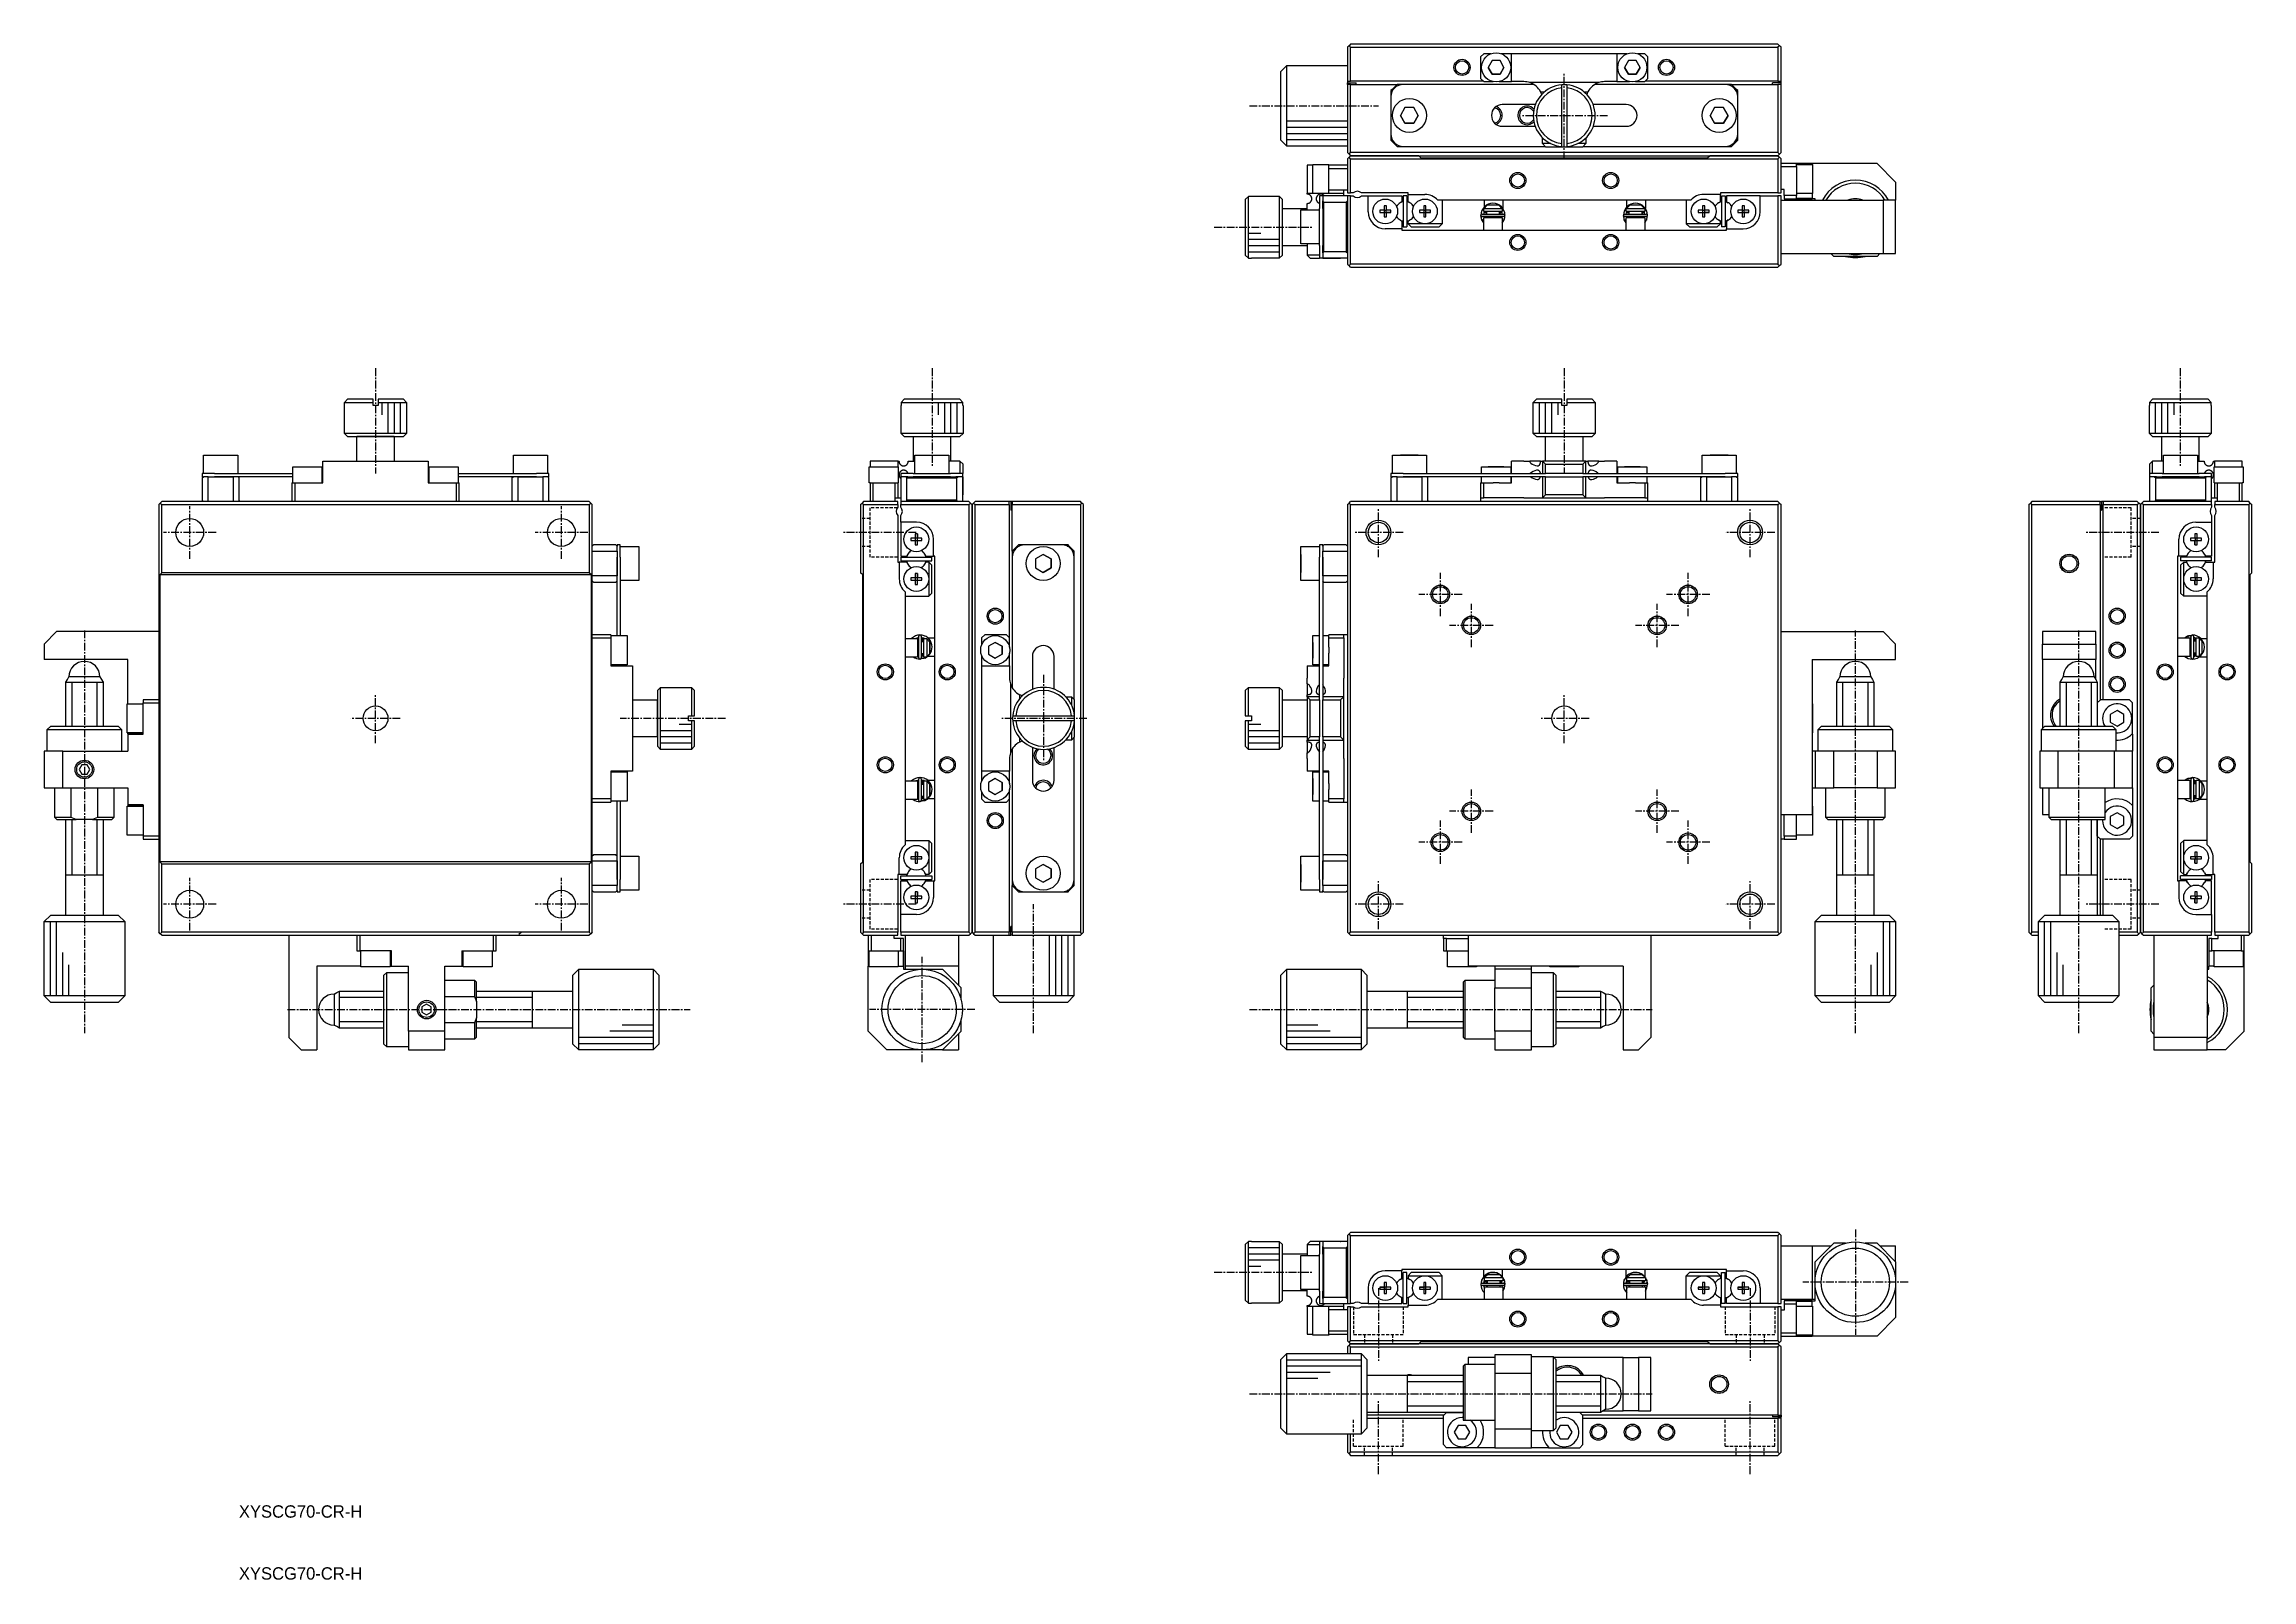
# Model space of a CAD drawing. Extents: x -21 to 335, y 10 to 258.
import ezdxf

# ---------------------------------------------------------------- set-up
doc = ezdxf.new("R2010")
doc.units = 0
doc.linetypes.add('CENTER', pattern=[2, 1.25, -0.25, 0.25, -0.25])
doc.linetypes.add('DASHED', pattern=[0.75, 0.5, -0.25])
doc.layers.get('0').update_dxf_attribs({"linetype": 'CONTINUOUS'})
doc.layers.add('CENTER', color=1, linetype='CENTER')
doc.styles.get("Standard").update_dxf_attribs({"font": 'FGP教科書体NT-M'})

msp = doc.modelspace()

# ---------------------------------------------------------------- texts
at = {"color": 7, "linetype": 'CONTINUOUS'}
for p in [(10, 20), (10, 10)]:
    msp.add_text('XYSCG70-CR-H', height=2, dxfattribs=at).set_placement(p)

# ---------------------------------------------------------------- linework, layer by layer
at = {"color": 7, "linetype": 'CONTINUOUS'}
for p, q in [((189.22, 257.56), (188.97, 257.31)), ((188.97, 257.31), (188.97, 251.81)), ((189.47, 257.81), (189.22, 257.56)), ((189.47, 257.31), (189.22, 257.56)), ((258.47, 257.81), (189.47, 257.81)), ((189.47, 257.31), (258.47, 257.31)), ((189.47, 251.81), (189.47, 257.31)), ((258.72, 257.56), (258.47, 257.81)), ((258.72, 257.56), (258.47, 257.31)), ((258.47, 257.31), (258.47, 251.81)), ((258.97, 257.31), (258.72, 257.56)), ((258.97, 251.81), (258.97, 257.31)), ((178.17, 253.36), (179.17, 254.36)), ((178.17, 253.36), (178.17, 247.81)), ((179.17, 247.8), (179.17, 254.36)), ((179.17, 254.36), (188.97, 254.36)), ((210.97, 256.26), (210.47, 255.76)), ((210.47, 255.76), (210.47, 252.26)), ((212.14, 256.26), (210.97, 256.26)), ((212.33, 255.16), (211.7, 254.06)), ((211.7, 254.06), (212.33, 252.96)), ((212.33, 252.96), (211.7, 254.06)), ((213.6, 255.16), (212.33, 255.16)), ((214.24, 254.06), (213.6, 255.16)), ((213.6, 252.96), (214.24, 254.06)), ((214.24, 254.06), (213.6, 252.96)), ((215.47, 256.26), (213.8, 256.26)), ((215.47, 251.76), (215.47, 256.26)), ((232.47, 256.26), (215.47, 256.26)), ((232.47, 256.26), (232.47, 251.76)), ((234.14, 256.26), (232.47, 256.26)), ((234.33, 255.16), (233.7, 254.06)), ((233.7, 254.06), (234.33, 252.96)), ((234.33, 252.96), (233.7, 254.06)), ((235.6, 255.16), (234.33, 255.16)), ((236.24, 254.06), (235.6, 255.16)), ((235.6, 252.96), (236.24, 254.06)), ((236.24, 254.06), (235.6, 252.96)), ((236.97, 256.26), (235.8, 256.26)), ((237.47, 255.76), (236.97, 256.26)), ((237.47, 252.26), (237.47, 255.76)), ((188.97, 251.81), (189.47, 251.81)), ((188.97, 251.81), (188.97, 251.56)), ((188.97, 251.56), (190.37, 251.56)), ((188.97, 251.31), (188.97, 251.56)), ((188.97, 251.31), (188.97, 240.31)), ((189.47, 251.31), (188.97, 251.31)), ((210.92, 251.81), (189.47, 251.81)), ((189.47, 240.31), (189.47, 251.31)), ((189.47, 251.31), (196.97, 251.31)), ((190.37, 251.31), (190.37, 251.56)), ((196.17, 250.51), (195.97, 250.31)), ((195.97, 250.31), (195.97, 249.31)), ((196.17, 250.51), (196.97, 251.31)), ((196.17, 250.18), (196.17, 250.51)), ((197.97, 251.31), (196.97, 251.31)), ((219.05, 251.31), (197.97, 251.31)), ((210.47, 252.26), (210.97, 251.76)), ((210.97, 251.76), (212.49, 251.76)), ((212.33, 252.96), (213.6, 252.96)), ((213.6, 252.96), (212.33, 252.96)), ((213.45, 251.76), (215.47, 251.76)), ((217.47, 251.76), (215.47, 251.76)), ((229.53, 251.61), (218.41, 251.61)), ((220.15, 250.11), (220.78, 250.11)), ((223.57, 250.74), (223.57, 251.24)), ((223.57, 241.77), (223.57, 250.74)), ((224.37, 251.24), (224.37, 250.74)), ((224.37, 250.74), (224.37, 241.77)), ((227.16, 250.11), (227.79, 250.11)), ((249.97, 251.31), (228.89, 251.31)), ((232.47, 251.76), (230.47, 251.76)), ((232.47, 251.76), (234.49, 251.76)), ((234.33, 252.96), (235.6, 252.96)), ((235.6, 252.96), (234.33, 252.96)), ((235.45, 251.76), (236.97, 251.76)), ((236.97, 251.76), (237.47, 252.26)), ((258.47, 251.81), (237.02, 251.81)), ((250.97, 251.31), (249.97, 251.31)), ((250.97, 251.31), (251.77, 250.51)), ((250.97, 251.31), (258.47, 251.31)), ((251.77, 250.51), (251.77, 250.18)), ((251.97, 250.31), (251.77, 250.51)), ((251.97, 249.31), (251.97, 250.31)), ((257.57, 251.31), (257.57, 251.56)), ((258.97, 251.56), (257.57, 251.56)), ((258.47, 251.81), (258.97, 251.81)), ((258.47, 251.31), (258.47, 240.31)), ((258.97, 251.31), (258.47, 251.31)), ((258.97, 251.56), (258.97, 251.81)), ((258.97, 251.31), (258.97, 251.56)), ((258.97, 240.31), (258.97, 251.31)), ((178.17, 247.81), (178.17, 242.36)), ((179.17, 241.36), (179.17, 247.8)), ((195.97, 249.31), (195.97, 243.31)), ((198.25, 247.56), (197.53, 246.31)), ((197.53, 246.31), (198.25, 245.06)), ((198.25, 245.06), (197.53, 246.31)), ((199.69, 247.56), (198.25, 247.56)), ((200.41, 246.31), (199.69, 247.56)), ((199.69, 245.06), (200.41, 246.31)), ((200.41, 246.31), (199.69, 245.06)), ((219.3, 248.06), (213.97, 248.06)), ((233.97, 248.06), (228.63, 248.06)), ((248.25, 247.56), (247.53, 246.31)), ((247.53, 246.31), (248.25, 245.06)), ((248.25, 245.06), (247.53, 246.31)), ((249.69, 247.56), (248.25, 247.56)), ((250.41, 246.31), (249.69, 247.56)), ((249.69, 245.06), (250.41, 246.31)), ((250.41, 246.31), (249.69, 245.06)), ((251.97, 243.31), (251.97, 249.31)), ((195.97, 243.31), (195.97, 242.31)), ((196.17, 242.11), (196.17, 242.43)), ((198.25, 245.06), (199.69, 245.06)), ((199.69, 245.06), (198.25, 245.06)), ((213.97, 244.56), (219.27, 244.56)), ((220.47, 241.76), (220.47, 242.68)), ((227.47, 242.68), (227.47, 241.76)), ((228.67, 244.56), (233.97, 244.56)), ((248.25, 245.06), (249.69, 245.06)), ((249.69, 245.06), (248.25, 245.06)), ((251.77, 242.43), (251.77, 242.11)), ((251.97, 242.31), (251.97, 243.31)), ((179.17, 241.36), (178.17, 242.36)), ((188.97, 241.36), (179.17, 241.36)), ((188.97, 240.31), (189.22, 240.06)), ((189.22, 239.56), (188.97, 239.31)), ((188.97, 239.31), (188.97, 233.81)), ((189.22, 240.06), (189.47, 240.31)), ((189.22, 240.06), (189.47, 239.81)), ((189.22, 239.56), (189.47, 239.81)), ((189.47, 239.31), (189.22, 239.56)), ((258.47, 240.31), (189.47, 240.31)), ((189.47, 239.81), (258.47, 239.81)), ((200.47, 239.81), (189.47, 239.81)), ((189.47, 239.31), (258.47, 239.31)), ((189.47, 233.81), (189.47, 239.31)), ((195.97, 242.31), (196.17, 242.11)), ((196.97, 241.31), (196.17, 242.11)), ((196.97, 241.31), (197.97, 241.31)), ((197.97, 241.31), (220.92, 241.31)), ((200.47, 239.81), (200.82, 239.46)), ((200.82, 239.46), (247.12, 239.46)), ((221.79, 241.76), (220.47, 241.76)), ((220.47, 241.76), (220.97, 241.26)), ((220.97, 241.26), (223.97, 241.26)), ((223.57, 241.27), (223.57, 241.77)), ((223.97, 241.26), (226.97, 241.26)), ((224.37, 241.77), (224.37, 241.27)), ((227.47, 241.76), (226.15, 241.76)), ((226.97, 241.26), (227.47, 241.76)), ((227.02, 241.31), (249.97, 241.31)), ((247.12, 239.46), (247.47, 239.81)), ((258.47, 239.81), (247.47, 239.81)), ((249.97, 241.31), (250.97, 241.31)), ((251.77, 242.11), (250.97, 241.31)), ((251.77, 242.11), (251.97, 242.31)), ((258.47, 240.31), (258.72, 240.06)), ((258.47, 239.81), (258.72, 240.06)), ((258.47, 239.81), (258.72, 239.56)), ((258.72, 239.56), (258.47, 239.31)), ((258.47, 239.31), (258.47, 233.81)), ((258.72, 240.06), (258.97, 240.31)), ((258.97, 239.31), (258.72, 239.56)), ((258.97, 233.81), (258.97, 239.31)), ((182.47, 238.26), (182.47, 233.76)), ((183.37, 238.26), (182.47, 238.26)), ((183.37, 233.71), (183.37, 238.41)), ((183.37, 238.41), (185.97, 238.41)), ((185.97, 238.41), (185.97, 238.26)), ((188.97, 238.26), (185.97, 238.26)), ((185.97, 237.76), (185.97, 238.26)), ((185.97, 237.76), (188.97, 237.76)), ((185.97, 234.26), (185.97, 237.76)), ((261.47, 238.56), (258.97, 238.56)), ((258.97, 238.06), (261.47, 238.06)), ((261.47, 238.06), (261.47, 238.56)), ((263.97, 238.56), (261.47, 238.56)), ((261.47, 238.49), (263.97, 238.49)), ((261.47, 238.41), (264.07, 238.41)), ((261.47, 238.06), (261.47, 233.36)), ((263.97, 238.49), (263.97, 238.56)), ((274.47, 238.56), (263.97, 238.56)), ((263.97, 238.49), (263.97, 238.41)), ((264.07, 238.41), (264.07, 233.71)), ((274.47, 238.56), (277.47, 235.56)), ((277.47, 235.56), (277.47, 232.61)), ((172.97, 233.24), (172.47, 232.74)), ((172.47, 232.74), (172.47, 223.77)), ((173.47, 233.24), (172.97, 233.24)), ((172.97, 223.27), (172.97, 233.24)), ((173.47, 233.26), (173.47, 233.24)), ((173.47, 233.26), (177.97, 233.26)), ((177.97, 233.26), (177.97, 223.26)), ((177.97, 233.26), (178.47, 232.76)), ((178.47, 223.76), (178.47, 232.76)), ((182.47, 233.76), (183.37, 233.76)), ((182.47, 233.61), (182.47, 233.76)), ((182.48, 233.61), (182.47, 233.61)), ((182.47, 232.11), (182.5, 232.11)), ((182.47, 231.06), (182.47, 232.11)), ((182.49, 233.61), (182.48, 233.61)), ((182.51, 233.6), (182.49, 233.61)), ((182.5, 232.11), (182.53, 232.11)), ((182.52, 233.6), (182.51, 233.6)), ((182.53, 233.6), (182.52, 233.6)), ((182.55, 233.6), (182.53, 233.6)), ((182.53, 232.11), (182.55, 232.11)), ((182.56, 233.6), (182.55, 233.6)), ((182.55, 232.11), (182.58, 232.11)), ((182.58, 233.6), (182.56, 233.6)), ((182.59, 233.6), (182.58, 233.6)), ((182.58, 232.11), (182.61, 232.12)), ((182.6, 233.59), (182.59, 233.6)), ((182.62, 233.59), (182.6, 233.59)), ((182.61, 232.12), (182.64, 232.13)), ((182.65, 233.58), (182.62, 233.59)), ((182.64, 232.13), (182.67, 232.13)), ((182.67, 233.58), (182.65, 233.58)), ((182.7, 233.57), (182.67, 233.58)), ((182.67, 232.13), (182.69, 232.14)), ((182.69, 232.14), (182.72, 232.15)), ((182.72, 233.56), (182.7, 233.57)), ((182.75, 233.55), (182.72, 233.56)), ((182.72, 232.15), (182.75, 232.16)), ((182.77, 233.54), (182.75, 233.55)), ((182.75, 232.16), (182.77, 232.17)), ((182.81, 233.52), (182.77, 233.54)), ((182.77, 232.17), (182.8, 232.18)), ((182.8, 232.18), (182.82, 232.19)), ((182.85, 233.5), (182.81, 233.52)), ((182.82, 232.19), (182.85, 232.21)), ((182.89, 233.48), (182.85, 233.5)), ((182.85, 232.21), (182.87, 232.22)), ((182.87, 232.22), (182.89, 232.24)), ((182.93, 233.45), (182.89, 233.48)), ((182.89, 232.24), (182.92, 232.26)), ((182.92, 232.26), (182.95, 232.28)), ((182.97, 233.42), (182.93, 233.45)), ((182.95, 232.28), (182.98, 232.31)), ((183.01, 233.38), (182.97, 233.42)), ((182.98, 232.31), (183.01, 232.33)), ((183.04, 233.34), (183.01, 233.38)), ((183.01, 232.33), (183.03, 232.36)), ((183.03, 232.36), (183.05, 232.38)), ((183.07, 233.3), (183.04, 233.34)), ((183.05, 232.38), (183.08, 232.41)), ((183.1, 233.26), (183.07, 233.3)), ((183.08, 232.41), (183.1, 232.45)), ((183.13, 233.22), (183.1, 233.26)), ((183.1, 232.45), (183.12, 232.48)), ((183.12, 232.48), (183.13, 232.51)), ((183.15, 233.17), (183.13, 233.22)), ((183.13, 232.51), (183.15, 232.54)), ((183.17, 233.12), (183.15, 233.17)), ((183.15, 232.54), (183.16, 232.57)), ((183.16, 232.57), (183.18, 232.61)), ((183.19, 233.07), (183.17, 233.12)), ((183.18, 232.61), (183.19, 232.64)), ((183.2, 233.02), (183.19, 233.07)), ((183.19, 232.64), (183.2, 232.68)), ((183.21, 232.98), (183.2, 233.02)), ((183.2, 232.71), (183.21, 232.76)), ((183.2, 232.68), (183.2, 232.71)), ((183.22, 232.93), (183.21, 232.98)), ((183.21, 232.76), (183.22, 232.8)), ((183.22, 232.89), (183.22, 232.93)), ((183.22, 232.85), (183.22, 232.89)), ((183.22, 232.8), (183.22, 232.85)), ((185.97, 233.71), (183.37, 233.71)), ((183.93, 232.96), (183.92, 232.92)), ((183.92, 232.92), (183.92, 232.87)), ((183.92, 232.87), (183.92, 232.82)), ((183.92, 232.82), (183.92, 232.77)), ((183.92, 232.77), (183.93, 232.72)), ((183.95, 233.06), (183.93, 233.01)), ((183.93, 233.01), (183.93, 232.96)), ((183.93, 232.72), (183.94, 232.68)), ((183.94, 232.68), (183.95, 232.64)), ((183.96, 233.1), (183.95, 233.06)), ((183.95, 232.64), (183.96, 232.6)), ((183.98, 233.15), (183.96, 233.1)), ((183.96, 232.6), (183.98, 232.57)), ((184, 233.19), (183.98, 233.15)), ((183.98, 232.57), (183.99, 232.54)), ((183.99, 232.54), (184.01, 232.51)), ((184.02, 233.24), (184, 233.19)), ((184.01, 232.51), (184.02, 232.47)), ((184.06, 233.29), (184.02, 233.24)), ((184.02, 232.47), (184.04, 232.45)), ((184.04, 232.45), (184.05, 232.43)), ((184.05, 232.43), (184.07, 232.4)), ((184.09, 233.33), (184.06, 233.29)), ((184.07, 232.4), (184.09, 232.38)), ((184.13, 233.37), (184.09, 233.33)), ((184.09, 232.38), (184.11, 232.36)), ((184.11, 232.36), (184.13, 232.33)), ((184.16, 233.41), (184.13, 233.37)), ((184.13, 232.33), (184.15, 232.31)), ((184.15, 232.31), (184.18, 232.29)), ((184.2, 233.44), (184.16, 233.41)), ((184.18, 232.29), (184.2, 232.27)), ((184.25, 233.48), (184.2, 233.44)), ((184.2, 232.27), (184.22, 232.25)), ((184.22, 232.25), (184.25, 232.23)), ((184.29, 233.5), (184.25, 233.48)), ((184.25, 232.23), (184.28, 232.22)), ((184.28, 232.22), (184.3, 232.2)), ((184.34, 233.53), (184.29, 233.5)), ((184.3, 232.2), (184.33, 232.18)), ((184.33, 232.18), (184.36, 232.17)), ((184.37, 233.54), (184.34, 233.53)), ((184.36, 232.17), (184.4, 232.16)), ((184.39, 233.55), (184.37, 233.54)), ((184.41, 233.56), (184.39, 233.55)), ((184.4, 232.16), (184.42, 232.15)), ((184.44, 233.57), (184.41, 233.56)), ((184.42, 232.15), (184.44, 232.14)), ((184.47, 233.58), (184.44, 233.57)), ((184.44, 232.14), (184.47, 232.13)), ((184.49, 233.59), (184.47, 233.58)), ((184.97, 233.31), (184.47, 233.31)), ((184.47, 233.31), (184.47, 231.31)), ((184.51, 233.59), (184.49, 233.59)), ((184.53, 233.59), (184.51, 233.59)), ((184.54, 233.59), (184.53, 233.59)), ((184.56, 233.6), (184.54, 233.59)), ((184.57, 233.6), (184.56, 233.6)), ((184.58, 233.6), (184.57, 233.6)), ((184.59, 233.6), (184.58, 233.6)), ((184.6, 233.6), (184.59, 233.6)), ((184.61, 233.6), (184.6, 233.6)), ((184.63, 233.6), (184.61, 233.6)), ((184.64, 233.6), (184.63, 233.6)), ((184.65, 233.61), (184.64, 233.6)), ((184.66, 233.61), (184.65, 233.61)), ((184.67, 233.61), (184.66, 233.61)), ((184.68, 233.61), (184.67, 233.61)), ((184.69, 233.61), (184.68, 233.61)), ((184.7, 233.61), (184.69, 233.61)), ((184.71, 233.6), (184.7, 233.61)), ((184.72, 233.6), (184.71, 233.6)), ((184.73, 233.6), (184.72, 233.6)), ((184.75, 233.6), (184.73, 233.6)), ((184.76, 233.6), (184.75, 233.6)), ((184.78, 233.6), (184.76, 233.6)), ((184.79, 233.6), (184.78, 233.6)), ((184.81, 233.59), (184.79, 233.6)), ((184.82, 233.59), (184.81, 233.59)), ((184.84, 233.59), (184.82, 233.59)), ((184.85, 233.58), (184.84, 233.59)), ((184.88, 233.58), (184.85, 233.58)), ((184.91, 233.57), (184.88, 233.58)), ((184.93, 233.56), (184.91, 233.57)), ((184.96, 233.55), (184.93, 233.56)), ((184.98, 233.54), (184.96, 233.55)), ((188.97, 233.31), (184.97, 233.31)), ((184.97, 233.31), (184.97, 232.51)), ((185.17, 232.31), (184.97, 232.51)), ((184.97, 232.51), (184.97, 232.18)), ((184.97, 232.17), (184.97, 232.51)), ((184.97, 231.31), (184.97, 232.17)), ((185.03, 233.51), (184.98, 233.54)), ((185.07, 233.49), (185.03, 233.51)), ((185.11, 233.46), (185.07, 233.49)), ((185.15, 233.43), (185.11, 233.46)), ((185.19, 233.39), (185.15, 233.43)), ((185.17, 232.31), (188.77, 232.31)), ((185.17, 224.31), (185.17, 232.31)), ((185.23, 233.35), (185.19, 233.39)), ((185.27, 233.31), (185.23, 233.35)), ((188.37, 234.26), (185.97, 234.26)), ((185.97, 233.76), (185.97, 234.26)), ((185.97, 233.76), (185.97, 233.71)), ((185.97, 233.76), (188.37, 233.76)), ((188.97, 234.26), (188.37, 234.26)), ((188.37, 233.76), (188.37, 234.26)), ((188.37, 233.31), (188.37, 233.76)), ((188.97, 232.51), (188.77, 232.31)), ((188.77, 232.31), (188.77, 224.31)), ((188.97, 233.81), (189.47, 233.81)), ((188.97, 233.31), (188.97, 222.31)), ((189.47, 233.31), (188.97, 233.31)), ((189.91, 233.81), (189.47, 233.81)), ((189.47, 233.31), (189.91, 233.31)), ((189.47, 222.31), (189.47, 233.31)), ((198.77, 233.81), (191.23, 233.81)), ((191.23, 233.31), (192.32, 233.31)), ((192.32, 230.76), (192.32, 233.31)), ((192.32, 233.31), (197.77, 233.31)), ((194.89, 231.69), (194.89, 230.99)), ((195.25, 231.69), (194.89, 231.69)), ((195.25, 230.99), (195.25, 231.69)), ((197.77, 232.35), (197.48, 232.18)), ((197.77, 233.31), (197.77, 232.35)), ((197.97, 233.31), (197.97, 228.31)), ((198.57, 233.31), (197.97, 233.31)), ((198.57, 233.31), (198.57, 228.31)), ((198.77, 233.56), (198.77, 233.81)), ((198.77, 233.56), (201.47, 233.56)), ((198.77, 232.35), (198.77, 233.56)), ((199.06, 232.18), (198.77, 232.35)), ((201.29, 231.69), (201.29, 230.99)), ((201.65, 231.69), (201.29, 231.69)), ((201.65, 230.99), (201.65, 231.69)), ((211.49, 232.61), (203.55, 232.61)), ((204.27, 232.61), (204.27, 228.81)), ((211.55, 231.81), (211.02, 231.31)), ((211.07, 231.56), (211.07, 232.61)), ((213.64, 232.61), (211.49, 232.61)), ((213.39, 231.81), (211.55, 231.81)), ((213.91, 231.31), (213.39, 231.81)), ((234.49, 232.61), (213.64, 232.61)), ((214.07, 232.61), (214.07, 231.29)), ((234.55, 231.81), (234.02, 231.31)), ((234.07, 231.56), (234.07, 232.61)), ((236.64, 232.61), (234.49, 232.61)), ((236.39, 231.81), (234.55, 231.81)), ((236.91, 231.31), (236.39, 231.81)), ((244.39, 232.61), (236.64, 232.61)), ((237.07, 232.61), (237.07, 231.29)), ((243.67, 232.61), (243.67, 228.81)), ((246.29, 231.69), (246.29, 230.99)), ((246.65, 231.69), (246.29, 231.69)), ((249.17, 233.56), (246.47, 233.56)), ((246.65, 230.99), (246.65, 231.69)), ((248.88, 232.18), (249.17, 232.35)), ((258.47, 233.81), (249.17, 233.81)), ((249.17, 233.81), (249.17, 233.56)), ((249.17, 232.35), (249.17, 233.56)), ((249.37, 233.31), (249.37, 228.31)), ((249.37, 233.31), (249.97, 233.31)), ((249.97, 233.31), (249.97, 228.31)), ((250.17, 233.31), (250.17, 232.35)), ((255.62, 233.31), (250.17, 233.31)), ((250.17, 232.35), (250.46, 232.18)), ((252.69, 231.69), (252.69, 230.99)), ((253.05, 231.69), (252.69, 231.69)), ((253.05, 230.99), (253.05, 231.69)), ((255.62, 230.76), (255.62, 233.31)), ((255.62, 233.31), (258.47, 233.31)), ((258.47, 233.81), (258.97, 233.81)), ((258.47, 233.31), (258.47, 222.31)), ((258.97, 233.31), (258.47, 233.31)), ((259.47, 234.36), (258.97, 234.36)), ((258.97, 222.31), (258.97, 233.31)), ((258.97, 232.61), (275.47, 232.61)), ((259.47, 233.36), (259.47, 234.36)), ((261.47, 233.36), (259.47, 233.36)), ((259.47, 233.36), (259.47, 232.86)), ((259.47, 232.86), (261.47, 232.86)), ((264.07, 233.71), (261.47, 233.71)), ((261.47, 232.86), (261.47, 233.36)), ((263.97, 232.9), (261.47, 232.9)), ((261.47, 232.86), (263.97, 232.86)), ((263.97, 233.71), (263.97, 232.9)), ((263.97, 232.86), (263.97, 232.9)), ((264.47, 232.86), (263.97, 232.86)), ((264.47, 232.61), (264.47, 232.86)), ((275.47, 232.61), (275.47, 224.01)), ((277.47, 232.61), (275.47, 232.61)), ((277.47, 224.01), (277.47, 232.61)), ((178.47, 231.26), (182.47, 231.26)), ((181.47, 225.56), (181.47, 231.06)), ((181.47, 231.06), (184.47, 231.06)), ((184.47, 225.31), (184.47, 231.31)), ((184.97, 231.31), (184.97, 225.31)), ((194.18, 230.99), (194.18, 230.63)), ((194.89, 230.99), (194.18, 230.99)), ((194.18, 230.63), (194.89, 230.63)), ((194.18, 230.63), (194.89, 230.63)), ((194.9, 230.98), (194.89, 230.99)), ((194.9, 230.64), (194.89, 230.63)), ((194.89, 230.63), (194.89, 229.92)), ((194.89, 229.92), (195.25, 229.92)), ((195.24, 230.98), (194.9, 230.98)), ((194.9, 230.98), (194.9, 230.64)), ((194.9, 230.64), (195.24, 230.64)), ((195.24, 230.98), (195.25, 230.99)), ((195.24, 230.64), (195.24, 230.98)), ((195.24, 230.64), (195.25, 230.63)), ((195.96, 230.99), (195.25, 230.99)), ((195.25, 230.63), (195.96, 230.63)), ((195.25, 229.92), (195.25, 230.63)), ((195.96, 230.63), (195.25, 230.63)), ((195.96, 230.63), (195.96, 230.99)), ((197.48, 229.43), (197.77, 229.26)), ((197.77, 229.26), (197.77, 228.01)), ((197.97, 228.31), (198.57, 228.31)), ((198.77, 229.26), (199.06, 229.43)), ((198.77, 228.81), (198.77, 229.26)), ((201.47, 228.81), (198.77, 228.81)), ((198.77, 228.81), (199.27, 228.31)), ((199.27, 228.31), (203.77, 228.31)), ((200.58, 230.99), (200.58, 230.63)), ((201.29, 230.99), (200.58, 230.99)), ((200.58, 230.63), (201.29, 230.63)), ((200.58, 230.63), (201.29, 230.63)), ((201.3, 230.98), (201.29, 230.99)), ((201.3, 230.64), (201.29, 230.63)), ((201.29, 230.63), (201.29, 229.92)), ((201.29, 229.92), (201.65, 229.92)), ((201.64, 230.98), (201.3, 230.98)), ((201.3, 230.98), (201.3, 230.64)), ((201.3, 230.64), (201.64, 230.64)), ((204.27, 228.81), (201.47, 228.81)), ((201.64, 230.98), (201.65, 230.99)), ((201.64, 230.64), (201.64, 230.98)), ((201.64, 230.64), (201.65, 230.63)), ((202.36, 230.99), (201.65, 230.99)), ((201.65, 230.63), (202.36, 230.63)), ((201.65, 229.92), (201.65, 230.63)), ((202.36, 230.63), (201.65, 230.63)), ((202.36, 230.63), (202.36, 230.99)), ((203.77, 228.31), (204.27, 228.81)), ((210.68, 229.42), (210.52, 230.17)), ((210.62, 229.8), (210.63, 229.84)), ((210.62, 229.77), (210.62, 229.8)), ((210.62, 229.73), (210.62, 229.77)), ((210.62, 229.7), (210.62, 229.73)), ((210.62, 229.66), (210.62, 229.7)), ((210.62, 229.63), (210.62, 229.66)), ((210.62, 229.6), (210.62, 229.63)), ((210.63, 229.56), (210.62, 229.6)), ((210.63, 229.84), (210.64, 229.87)), ((210.64, 229.53), (210.63, 229.56)), ((210.64, 229.87), (210.65, 229.9)), ((210.65, 229.5), (210.64, 229.53)), ((210.65, 229.9), (210.66, 229.93)), ((210.66, 229.46), (210.65, 229.5)), ((210.66, 229.93), (210.67, 229.97)), ((210.67, 229.43), (210.66, 229.46)), ((210.67, 229.97), (210.68, 230)), ((210.67, 229.44), (210.67, 229.43)), ((210.67, 229.43), (210.67, 229.43)), ((210.67, 229.43), (210.68, 229.43)), ((210.97, 228.95), (210.67, 229.43)), ((210.68, 230), (210.69, 230.01)), ((210.68, 229.43), (210.97, 229.53)), ((210.68, 229.43), (210.68, 229.43)), ((210.68, 229.43), (210.69, 229.43)), ((210.68, 229.4), (210.68, 229.42)), ((210.69, 229.43), (210.69, 229.43)), ((210.69, 229.43), (210.7, 229.43)), ((210.7, 229.43), (210.71, 229.43)), ((210.71, 230.39), (214.21, 230.39)), ((214.21, 230), (210.71, 230)), ((210.71, 229.43), (210.72, 229.44)), ((210.72, 229.44), (210.73, 229.44)), ((210.73, 229.44), (210.74, 229.44)), ((210.74, 229.44), (210.75, 229.45)), ((210.75, 229.45), (210.76, 229.45)), ((210.76, 229.45), (210.78, 229.45)), ((210.78, 229.45), (210.79, 229.46)), ((210.79, 229.46), (210.8, 229.47)), ((210.8, 229.47), (210.82, 229.47)), ((210.82, 229.47), (210.83, 229.48)), ((210.83, 229.48), (210.85, 229.48)), ((210.85, 229.48), (210.86, 229.49)), ((210.86, 229.49), (210.88, 229.49)), ((210.88, 229.49), (210.89, 229.5)), ((210.89, 229.5), (210.91, 229.51)), ((210.91, 229.51), (210.92, 229.51)), ((211.03, 230.81), (210.92, 230.39)), ((210.92, 229.51), (210.93, 229.52)), ((210.93, 229.52), (210.95, 229.53)), ((210.95, 229.53), (210.96, 229.53)), ((210.96, 229.53), (210.97, 229.54)), ((210.97, 231.31), (211.02, 231.31)), ((210.97, 230.81), (210.97, 231.31)), ((213.97, 230.81), (210.97, 230.81)), ((210.97, 229.81), (213.97, 229.81)), ((210.97, 227.81), (210.97, 229.81)), ((211.02, 231.31), (213.91, 231.31)), ((211.03, 229.82), (211.02, 229.81)), ((211.04, 229.84), (211.03, 229.83)), ((211.03, 229.83), (211.03, 229.82)), ((211.05, 229.86), (211.04, 229.84)), ((211.06, 229.87), (211.05, 229.86)), ((211.07, 229.88), (211.06, 229.87)), ((211.07, 230.61), (211.07, 230.81)), ((211.47, 230.61), (211.07, 230.61)), ((211.08, 229.9), (211.07, 229.89)), ((211.07, 229.89), (211.07, 229.88)), ((211.09, 229.92), (211.08, 229.9)), ((211.11, 229.93), (211.09, 229.92)), ((211.12, 229.94), (211.11, 229.93)), ((211.13, 229.94), (211.12, 229.94)), ((211.14, 229.95), (211.13, 229.94)), ((211.15, 229.96), (211.14, 229.95)), ((211.17, 229.97), (211.15, 229.96)), ((211.18, 229.98), (211.17, 229.97)), ((211.19, 229.98), (211.18, 229.98)), ((211.21, 229.99), (211.19, 229.98)), ((211.22, 229.99), (211.21, 229.99)), ((211.24, 230), (211.22, 229.99)), ((211.25, 230), (211.24, 230)), ((211.27, 230), (211.25, 230)), ((211.28, 230), (211.27, 230)), ((211.3, 230), (211.28, 230)), ((211.31, 230), (211.3, 230)), ((211.47, 230.39), (211.47, 230.81)), ((211.47, 229.81), (211.47, 230)), ((213.47, 230.81), (213.47, 230.39)), ((213.96, 230.61), (213.47, 230.61)), ((213.47, 230), (213.47, 229.81)), ((213.57, 230.61), (213.57, 230.39)), ((213.57, 230), (213.57, 229.81)), ((213.63, 230), (213.61, 230)), ((213.61, 230), (213.61, 230)), ((213.64, 230), (213.63, 230)), ((213.66, 230), (213.64, 230)), ((213.67, 230), (213.66, 230)), ((213.69, 229.99), (213.67, 230)), ((213.7, 229.99), (213.69, 229.99)), ((213.72, 229.98), (213.7, 229.99)), ((213.73, 229.98), (213.72, 229.98)), ((213.75, 229.97), (213.73, 229.98)), ((213.76, 229.96), (213.75, 229.97)), ((213.77, 229.96), (213.76, 229.96)), ((213.78, 229.95), (213.77, 229.96)), ((213.8, 229.94), (213.78, 229.95)), ((213.81, 229.93), (213.8, 229.94)), ((213.82, 229.92), (213.81, 229.93)), ((213.83, 229.91), (213.82, 229.92)), ((213.84, 229.9), (213.83, 229.91)), ((213.85, 229.89), (213.84, 229.9)), ((213.86, 229.87), (213.85, 229.89)), ((213.87, 229.86), (213.86, 229.87)), ((213.87, 229.85), (213.87, 229.86)), ((213.88, 229.84), (213.87, 229.85)), ((213.89, 229.82), (213.88, 229.84)), ((214, 230.39), (213.89, 230.81)), ((213.89, 229.81), (213.89, 229.82)), ((213.89, 229.81), (213.89, 229.81)), ((213.91, 231.31), (213.97, 231.31)), ((213.97, 231.31), (213.97, 230.81)), ((213.97, 229.81), (213.97, 227.81)), ((214.25, 229.43), (214.24, 229.42)), ((214.26, 229.47), (214.25, 229.43)), ((214.25, 229.43), (214.25, 229.44)), ((214.25, 229.44), (214.25, 229.44)), ((214.25, 229.44), (214.25, 229.44)), ((214.27, 229.48), (214.26, 229.48)), ((214.26, 229.48), (214.26, 229.47)), ((214.26, 229.47), (214.26, 229.47)), ((214.27, 229.49), (214.27, 229.49)), ((214.27, 229.49), (214.27, 229.49)), ((214.27, 229.49), (214.27, 229.49)), ((214.27, 229.49), (214.27, 229.49)), ((214.27, 229.49), (214.27, 229.48)), ((214.27, 229.48), (214.27, 229.48)), ((214.27, 229.48), (214.27, 229.48)), ((214.27, 229.48), (214.27, 229.48)), ((233.68, 229.4), (233.52, 230.17)), ((233.62, 229.8), (233.63, 229.84)), ((233.62, 229.77), (233.62, 229.8)), ((233.62, 229.73), (233.62, 229.77)), ((233.62, 229.7), (233.62, 229.73)), ((233.62, 229.66), (233.62, 229.7)), ((233.62, 229.63), (233.62, 229.66)), ((233.62, 229.6), (233.62, 229.63)), ((233.63, 229.56), (233.62, 229.6)), ((233.63, 229.84), (233.64, 229.87)), ((233.64, 229.53), (233.63, 229.56)), ((233.64, 229.87), (233.65, 229.9)), ((233.65, 229.5), (233.64, 229.53)), ((233.65, 229.9), (233.66, 229.93)), ((233.66, 229.46), (233.65, 229.5)), ((233.66, 229.93), (233.67, 229.97)), ((233.67, 229.43), (233.66, 229.46)), ((233.67, 229.97), (233.68, 230)), ((233.67, 229.44), (233.67, 229.43)), ((233.67, 229.43), (233.67, 229.43)), ((233.67, 229.43), (233.68, 229.43)), ((233.97, 228.95), (233.67, 229.43)), ((233.68, 230), (233.69, 230.01)), ((233.68, 229.43), (233.97, 229.53)), ((233.68, 229.43), (233.68, 229.43)), ((233.68, 229.43), (233.69, 229.43)), ((233.69, 229.43), (233.69, 229.43)), ((233.69, 229.43), (233.7, 229.43)), ((233.7, 229.43), (233.71, 229.43)), ((233.71, 230.39), (237.21, 230.39)), ((237.21, 230), (233.71, 230)), ((233.71, 229.43), (233.72, 229.44)), ((233.72, 229.44), (233.73, 229.44)), ((233.73, 229.44), (233.74, 229.44)), ((233.74, 229.44), (233.75, 229.45)), ((233.75, 229.45), (233.76, 229.45)), ((233.76, 229.45), (233.78, 229.45)), ((233.78, 229.45), (233.79, 229.46)), ((233.79, 229.46), (233.8, 229.47)), ((233.8, 229.47), (233.82, 229.47)), ((233.82, 229.47), (233.83, 229.48)), ((233.83, 229.48), (233.85, 229.48)), ((233.85, 229.48), (233.86, 229.49)), ((233.86, 229.49), (233.88, 229.49)), ((233.88, 229.49), (233.89, 229.5)), ((233.89, 229.5), (233.91, 229.51)), ((233.91, 229.51), (233.92, 229.51)), ((234.03, 230.81), (233.92, 230.39)), ((233.92, 229.51), (233.93, 229.52)), ((233.93, 229.52), (233.95, 229.53)), ((233.95, 229.53), (233.96, 229.53)), ((233.96, 229.53), (233.97, 229.54)), ((233.97, 231.31), (234.02, 231.31)), ((233.97, 230.81), (233.97, 231.31)), ((236.97, 230.81), (233.97, 230.81)), ((233.97, 229.81), (236.97, 229.81)), ((233.97, 227.81), (233.97, 229.81)), ((234.02, 231.31), (236.91, 231.31)), ((234.03, 229.82), (234.02, 229.81)), ((234.04, 229.84), (234.03, 229.83)), ((234.03, 229.83), (234.03, 229.82)), ((234.05, 229.86), (234.04, 229.84)), ((234.06, 229.87), (234.05, 229.86)), ((234.07, 229.88), (234.06, 229.87)), ((234.07, 230.61), (234.07, 230.81)), ((234.47, 230.61), (234.07, 230.61)), ((234.08, 229.9), (234.07, 229.89)), ((234.07, 229.89), (234.07, 229.88)), ((234.09, 229.92), (234.08, 229.9)), ((234.11, 229.93), (234.09, 229.92)), ((234.12, 229.94), (234.11, 229.93)), ((234.13, 229.94), (234.12, 229.94)), ((234.14, 229.95), (234.13, 229.94)), ((234.15, 229.96), (234.14, 229.95)), ((234.17, 229.97), (234.15, 229.96)), ((234.18, 229.98), (234.17, 229.97)), ((234.19, 229.98), (234.18, 229.98)), ((234.21, 229.99), (234.19, 229.98)), ((234.22, 229.99), (234.21, 229.99)), ((234.24, 230), (234.22, 229.99)), ((234.25, 230), (234.24, 230)), ((234.27, 230), (234.25, 230)), ((234.28, 230), (234.27, 230)), ((234.3, 230), (234.28, 230)), ((234.31, 230), (234.3, 230)), ((234.47, 230.39), (234.47, 230.81)), ((234.47, 229.81), (234.47, 230)), ((236.47, 230.81), (236.47, 230.39)), ((236.96, 230.61), (236.47, 230.61)), ((236.47, 230), (236.47, 229.81)), ((236.57, 230.61), (236.57, 230.39)), ((236.57, 230), (236.57, 229.81)), ((236.63, 230), (236.61, 230)), ((236.61, 230), (236.61, 230)), ((236.64, 230), (236.63, 230)), ((236.66, 230), (236.64, 230)), ((236.67, 230), (236.66, 230)), ((236.69, 229.99), (236.67, 230)), ((236.7, 229.99), (236.69, 229.99)), ((236.72, 229.98), (236.7, 229.99)), ((236.73, 229.98), (236.72, 229.98)), ((236.75, 229.97), (236.73, 229.98)), ((236.76, 229.96), (236.75, 229.97)), ((236.77, 229.96), (236.76, 229.96)), ((236.78, 229.95), (236.77, 229.96)), ((236.8, 229.94), (236.78, 229.95)), ((236.81, 229.93), (236.8, 229.94)), ((236.82, 229.92), (236.81, 229.93)), ((236.83, 229.91), (236.82, 229.92)), ((236.84, 229.9), (236.83, 229.91)), ((236.85, 229.89), (236.84, 229.9)), ((236.86, 229.87), (236.85, 229.89)), ((236.87, 229.86), (236.86, 229.87)), ((236.87, 229.85), (236.87, 229.86)), ((236.88, 229.84), (236.87, 229.85)), ((236.89, 229.82), (236.88, 229.84)), ((237, 230.39), (236.89, 230.81)), ((236.89, 229.81), (236.89, 229.82)), ((236.89, 229.81), (236.89, 229.81)), ((236.91, 231.31), (236.97, 231.31)), ((236.97, 231.31), (236.97, 230.81)), ((236.97, 229.81), (236.97, 227.81)), ((237.24, 229.43), (237.24, 229.42)), ((237.25, 229.43), (237.24, 229.42)), ((237.26, 229.47), (237.25, 229.43)), ((237.25, 229.43), (237.25, 229.44)), ((237.25, 229.44), (237.25, 229.44)), ((237.25, 229.44), (237.25, 229.44)), ((237.27, 229.48), (237.26, 229.48)), ((237.26, 229.48), (237.26, 229.47)), ((237.26, 229.47), (237.26, 229.47)), ((237.27, 229.49), (237.27, 229.49)), ((237.27, 229.49), (237.27, 229.49)), ((237.27, 229.49), (237.27, 229.49)), ((237.27, 229.49), (237.27, 229.49)), ((237.27, 229.49), (237.27, 229.48)), ((237.27, 229.48), (237.27, 229.48)), ((237.27, 229.48), (237.27, 229.48)), ((237.27, 229.48), (237.27, 229.48)), ((246.47, 228.81), (243.67, 228.81)), ((243.67, 228.81), (244.17, 228.31)), ((244.17, 228.31), (248.67, 228.31)), ((245.58, 230.99), (245.58, 230.63)), ((246.29, 230.99), (245.58, 230.99)), ((245.58, 230.63), (246.29, 230.63)), ((245.58, 230.63), (246.29, 230.63)), ((246.3, 230.98), (246.29, 230.99)), ((246.3, 230.64), (246.29, 230.63)), ((246.29, 230.63), (246.29, 229.92)), ((246.29, 229.92), (246.65, 229.92)), ((246.64, 230.98), (246.3, 230.98)), ((246.3, 230.98), (246.3, 230.64)), ((246.3, 230.64), (246.64, 230.64)), ((249.17, 228.81), (246.47, 228.81)), ((246.64, 230.98), (246.65, 230.99)), ((246.64, 230.64), (246.64, 230.98)), ((246.64, 230.64), (246.65, 230.63)), ((247.36, 230.99), (246.65, 230.99)), ((246.65, 230.63), (247.36, 230.63)), ((246.65, 229.92), (246.65, 230.63)), ((247.36, 230.63), (246.65, 230.63)), ((247.36, 230.63), (247.36, 230.99)), ((248.67, 228.31), (249.17, 228.81)), ((249.17, 229.26), (248.88, 229.43)), ((249.17, 228.81), (249.17, 229.26)), ((249.97, 228.31), (249.37, 228.31)), ((250.46, 229.43), (250.17, 229.26)), ((250.17, 229.26), (250.17, 228.01)), ((251.98, 230.99), (251.98, 230.63)), ((252.69, 230.99), (251.98, 230.99)), ((251.98, 230.63), (252.69, 230.63)), ((251.98, 230.63), (252.69, 230.63)), ((252.7, 230.98), (252.69, 230.99)), ((252.7, 230.64), (252.69, 230.63)), ((252.69, 230.63), (252.69, 229.92)), ((252.69, 229.92), (253.05, 229.92)), ((253.04, 230.98), (252.7, 230.98)), ((252.7, 230.98), (252.7, 230.64)), ((252.7, 230.64), (253.04, 230.64)), ((253.04, 230.98), (253.05, 230.99)), ((253.04, 230.64), (253.04, 230.98)), ((253.04, 230.64), (253.05, 230.63)), ((253.76, 230.99), (253.05, 230.99)), ((253.05, 230.63), (253.76, 230.63)), ((253.05, 229.92), (253.05, 230.63)), ((253.76, 230.63), (253.05, 230.63)), ((253.76, 230.63), (253.76, 230.99)), ((182.47, 225.26), (178.47, 225.26)), ((184.47, 225.56), (181.47, 225.56)), ((182.47, 225.56), (182.47, 223.76)), ((184.47, 225.31), (184.47, 223.31)), ((184.97, 224.43), (184.97, 225.31)), ((197.77, 228.01), (195.07, 228.01)), ((197.77, 228.01), (197.77, 227.81)), ((197.77, 227.81), (250.17, 227.81)), ((250.17, 228.01), (252.87, 228.01)), ((250.17, 227.81), (250.17, 228.01)), ((172.47, 223.77), (172.97, 223.27)), ((172.97, 223.27), (173.47, 223.27)), ((173.47, 223.27), (173.47, 223.26)), ((177.97, 223.26), (173.47, 223.26)), ((178.47, 223.76), (177.97, 223.26)), ((184.47, 223.76), (182.47, 223.76)), ((182.97, 223.26), (182.47, 223.76)), ((182.97, 223.26), (184.47, 223.26)), ((184.47, 223.31), (184.97, 223.31)), ((184.47, 223.26), (184.47, 223.31)), ((184.97, 224.43), (184.97, 224.11)), ((184.97, 224.11), (184.97, 224.43)), ((184.97, 224.11), (185.17, 224.31)), ((184.97, 224.11), (184.97, 223.31)), ((184.97, 223.31), (188.97, 223.31)), ((184.97, 223.31), (184.97, 223.26)), ((184.97, 223.26), (187.87, 223.26)), ((188.77, 224.31), (185.17, 224.31)), ((187.92, 223.31), (187.87, 223.26)), ((188.77, 224.31), (188.97, 224.11)), ((188.97, 222.31), (189.22, 222.06)), ((189.22, 222.06), (189.47, 222.31)), ((189.47, 221.81), (189.22, 222.06)), ((258.47, 222.31), (189.47, 222.31)), ((189.47, 221.81), (258.47, 221.81)), ((258.47, 222.31), (258.72, 222.06)), ((258.47, 221.81), (258.72, 222.06)), ((258.72, 222.06), (258.97, 222.31)), ((258.97, 224.01), (275.47, 224.01)), ((267.47, 223.56), (267.02, 224.01)), ((274.47, 223.56), (267.47, 223.56)), ((274.92, 224.01), (274.47, 223.56)), ((275.47, 224.01), (277.47, 224.01)), ((27.06, 200), (27.56, 200.5)), ((27.06, 200), (31.66, 200)), ((27.06, 195), (27.06, 200)), ((31.66, 200.5), (27.56, 200.5)), ((31.66, 200), (31.66, 200.5)), ((31.66, 199.5), (31.66, 200)), ((36.56, 200.5), (32.46, 200.5)), ((32.46, 200.5), (32.46, 200)), ((32.46, 200), (37.06, 200)), ((32.46, 200), (32.46, 199.5)), ((36.56, 200.5), (37.06, 200)), ((37.06, 200), (37.06, 195)), ((117.43, 200.5), (116.93, 200)), ((116.93, 200), (126.9, 200)), ((116.93, 200), (116.93, 199.5)), ((126.4, 200.5), (117.43, 200.5)), ((126.9, 200), (126.4, 200.5)), ((126.9, 199.5), (126.9, 200)), ((218.97, 200), (219.47, 200.5)), ((218.97, 200), (223.57, 200)), ((218.97, 195), (218.97, 200)), ((223.57, 200.5), (219.47, 200.5)), ((223.57, 200.5), (219.47, 200.5)), ((223.57, 200), (223.57, 200.5)), ((223.57, 199.5), (223.57, 200)), ((228.47, 200.5), (224.37, 200.5)), ((228.47, 200.5), (224.37, 200.5)), ((224.37, 200.5), (224.37, 200)), ((224.37, 200), (228.97, 200)), ((224.37, 200), (224.37, 199.5)), ((228.47, 200.5), (228.97, 200)), ((228.97, 200), (228.97, 195)), ((318.95, 200.5), (318.44, 200)), ((318.44, 200), (328.41, 200)), ((318.44, 200), (318.44, 199.5)), ((327.91, 200.5), (318.95, 200.5)), ((328.41, 200), (327.91, 200.5)), ((328.41, 199.5), (328.41, 200)), ((32.46, 199.5), (31.66, 199.5)), ((116.93, 199.5), (116.91, 199.5)), ((116.91, 195), (116.91, 199.5)), ((126.91, 199.5), (126.9, 199.5)), ((126.91, 199.5), (126.91, 195)), ((224.37, 199.5), (223.57, 199.5)), ((224.37, 199.5), (223.57, 199.5)), ((318.44, 199.5), (318.43, 199.5)), ((318.43, 195), (318.43, 199.5)), ((328.43, 199.5), (328.41, 199.5)), ((328.43, 199.5), (328.43, 195)), ((32.06, 195), (27.06, 195)), ((27.56, 194.5), (27.06, 195)), ((27.56, 194.5), (32.06, 194.5)), ((27.56, 194.5), (29.06, 194.5)), ((29.06, 194.5), (35.06, 194.5)), ((32.06, 194.5), (29.06, 194.5)), ((29.06, 190.5), (29.06, 194.5)), ((37.06, 195), (32.06, 195)), ((32.06, 194.5), (36.56, 194.5)), ((35.06, 194.5), (32.06, 194.5)), ((35.06, 194.5), (36.56, 194.5)), ((35.06, 194.5), (35.06, 190.5)), ((37.06, 195), (36.56, 194.5)), ((126.91, 195), (116.91, 195)), ((117.41, 194.5), (116.91, 195)), ((117.41, 194.5), (126.41, 194.5)), ((118.91, 190.5), (118.91, 194.5)), ((124.91, 194.5), (124.91, 190.5)), ((126.91, 195), (126.41, 194.5)), ((228.97, 195), (218.97, 195)), ((219.47, 194.5), (218.97, 195)), ((219.47, 194.5), (228.47, 194.5)), ((220.97, 190.5), (220.97, 194.5)), ((226.97, 194.5), (226.97, 190.5)), ((228.97, 195), (228.47, 194.5)), ((328.43, 195), (318.43, 195)), ((318.93, 194.5), (318.43, 195)), ((318.93, 194.5), (327.93, 194.5)), ((320.43, 190.5), (320.43, 194.5)), ((326.43, 194.5), (326.43, 190.5)), ((328.43, 195), (327.93, 194.5)), ((4.31, 191.5), (7.06, 191.5)), ((4.31, 188.5), (4.31, 191.5)), ((7.06, 191.5), (9.81, 191.5)), ((9.81, 191.5), (9.81, 188.5)), ((18.71, 189.6), (21.06, 189.6)), ((18.71, 187), (18.71, 189.6)), ((21.06, 189.6), (23.41, 189.6)), ((23.41, 189.6), (23.41, 187)), ((23.56, 190.5), (30.81, 190.5)), ((23.56, 187), (23.56, 190.5)), ((30.81, 190.5), (33.31, 190.5)), ((33.31, 190.5), (40.56, 190.5)), ((40.56, 190.5), (40.56, 187)), ((40.71, 189.6), (43.06, 189.6)), ((40.71, 187), (40.71, 189.6)), ((43.06, 189.6), (45.41, 189.6)), ((45.41, 189.6), (45.41, 187)), ((54.31, 191.5), (57.06, 191.5)), ((54.31, 188.5), (54.31, 191.5)), ((57.06, 191.5), (59.81, 191.5)), ((59.81, 191.5), (59.81, 188.5)), ((111.76, 189.6), (116.46, 189.6)), ((111.76, 187), (111.76, 189.6)), ((116.41, 190.5), (111.91, 190.5)), ((111.91, 190.5), (111.91, 189.6)), ((116.41, 189.6), (116.41, 190.5)), ((116.41, 190.5), (116.56, 190.5)), ((116.46, 189.6), (116.46, 187)), ((116.56, 190.5), (116.56, 190.49)), ((116.56, 190.49), (116.57, 190.48)), ((116.57, 190.48), (116.57, 190.46)), ((116.57, 190.46), (116.57, 190.45)), ((116.57, 190.45), (116.57, 190.44)), ((116.57, 190.44), (116.57, 190.43)), ((116.57, 190.43), (116.57, 190.42)), ((116.57, 190.42), (116.57, 190.41)), ((116.57, 190.41), (116.57, 190.39)), ((116.57, 190.39), (116.57, 190.38)), ((116.57, 190.38), (116.58, 190.36)), ((116.58, 190.36), (116.58, 190.35)), ((116.58, 190.35), (116.58, 190.33)), ((116.58, 190.33), (116.59, 190.31)), ((116.59, 190.31), (116.59, 190.3)), ((116.59, 190.3), (116.6, 190.27)), ((116.6, 190.27), (116.61, 190.25)), ((116.61, 190.25), (116.62, 190.23)), ((116.62, 190.23), (116.62, 190.21)), ((116.62, 190.21), (116.64, 190.18)), ((116.64, 190.18), (116.65, 190.15)), ((116.65, 190.15), (116.66, 190.13)), ((116.66, 190.13), (116.69, 190.09)), ((116.69, 190.09), (116.72, 190.05)), ((116.72, 190.05), (116.74, 190.01)), ((116.74, 190.01), (116.77, 189.98)), ((116.77, 189.98), (116.81, 189.95)), ((116.81, 189.95), (116.84, 189.92)), ((116.84, 189.92), (116.88, 189.89)), ((116.88, 188.91), (116.84, 188.88)), ((116.88, 189.89), (116.92, 189.86)), ((116.92, 188.94), (116.88, 188.91)), ((116.92, 189.86), (116.96, 189.84)), ((116.96, 188.96), (116.92, 188.94)), ((116.96, 189.84), (117, 189.82)), ((117.01, 188.99), (116.96, 188.96)), ((117, 189.82), (117.05, 189.8)), ((117.05, 189), (117.01, 188.99)), ((117.05, 189.8), (117.1, 189.78)), ((117.09, 189.01), (117.05, 189)), ((117.13, 189.03), (117.09, 189.01)), ((117.1, 189.78), (117.15, 189.77)), ((117.17, 189.04), (117.13, 189.03)), ((117.15, 189.77), (117.2, 189.76)), ((117.21, 189.04), (117.17, 189.04)), ((117.2, 189.76), (117.24, 189.75)), ((117.25, 189.05), (117.21, 189.04)), ((117.24, 189.75), (117.28, 189.75)), ((117.29, 189.05), (117.25, 189.05)), ((117.28, 189.75), (117.31, 189.75)), ((117.34, 189.05), (117.29, 189.05)), ((117.31, 189.75), (117.35, 189.75)), ((117.37, 189.05), (117.34, 189.05)), ((117.35, 189.75), (117.4, 189.75)), ((117.4, 189.04), (117.37, 189.05)), ((117.4, 189.75), (117.44, 189.76)), ((117.44, 189.04), (117.4, 189.04)), ((117.44, 189.76), (117.47, 189.77)), ((117.48, 189.03), (117.44, 189.04)), ((117.47, 189.77), (117.5, 189.77)), ((117.51, 189.02), (117.48, 189.03)), ((117.5, 189.77), (117.53, 189.78)), ((117.55, 189.01), (117.51, 189.02)), ((117.53, 189.78), (117.55, 189.79)), ((117.55, 189.79), (117.57, 189.8)), ((117.58, 189), (117.55, 189.01)), ((117.57, 189.8), (117.6, 189.81)), ((117.61, 188.99), (117.58, 189)), ((117.6, 189.81), (117.63, 189.82)), ((117.63, 188.98), (117.61, 188.99)), ((117.63, 189.82), (117.66, 189.83)), ((117.66, 188.97), (117.63, 188.98)), ((117.66, 189.83), (117.68, 189.85)), ((117.69, 188.95), (117.66, 188.97)), ((117.68, 189.85), (117.71, 189.86)), ((117.72, 188.93), (117.69, 188.95)), ((117.71, 189.86), (117.74, 189.88)), ((117.75, 188.91), (117.72, 188.93)), ((117.74, 189.88), (117.76, 189.9)), ((117.77, 188.89), (117.75, 188.91)), ((117.76, 189.9), (117.79, 189.92)), ((117.79, 189.92), (117.81, 189.94)), ((117.81, 189.94), (117.83, 189.95)), ((117.83, 189.95), (117.85, 189.97)), ((117.85, 189.97), (117.87, 189.99)), ((117.87, 189.99), (117.89, 190.01)), ((117.89, 190.01), (117.91, 190.04)), ((117.91, 190.04), (117.93, 190.07)), ((117.93, 190.07), (117.94, 190.09)), ((117.94, 190.09), (117.96, 190.11)), ((117.96, 190.11), (117.97, 190.13)), ((117.97, 190.13), (117.98, 190.15)), ((117.98, 190.15), (117.99, 190.17)), ((117.99, 190.17), (118, 190.19)), ((118, 190.19), (118.01, 190.22)), ((118.01, 190.22), (118.02, 190.24)), ((118.02, 190.24), (118.03, 190.27)), ((118.03, 190.27), (118.04, 190.29)), ((118.04, 190.32), (118.05, 190.34)), ((118.04, 190.29), (118.04, 190.32)), ((118.05, 190.36), (118.06, 190.4)), ((118.05, 190.34), (118.05, 190.36)), ((118.06, 190.5), (119.11, 190.5)), ((118.06, 190.47), (118.06, 190.5)), ((118.06, 190.43), (118.06, 190.47)), ((118.06, 190.4), (118.06, 190.43)), ((119.11, 191.5), (124.61, 191.5)), ((119.11, 188.5), (119.11, 191.5)), ((124.61, 191.5), (124.61, 188.5)), ((126.41, 190.5), (124.61, 190.5)), ((126.41, 190.5), (126.91, 190)), ((126.41, 190.5), (126.41, 188.5)), ((126.91, 188.5), (126.91, 190)), ((196.22, 191.5), (198.97, 191.5)), ((196.22, 191.5), (201.72, 191.5)), ((196.22, 188.5), (196.22, 191.5)), ((197.53, 191.5), (198.25, 191.5)), ((198.25, 191.5), (197.53, 191.5)), ((198.25, 191.5), (199.69, 191.5)), ((199.69, 191.5), (198.25, 191.5)), ((198.97, 191.5), (201.72, 191.5)), ((199.69, 191.5), (200.41, 191.5)), ((200.41, 191.5), (199.69, 191.5)), ((201.72, 191.5), (201.72, 188.5)), ((210.62, 189.6), (215.32, 189.6)), ((210.62, 189.6), (212.97, 189.6)), ((210.62, 188.5), (210.62, 189.6)), ((211.7, 189.6), (212.33, 189.6)), ((212.33, 189.6), (211.7, 189.6)), ((212.33, 189.6), (213.6, 189.6)), ((213.6, 189.6), (212.33, 189.6)), ((212.97, 189.6), (215.32, 189.6)), ((213.6, 189.6), (214.24, 189.6)), ((214.24, 189.6), (213.6, 189.6)), ((215.32, 189.6), (215.32, 188.5)), ((215.47, 188.5), (215.47, 190.5)), ((217.47, 190.5), (215.47, 190.5)), ((217.47, 190.5), (218.41, 190.5)), ((220.15, 190.5), (218.41, 190.5)), ((218.41, 190.5), (218.43, 190.39)), ((218.43, 190.39), (218.49, 190.3)), ((218.49, 190.3), (218.57, 190.21)), ((219.61, 189.05), (219.48, 189.04)), ((219.61, 189.75), (219.65, 189.75)), ((219.63, 189.05), (219.61, 189.05)), ((219.67, 189.05), (219.63, 189.05)), ((219.65, 189.75), (219.69, 189.75)), ((219.7, 189.04), (219.67, 189.05)), ((219.69, 189.75), (219.73, 189.76)), ((219.74, 189.04), (219.7, 189.04)), ((219.73, 189.76), (219.77, 189.77)), ((219.77, 189.03), (219.74, 189.04)), ((219.77, 189.77), (219.8, 189.78)), ((219.8, 189.02), (219.77, 189.03)), ((219.8, 189.78), (219.84, 189.8)), ((219.83, 189.01), (219.8, 189.02)), ((219.86, 188.99), (219.83, 189.01)), ((219.84, 189.8), (219.86, 189.81)), ((219.86, 189.81), (219.89, 189.82)), ((219.89, 188.98), (219.86, 188.99)), ((219.89, 189.82), (219.91, 189.84)), ((219.91, 188.96), (219.89, 188.98)), ((219.91, 189.84), (219.93, 189.86)), ((219.93, 188.94), (219.91, 188.96)), ((219.93, 189.86), (219.95, 189.88)), ((219.95, 188.92), (219.93, 188.94)), ((219.95, 189.88), (219.97, 189.9)), ((219.97, 188.9), (219.95, 188.92)), ((219.97, 189.9), (219.99, 189.92)), ((219.99, 189.92), (220.01, 189.94)), ((220.01, 189.94), (220.02, 189.97)), ((220.02, 189.97), (220.04, 189.99)), ((220.04, 189.99), (220.05, 190.02)), ((220.05, 190.02), (220.06, 190.04)), ((220.06, 190.04), (220.08, 190.07)), ((220.08, 190.07), (220.09, 190.1)), ((220.09, 190.1), (220.1, 190.13)), ((220.1, 190.16), (220.11, 190.19)), ((220.1, 190.13), (220.1, 190.16)), ((220.11, 190.19), (220.12, 190.21)), ((220.12, 190.24), (220.13, 190.27)), ((220.12, 190.21), (220.12, 190.24)), ((220.13, 190.3), (220.14, 190.33)), ((220.13, 190.27), (220.13, 190.3)), ((220.14, 190.4), (220.15, 190.43)), ((220.14, 190.36), (220.14, 190.4)), ((220.14, 190.33), (220.14, 190.36)), ((220.15, 190.5), (220.47, 190.5)), ((220.15, 190.47), (220.15, 190.5)), ((220.15, 190.43), (220.15, 190.47)), ((222.72, 190.5), (220.47, 190.5)), ((220.47, 190.5), (220.97, 190)), ((220.47, 190.5), (220.47, 188.5)), ((220.97, 190), (226.97, 190)), ((220.97, 188.5), (220.97, 190)), ((225.22, 190.5), (222.72, 190.5)), ((227.47, 190.5), (225.22, 190.5)), ((226.97, 190), (227.47, 190.5)), ((226.97, 190), (226.97, 188.5)), ((227.47, 188.5), (227.47, 190.5)), ((227.47, 190.5), (227.79, 190.5)), ((229.53, 190.5), (227.79, 190.5)), ((227.79, 190.5), (227.79, 190.47)), ((227.79, 190.47), (227.79, 190.43)), ((227.79, 190.43), (227.79, 190.4)), ((227.79, 190.4), (227.8, 190.37)), ((227.8, 190.37), (227.8, 190.34)), ((227.8, 190.34), (227.8, 190.31)), ((227.8, 190.31), (227.81, 190.27)), ((227.81, 190.27), (227.81, 190.24)), ((227.81, 190.24), (227.82, 190.21)), ((227.82, 190.21), (227.83, 190.18)), ((227.83, 190.18), (227.83, 190.16)), ((227.83, 190.16), (227.84, 190.13)), ((227.84, 190.13), (227.85, 190.1)), ((227.85, 190.1), (227.86, 190.07)), ((227.86, 190.07), (227.87, 190.04)), ((227.87, 190.04), (227.89, 190.02)), ((227.89, 190.02), (227.9, 189.99)), ((227.9, 189.99), (227.92, 189.96)), ((227.92, 189.96), (227.93, 189.94)), ((227.93, 189.94), (227.95, 189.92)), ((227.95, 189.92), (227.97, 189.89)), ((227.97, 188.91), (227.95, 188.89)), ((227.97, 189.89), (227.99, 189.87)), ((227.99, 188.93), (227.97, 188.91)), ((227.99, 189.87), (228.01, 189.85)), ((228.01, 188.95), (227.99, 188.93)), ((228.01, 189.85), (228.03, 189.84)), ((228.03, 188.97), (228.01, 188.95)), ((228.03, 189.84), (228.06, 189.82)), ((228.06, 188.98), (228.03, 188.97)), ((228.06, 189.82), (228.08, 189.81)), ((228.09, 189), (228.06, 188.98)), ((228.08, 189.81), (228.11, 189.79)), ((228.11, 189.01), (228.09, 189)), ((228.11, 189.79), (228.14, 189.78)), ((228.14, 189.02), (228.11, 189.01)), ((228.14, 189.78), (228.18, 189.77)), ((228.17, 189.03), (228.14, 189.02)), ((228.2, 189.04), (228.17, 189.03)), ((228.18, 189.77), (228.21, 189.76)), ((228.25, 189.04), (228.2, 189.04)), ((228.21, 189.76), (228.25, 189.75)), ((228.25, 189.75), (228.28, 189.75)), ((228.29, 189.05), (228.25, 189.04)), ((228.28, 189.75), (228.32, 189.75)), ((228.33, 189.05), (228.29, 189.05)), ((228.32, 189.75), (228.33, 189.75)), ((228.33, 189.75), (228.47, 189.76)), ((229.36, 190.2), (229.45, 190.3)), ((229.45, 190.3), (229.51, 190.39)), ((229.51, 190.39), (229.53, 190.5)), ((229.53, 190.5), (230.47, 190.5)), ((232.47, 190.5), (230.47, 190.5)), ((232.47, 190.5), (232.47, 188.5)), ((232.62, 189.6), (237.32, 189.6)), ((232.62, 189.6), (234.97, 189.6)), ((232.62, 188.5), (232.62, 189.6)), ((233.7, 189.6), (234.33, 189.6)), ((234.33, 189.6), (233.7, 189.6)), ((234.33, 189.6), (235.6, 189.6)), ((235.6, 189.6), (234.33, 189.6)), ((234.97, 189.6), (237.32, 189.6)), ((235.6, 189.6), (236.24, 189.6)), ((236.24, 189.6), (235.6, 189.6)), ((237.32, 189.6), (237.32, 188.5)), ((246.22, 191.5), (248.97, 191.5)), ((246.22, 191.5), (251.72, 191.5)), ((246.22, 188.5), (246.22, 191.5)), ((247.53, 191.5), (248.25, 191.5)), ((248.25, 191.5), (247.53, 191.5)), ((248.25, 191.5), (249.69, 191.5)), ((249.69, 191.5), (248.25, 191.5)), ((248.97, 191.5), (251.72, 191.5)), ((249.69, 191.5), (250.41, 191.5)), ((250.41, 191.5), (249.69, 191.5)), ((251.72, 191.5), (251.72, 188.5)), ((318.43, 190), (318.93, 190.5)), ((318.43, 190), (318.43, 188.5)), ((318.93, 188.5), (318.93, 190.5)), ((320.73, 190.5), (318.93, 190.5)), ((320.73, 191.5), (326.23, 191.5)), ((320.73, 188.5), (320.73, 191.5)), ((326.23, 191.5), (326.23, 188.5)), ((326.23, 190.5), (327.28, 190.5)), ((327.28, 190.5), (327.28, 190.47)), ((327.28, 190.47), (327.28, 190.44)), ((327.28, 190.44), (327.28, 190.42)), ((327.28, 190.42), (327.29, 190.39)), ((327.29, 190.39), (327.29, 190.36)), ((327.29, 190.36), (327.3, 190.33)), ((327.3, 190.33), (327.31, 190.3)), ((327.31, 190.3), (327.31, 190.27)), ((327.31, 190.27), (327.32, 190.25)), ((327.32, 190.25), (327.33, 190.22)), ((327.33, 190.22), (327.34, 190.2)), ((327.34, 190.2), (327.35, 190.17)), ((327.35, 190.17), (327.37, 190.15)), ((327.37, 190.15), (327.38, 190.12)), ((327.38, 190.12), (327.4, 190.1)), ((327.4, 190.1), (327.41, 190.07)), ((327.41, 190.07), (327.43, 190.04)), ((327.43, 190.04), (327.46, 190.02)), ((327.46, 190.02), (327.48, 189.99)), ((327.48, 189.99), (327.51, 189.96)), ((327.51, 189.96), (327.53, 189.94)), ((327.53, 189.94), (327.56, 189.92)), ((327.56, 189.92), (327.59, 189.89)), ((327.6, 188.92), (327.58, 188.9)), ((327.59, 189.89), (327.62, 189.87)), ((327.62, 188.93), (327.6, 188.92)), ((327.62, 189.87), (327.65, 189.85)), ((327.65, 188.95), (327.62, 188.93)), ((327.65, 189.85), (327.68, 189.84)), ((327.68, 188.96), (327.65, 188.95)), ((327.68, 189.84), (327.71, 189.82)), ((327.71, 188.98), (327.68, 188.96)), ((327.71, 189.82), (327.75, 189.81)), ((327.74, 188.99), (327.71, 188.98)), ((327.77, 189), (327.74, 188.99)), ((327.75, 189.81), (327.78, 189.79)), ((327.81, 189.02), (327.77, 189)), ((327.78, 189.79), (327.81, 189.78)), ((327.81, 189.78), (327.85, 189.77)), ((327.85, 189.03), (327.81, 189.02)), ((327.85, 189.77), (327.88, 189.76)), ((327.89, 189.04), (327.85, 189.03)), ((327.88, 189.76), (327.93, 189.76)), ((327.94, 189.04), (327.89, 189.04)), ((327.93, 189.76), (327.97, 189.75)), ((327.99, 189.05), (327.94, 189.04)), ((327.97, 189.75), (328.02, 189.75)), ((328.04, 189.05), (327.99, 189.05)), ((328.02, 189.75), (328.06, 189.75)), ((328.09, 189.05), (328.04, 189.05)), ((328.06, 189.75), (328.11, 189.75)), ((328.14, 189.04), (328.09, 189.05)), ((328.11, 189.75), (328.15, 189.76)), ((328.18, 189.03), (328.14, 189.04)), ((328.15, 189.76), (328.19, 189.77)), ((328.23, 189.02), (328.18, 189.03)), ((328.19, 189.77), (328.25, 189.78)), ((328.27, 189.01), (328.23, 189.02)), ((328.25, 189.78), (328.3, 189.8)), ((328.32, 188.99), (328.27, 189.01)), ((328.3, 189.8), (328.35, 189.82)), ((328.36, 188.97), (328.32, 188.99)), ((328.35, 189.82), (328.39, 189.84)), ((328.41, 188.94), (328.36, 188.97)), ((328.39, 189.84), (328.44, 189.87)), ((328.46, 188.91), (328.41, 188.94)), ((328.44, 189.87), (328.48, 189.9)), ((328.51, 188.88), (328.46, 188.91)), ((328.48, 189.9), (328.52, 189.93)), ((328.52, 189.93), (328.55, 189.96)), ((328.55, 189.96), (328.59, 190)), ((328.59, 190), (328.62, 190.04)), ((328.62, 190.04), (328.65, 190.08)), ((328.65, 190.08), (328.68, 190.12)), ((328.68, 190.12), (328.7, 190.16)), ((328.7, 190.16), (328.72, 190.2)), ((328.72, 190.2), (328.73, 190.22)), ((328.73, 190.25), (328.74, 190.27)), ((328.73, 190.22), (328.73, 190.25)), ((328.74, 190.27), (328.75, 190.3)), ((328.75, 190.3), (328.76, 190.32)), ((328.76, 190.35), (328.77, 190.36)), ((328.76, 190.32), (328.76, 190.35)), ((328.77, 190.42), (328.78, 190.44)), ((328.77, 190.41), (328.77, 190.42)), ((328.77, 190.39), (328.77, 190.41)), ((328.77, 190.38), (328.77, 190.39)), ((328.77, 190.36), (328.77, 190.38)), ((328.78, 190.5), (328.93, 190.5)), ((328.78, 190.49), (328.78, 190.5)), ((328.78, 190.48), (328.78, 190.49)), ((328.78, 190.46), (328.78, 190.48)), ((328.78, 190.45), (328.78, 190.46)), ((328.78, 190.44), (328.78, 190.45)), ((328.88, 189.6), (333.58, 189.6)), ((328.88, 187), (328.88, 189.6)), ((333.43, 190.5), (328.93, 190.5)), ((328.93, 190.5), (328.93, 189.6)), ((333.43, 189.6), (333.43, 190.5)), ((333.58, 189.6), (333.58, 187)), ((4.06, 188.5), (4.06, 188)), ((6.06, 188.5), (4.06, 188.5)), ((4.06, 187.8), (4.26, 188)), ((4.06, 188), (4.26, 188)), ((4.06, 187.8), (4.06, 184.2)), ((5.06, 188), (4.26, 188)), ((5.06, 184), (5.06, 188)), ((5.06, 188), (6.06, 188)), ((5.06, 188), (6.06, 188)), ((6.06, 188.5), (18.71, 188.5)), ((6.06, 188), (9.06, 188)), ((9.06, 188), (6.06, 188)), ((9.06, 188), (9.06, 184)), ((18.71, 188), (9.06, 188)), ((9.86, 188), (10.06, 187.8)), ((10.06, 184.2), (10.06, 187.8)), ((18.56, 187), (23.56, 187)), ((18.56, 187), (18.56, 184)), ((19.06, 184), (19.06, 187)), ((23.41, 188.5), (23.56, 188.5)), ((23.56, 188), (23.41, 188)), ((40.56, 188.5), (40.71, 188.5)), ((40.71, 188), (40.56, 188)), ((40.56, 187), (45.56, 187)), ((45.06, 187), (45.06, 184)), ((45.41, 188.5), (58.06, 188.5)), ((55.06, 188), (45.41, 188)), ((45.56, 184), (45.56, 187)), ((54.06, 187.8), (54.26, 188)), ((54.06, 187.8), (54.06, 184.2)), ((55.06, 184), (55.06, 188)), ((55.06, 188), (58.06, 188)), ((58.06, 188), (55.06, 188)), ((60.06, 188.5), (58.06, 188.5)), ((58.06, 188), (59.06, 188)), ((58.06, 188), (59.06, 188)), ((59.86, 188), (59.06, 188)), ((59.06, 188), (59.06, 184)), ((59.86, 188), (60.06, 187.8)), ((59.86, 188), (60.06, 188)), ((60.06, 188), (60.06, 188.5)), ((60.06, 184.2), (60.06, 187.8)), ((111.91, 187), (111.76, 187)), ((111.91, 187), (112.41, 187)), ((111.91, 187), (111.91, 184)), ((112.41, 187), (115.91, 187)), ((112.41, 184), (112.41, 187)), ((115.91, 187), (115.91, 184.6)), ((115.91, 187), (116.41, 187)), ((116.46, 187), (116.41, 187)), ((116.41, 184.6), (116.41, 187)), ((116.57, 188.32), (116.56, 188.31)), ((116.56, 188.31), (116.56, 188.3)), ((116.56, 188.3), (116.56, 188.29)), ((116.56, 188.29), (116.57, 188.28)), ((116.58, 188.43), (116.57, 188.41)), ((116.57, 188.41), (116.57, 188.4)), ((116.57, 188.4), (116.57, 188.38)), ((116.57, 188.38), (116.57, 188.37)), ((116.57, 188.37), (116.57, 188.36)), ((116.57, 188.36), (116.57, 188.35)), ((116.57, 188.35), (116.57, 188.34)), ((116.57, 188.34), (116.57, 188.32)), ((116.57, 188.28), (116.57, 188.26)), ((116.57, 188.26), (116.57, 188.25)), ((116.57, 188.25), (116.57, 188.24)), ((116.57, 188.24), (116.57, 188.22)), ((116.57, 188.22), (116.57, 188.21)), ((116.57, 188.21), (116.57, 188.2)), ((116.57, 188.2), (116.57, 188.18)), ((116.57, 188.18), (116.58, 188.16)), ((116.59, 188.48), (116.58, 188.47)), ((116.58, 188.47), (116.58, 188.45)), ((116.58, 188.45), (116.58, 188.44)), ((116.58, 188.44), (116.58, 188.43)), ((116.58, 188.16), (116.58, 188.14)), ((116.58, 188.14), (116.59, 188.12)), ((116.6, 188.52), (116.59, 188.5)), ((116.59, 188.5), (116.59, 188.48)), ((116.59, 188.12), (116.59, 188.1)), ((116.59, 188.1), (116.6, 188.09)), ((116.61, 188.55), (116.6, 188.52)), ((116.6, 188.09), (116.6, 188.06)), ((116.6, 188.06), (116.61, 188.04)), ((116.62, 188.57), (116.61, 188.55)), ((116.61, 188.04), (116.62, 188.01)), ((116.63, 188.61), (116.62, 188.59)), ((116.62, 188.59), (116.62, 188.57)), ((116.62, 188.01), (116.63, 187.99)), ((116.65, 188.64), (116.63, 188.61)), ((116.63, 187.99), (116.65, 187.96)), ((116.66, 188.67), (116.65, 188.64)), ((116.65, 187.96), (116.66, 187.94)), ((116.68, 188.7), (116.66, 188.67)), ((116.66, 187.94), (116.68, 187.91)), ((116.7, 188.73), (116.68, 188.7)), ((116.68, 187.91), (116.7, 187.88)), ((116.73, 188.77), (116.7, 188.73)), ((116.7, 187.88), (116.72, 187.84)), ((116.72, 187.84), (116.76, 187.8)), ((116.77, 188.81), (116.73, 188.77)), ((116.76, 187.8), (116.79, 187.76)), ((116.8, 188.85), (116.77, 188.81)), ((116.79, 187.76), (116.83, 187.73)), ((116.84, 188.88), (116.8, 188.85)), ((116.83, 187.73), (116.86, 187.7)), ((116.86, 188.5), (116.86, 188)), ((118.86, 188.5), (116.86, 188.5)), ((117.66, 188), (116.86, 188)), ((116.86, 188), (116.86, 184)), ((117.99, 188), (117.66, 188)), ((117.66, 188), (117.86, 187.8)), ((117.66, 188), (118, 188)), ((117.79, 188.88), (117.77, 188.89)), ((117.81, 188.86), (117.79, 188.88)), ((117.83, 188.84), (117.81, 188.86)), ((117.85, 188.83), (117.83, 188.84)), ((117.87, 188.8), (117.85, 188.83)), ((117.86, 187.8), (125.86, 187.8)), ((117.86, 184.2), (117.86, 187.8)), ((117.9, 188.77), (117.87, 188.8)), ((117.91, 188.75), (117.9, 188.77)), ((117.93, 188.73), (117.91, 188.75)), ((117.94, 188.71), (117.93, 188.73)), ((117.96, 188.69), (117.94, 188.71)), ((117.97, 188.67), (117.96, 188.69)), ((117.98, 188.64), (117.97, 188.67)), ((117.99, 188.62), (117.98, 188.64)), ((118, 188.6), (117.99, 188.62)), ((118.01, 188.58), (118, 188.6)), ((118, 188), (118.86, 188)), ((118.02, 188.55), (118.01, 188.58)), ((118.03, 188.53), (118.02, 188.55)), ((118.04, 188.5), (118.03, 188.53)), ((118.86, 188.5), (124.86, 188.5)), ((124.86, 188), (118.86, 188)), ((126.86, 188.5), (124.86, 188.5)), ((124.86, 188), (125.74, 188)), ((126.06, 188), (125.74, 188)), ((125.74, 188), (126.06, 188)), ((125.86, 187.8), (126.06, 188)), ((125.86, 187.8), (125.86, 184.2)), ((126.86, 188), (126.06, 188)), ((126.86, 188), (126.86, 188.5)), ((126.86, 188.5), (126.91, 188.5)), ((126.86, 184), (126.86, 188)), ((126.91, 188), (126.86, 188)), ((126.91, 185.1), (126.91, 188)), ((195.97, 188.5), (195.97, 188)), ((197.97, 188.5), (195.97, 188.5)), ((195.97, 187.8), (196.17, 188)), ((195.97, 188), (196.17, 188)), ((195.97, 187.8), (195.97, 184.2)), ((196.97, 188), (196.17, 188)), ((196.97, 184), (196.97, 188)), ((196.97, 188), (197.97, 188)), ((196.97, 188), (197.97, 188)), ((197.97, 188.5), (220.92, 188.5)), ((197.97, 188), (200.97, 188)), ((200.97, 188), (197.97, 188)), ((200.97, 188), (200.97, 184)), ((220.92, 188), (200.97, 188)), ((201.77, 188), (201.97, 187.8)), ((201.97, 184.2), (201.97, 187.8)), ((210.47, 187), (210.97, 187)), ((210.47, 187), (210.47, 184.6)), ((210.62, 187), (210.62, 188)), ((210.97, 184.6), (210.97, 187)), ((210.97, 187), (212.49, 187)), ((213.45, 187), (212.49, 187)), ((213.45, 187), (215.47, 187)), ((215.32, 188), (215.32, 187)), ((215.47, 187), (215.47, 188)), ((219.61, 187.55), (219.61, 187.55)), ((219.61, 187.55), (219.65, 187.55)), ((219.65, 187.55), (219.68, 187.55)), ((219.68, 187.55), (219.72, 187.56)), ((219.72, 187.56), (219.75, 187.57)), ((219.75, 187.57), (219.78, 187.58)), ((219.78, 187.58), (219.82, 187.59)), ((219.82, 187.59), (219.85, 187.6)), ((219.85, 187.6), (219.87, 187.61)), ((219.87, 187.61), (219.89, 187.63)), ((219.89, 187.63), (219.92, 187.64)), ((219.92, 187.64), (219.94, 187.66)), ((219.94, 187.66), (219.96, 187.68)), ((219.96, 187.68), (219.98, 187.7)), ((219.99, 188.88), (219.97, 188.9)), ((219.98, 187.7), (220, 187.73)), ((220.01, 188.86), (219.99, 188.88)), ((220, 187.73), (220.01, 187.75)), ((220.02, 188.84), (220.01, 188.86)), ((220.01, 187.75), (220.03, 187.77)), ((220.04, 188.81), (220.02, 188.84)), ((220.03, 187.77), (220.04, 187.8)), ((220.05, 188.79), (220.04, 188.81)), ((220.04, 187.8), (220.05, 187.82)), ((220.06, 188.76), (220.05, 188.79)), ((220.05, 187.82), (220.07, 187.85)), ((220.07, 188.74), (220.06, 188.76)), ((220.08, 188.71), (220.07, 188.74)), ((220.07, 187.85), (220.08, 187.88)), ((220.09, 188.68), (220.08, 188.71)), ((220.08, 187.88), (220.09, 187.91)), ((220.1, 188.66), (220.09, 188.68)), ((220.09, 187.91), (220.1, 187.94)), ((220.11, 188.63), (220.1, 188.66)), ((220.1, 187.94), (220.11, 187.97)), ((220.12, 188.6), (220.11, 188.63)), ((220.11, 187.97), (220.12, 188)), ((220.12, 188.56), (220.12, 188.6)), ((220.13, 188.53), (220.12, 188.56)), ((220.13, 188.5), (220.13, 188.53)), ((220.47, 188), (220.47, 184.6)), ((220.92, 188.5), (220.97, 188.5)), ((220.97, 188), (220.92, 188)), ((226.97, 188.5), (220.97, 188.5)), ((220.97, 188), (226.97, 188)), ((220.97, 185.1), (220.97, 188)), ((226.97, 188.5), (227.02, 188.5)), ((226.97, 188), (226.97, 185.1)), ((227.02, 188), (226.97, 188)), ((227.02, 188.5), (249.97, 188.5)), ((246.97, 188), (227.02, 188)), ((227.47, 184.6), (227.47, 188)), ((227.81, 188.52), (227.8, 188.5)), ((227.82, 188.57), (227.81, 188.55)), ((227.81, 188.55), (227.81, 188.52)), ((227.83, 188.63), (227.82, 188.6)), ((227.82, 188.6), (227.82, 188.57)), ((227.82, 188), (227.83, 187.97)), ((227.84, 188.66), (227.83, 188.63)), ((227.83, 187.97), (227.84, 187.94)), ((227.85, 188.69), (227.84, 188.66)), ((227.84, 187.94), (227.85, 187.91)), ((227.86, 188.72), (227.85, 188.69)), ((227.85, 187.91), (227.86, 187.88)), ((227.87, 188.74), (227.86, 188.72)), ((227.86, 187.88), (227.87, 187.85)), ((227.88, 188.77), (227.87, 188.74)), ((227.87, 187.85), (227.88, 187.83)), ((227.89, 188.79), (227.88, 188.77)), ((227.88, 187.83), (227.9, 187.8)), ((227.91, 188.82), (227.89, 188.79)), ((227.9, 187.8), (227.91, 187.77)), ((227.92, 188.84), (227.91, 188.82)), ((227.91, 187.77), (227.93, 187.75)), ((227.94, 188.87), (227.92, 188.84)), ((227.93, 187.75), (227.95, 187.72)), ((227.95, 188.89), (227.94, 188.87)), ((227.95, 187.72), (227.96, 187.7)), ((227.96, 187.7), (227.98, 187.68)), ((227.98, 187.68), (228.01, 187.66)), ((228.01, 187.66), (228.03, 187.64)), ((228.03, 187.64), (228.05, 187.62)), ((228.05, 187.62), (228.08, 187.61)), ((228.08, 187.61), (228.11, 187.59)), ((228.11, 187.59), (228.13, 187.58)), ((228.13, 187.58), (228.16, 187.57)), ((228.16, 187.57), (228.2, 187.56)), ((228.2, 187.56), (228.24, 187.56)), ((228.24, 187.56), (228.28, 187.55)), ((228.28, 187.55), (228.32, 187.55)), ((228.32, 187.55), (228.33, 187.55)), ((228.33, 187.55), (228.44, 187.56)), ((229.45, 188.5), (229.38, 188.58)), ((232.47, 188), (232.47, 187)), ((232.47, 187), (234.49, 187)), ((232.62, 187), (232.62, 188)), ((235.45, 187), (234.49, 187)), ((235.45, 187), (236.97, 187)), ((236.97, 187), (236.97, 184.6)), ((236.97, 187), (237.47, 187)), ((237.32, 188), (237.32, 187)), ((237.47, 184.6), (237.47, 187)), ((245.97, 187.8), (246.17, 188)), ((245.97, 187.8), (245.97, 184.2)), ((246.97, 184), (246.97, 188)), ((246.97, 188), (249.97, 188)), ((249.97, 188), (246.97, 188)), ((251.97, 188.5), (249.97, 188.5)), ((249.97, 188), (250.97, 188)), ((249.97, 188), (250.97, 188)), ((251.77, 188), (250.97, 188)), ((250.97, 188), (250.97, 184)), ((251.77, 188), (251.97, 187.8)), ((251.77, 188), (251.97, 188)), ((251.97, 188), (251.97, 188.5)), ((251.97, 184.2), (251.97, 187.8)), ((318.43, 188.5), (318.48, 188.5)), ((318.43, 188), (318.43, 185.1)), ((318.48, 188), (318.43, 188)), ((318.48, 188.5), (318.48, 188)), ((320.48, 188.5), (318.48, 188.5)), ((319.28, 188), (318.48, 188)), ((318.48, 188), (318.48, 184)), ((319.28, 188), (319.48, 187.8)), ((319.61, 188), (319.28, 188)), ((319.28, 188), (319.61, 188)), ((319.48, 184.2), (319.48, 187.8)), ((319.48, 187.8), (327.48, 187.8)), ((319.61, 188), (320.48, 188)), ((320.48, 188.5), (326.48, 188.5)), ((326.48, 188), (320.48, 188)), ((328.48, 188.5), (326.48, 188.5)), ((326.48, 188), (327.34, 188)), ((327.32, 188.55), (327.31, 188.52)), ((327.31, 188.52), (327.31, 188.5)), ((327.33, 188.57), (327.32, 188.55)), ((327.34, 188.6), (327.33, 188.57)), ((327.36, 188.64), (327.34, 188.6)), ((327.34, 188), (327.68, 188)), ((327.68, 188), (327.35, 188)), ((327.37, 188.66), (327.36, 188.64)), ((327.39, 188.69), (327.37, 188.66)), ((327.41, 188.72), (327.39, 188.69)), ((327.43, 188.75), (327.41, 188.72)), ((327.44, 188.77), (327.43, 188.75)), ((327.46, 188.79), (327.44, 188.77)), ((327.49, 188.82), (327.46, 188.79)), ((327.48, 187.8), (327.68, 188)), ((327.48, 187.8), (327.48, 184.2)), ((327.51, 188.84), (327.49, 188.82)), ((327.53, 188.86), (327.51, 188.84)), ((327.55, 188.88), (327.53, 188.86)), ((327.58, 188.9), (327.55, 188.88)), ((328.48, 188), (327.68, 188)), ((328.48, 188), (328.48, 188.5)), ((328.48, 184), (328.48, 188)), ((328.48, 187.7), (328.52, 187.74)), ((328.55, 188.84), (328.51, 188.88)), ((328.52, 187.74), (328.57, 187.78)), ((328.58, 188.81), (328.55, 188.84)), ((328.57, 187.78), (328.61, 187.82)), ((328.62, 188.77), (328.58, 188.81)), ((328.61, 187.82), (328.64, 187.86)), ((328.65, 188.72), (328.62, 188.77)), ((328.64, 187.86), (328.66, 187.9)), ((328.68, 188.68), (328.65, 188.72)), ((328.66, 187.9), (328.69, 187.94)), ((328.7, 188.63), (328.68, 188.68)), ((328.69, 187.94), (328.71, 187.99)), ((328.71, 188.6), (328.7, 188.63)), ((328.72, 188.58), (328.71, 188.6)), ((328.71, 187.99), (328.72, 188.01)), ((328.73, 188.56), (328.72, 188.58)), ((328.72, 188.01), (328.73, 188.04)), ((328.74, 188.53), (328.73, 188.56)), ((328.73, 188.04), (328.74, 188.06)), ((328.75, 188.5), (328.74, 188.53)), ((328.74, 188.06), (328.75, 188.09)), ((328.76, 188.47), (328.75, 188.5)), ((328.75, 188.09), (328.76, 188.12)), ((328.76, 188.46), (328.76, 188.47)), ((328.77, 188.44), (328.76, 188.46)), ((328.76, 188.15), (328.77, 188.16)), ((328.76, 188.13), (328.76, 188.15)), ((328.76, 188.12), (328.76, 188.13)), ((328.77, 188.43), (328.77, 188.44)), ((328.77, 188.41), (328.77, 188.43)), ((328.77, 188.4), (328.77, 188.41)), ((328.77, 188.39), (328.77, 188.4)), ((328.78, 188.38), (328.77, 188.39)), ((328.77, 188.22), (328.78, 188.24)), ((328.77, 188.21), (328.77, 188.22)), ((328.77, 188.19), (328.77, 188.21)), ((328.77, 188.18), (328.77, 188.19)), ((328.77, 188.16), (328.77, 188.18)), ((328.78, 188.37), (328.78, 188.38)), ((328.78, 188.35), (328.78, 188.37)), ((328.78, 188.34), (328.78, 188.35)), ((328.78, 188.33), (328.78, 188.34)), ((328.78, 188.32), (328.78, 188.33)), ((328.78, 188.31), (328.78, 188.32)), ((328.78, 188.3), (328.78, 188.31)), ((328.78, 188.29), (328.78, 188.3)), ((328.78, 188.28), (328.78, 188.29)), ((328.78, 188.27), (328.78, 188.28)), ((328.78, 188.26), (328.78, 188.27)), ((328.78, 188.25), (328.78, 188.26)), ((328.78, 188.24), (328.78, 188.25)), ((328.93, 187), (328.88, 187)), ((328.93, 187), (328.93, 184.6)), ((328.93, 187), (329.43, 187)), ((329.43, 187), (332.93, 187)), ((329.43, 184.6), (329.43, 187)), ((332.93, 187), (332.93, 184)), ((332.93, 187), (333.43, 187)), ((333.58, 187), (333.43, 187)), ((333.43, 184), (333.43, 187)), ((-2.94, 183.5), (-2.69, 183.75)), ((-2.94, 183.5), (-2.94, 114.5)), ((-2.69, 183.75), (-2.44, 184)), ((-2.69, 183.75), (-2.44, 183.5)), ((66.56, 184), (-2.44, 184)), ((-2.44, 183.5), (66.56, 183.5)), ((-2.44, 172.5), (-2.44, 183.5)), ((4.26, 184), (4.06, 184.2)), ((10.06, 184.2), (9.86, 184)), ((54.26, 184), (54.06, 184.2)), ((60.06, 184.2), (59.86, 184)), ((66.56, 184), (66.81, 183.75)), ((66.56, 183.5), (66.81, 183.75)), ((66.56, 183.5), (66.56, 172.5)), ((66.81, 183.75), (67.06, 183.5)), ((67.06, 114.5), (67.06, 183.5)), ((110.36, 183.5), (110.61, 183.75)), ((110.36, 183.5), (110.36, 172.5)), ((110.86, 184), (110.61, 183.75)), ((110.61, 183.75), (110.86, 183.5)), ((116.36, 184), (110.86, 184)), ((110.86, 183.5), (116.36, 183.5)), ((110.86, 114.5), (110.86, 183.5)), ((115.91, 184.6), (115.91, 184)), ((115.91, 184.6), (116.41, 184.6)), ((116.36, 183.5), (116.36, 184)), ((116.36, 183.5), (116.36, 183.06)), ((116.41, 184.6), (116.86, 184.6)), ((127.86, 184), (116.86, 184)), ((116.86, 184), (116.86, 183.5)), ((116.86, 183.5), (127.86, 183.5)), ((116.86, 183.06), (116.86, 183.5)), ((117.86, 184.2), (117.66, 184)), ((125.86, 184.2), (117.86, 184.2)), ((126.06, 184), (125.86, 184.2)), ((126.91, 185.1), (126.86, 185.05)), ((128.11, 183.75), (127.86, 184)), ((127.86, 183.5), (128.11, 183.75)), ((127.86, 183.5), (127.86, 114.5)), ((128.11, 183.75), (128.36, 183.5)), ((128.61, 183.75), (128.36, 183.5)), ((128.36, 114.5), (128.36, 183.5)), ((128.36, 183.5), (128.36, 114.5)), ((128.86, 184), (128.61, 183.75)), ((128.61, 183.75), (128.86, 183.5)), ((134.36, 184), (128.86, 184)), ((128.86, 114.5), (128.86, 183.5)), ((128.86, 183.5), (134.36, 183.5)), ((134.36, 183.5), (134.36, 184)), ((134.61, 184), (134.36, 184)), ((134.36, 183.5), (134.36, 162.05)), ((134.61, 184), (134.61, 182.6)), ((134.86, 184), (134.61, 184)), ((134.86, 182.6), (134.61, 182.6)), ((145.86, 184), (134.86, 184)), ((134.86, 184), (134.86, 183.5)), ((134.86, 183.5), (145.86, 183.5)), ((134.86, 176), (134.86, 183.5)), ((146.11, 183.75), (145.86, 184)), ((145.86, 183.5), (146.11, 183.75)), ((145.86, 183.5), (145.86, 114.5)), ((146.36, 183.5), (146.11, 183.75)), ((146.36, 114.5), (146.36, 183.5)), ((188.97, 183.5), (189.22, 183.75)), ((188.97, 183.5), (189.22, 183.75)), ((188.97, 183.5), (188.97, 114.5)), ((189.22, 183.75), (189.47, 184)), ((189.22, 183.75), (189.47, 184)), ((189.22, 183.75), (189.47, 183.5)), ((189.47, 183.5), (189.22, 183.75)), ((258.47, 184), (189.47, 184)), ((189.47, 114.5), (189.47, 183.5)), ((189.47, 183.5), (258.47, 183.5)), ((196.17, 184), (195.97, 184.2)), ((201.97, 184.2), (201.77, 184)), ((210.47, 184.6), (210.97, 184.6)), ((210.47, 184.6), (210.47, 184)), ((217.47, 184.6), (210.97, 184.6)), ((217.47, 184.6), (220.47, 184.6)), ((220.97, 185.1), (220.47, 184.6)), ((220.47, 184.6), (227.47, 184.6)), ((226.97, 185.1), (220.97, 185.1)), ((227.47, 184.6), (226.97, 185.1)), ((227.47, 184.6), (230.47, 184.6)), ((236.97, 184.6), (230.47, 184.6)), ((236.97, 184.6), (237.47, 184.6)), ((237.47, 184), (237.47, 184.6)), ((246.17, 184), (245.97, 184.2)), ((251.97, 184.2), (251.77, 184)), ((258.47, 184), (258.72, 183.75)), ((258.47, 183.5), (258.72, 183.75)), ((258.47, 183.5), (258.47, 114.5)), ((258.72, 183.75), (258.97, 183.5)), ((258.97, 114.5), (258.97, 183.5)), ((298.98, 183.5), (299.23, 183.75)), ((298.98, 183.5), (298.98, 114.5)), ((299.48, 184), (299.23, 183.75)), ((299.23, 183.75), (299.48, 183.5)), ((310.48, 184), (299.48, 184)), ((299.48, 183.5), (310.48, 183.5)), ((299.48, 114.5), (299.48, 183.5)), ((310.48, 183.5), (310.48, 184)), ((310.48, 184), (310.73, 184)), ((310.48, 183.5), (310.48, 151.95)), ((310.48, 182.6), (310.73, 182.6)), ((310.73, 184), (310.73, 182.6)), ((310.98, 184), (310.73, 184)), ((316.48, 184), (310.98, 184)), ((310.98, 184), (310.98, 183.5)), ((310.98, 183.5), (316.48, 183.5)), ((310.98, 152), (310.98, 183.5)), ((316.73, 183.75), (316.48, 184)), ((316.48, 183.5), (316.73, 183.75)), ((316.48, 183.5), (316.48, 114.5)), ((316.98, 183.5), (316.73, 183.75)), ((316.98, 183.5), (317.23, 183.75)), ((316.98, 183.5), (316.98, 114.5)), ((316.98, 114.5), (316.98, 183.5)), ((317.48, 184), (317.23, 183.75)), ((317.23, 183.75), (317.48, 183.5)), ((328.48, 184), (317.48, 184)), ((317.48, 183.5), (328.48, 183.5)), ((317.48, 114.5), (317.48, 183.5)), ((318.48, 185.05), (318.43, 185.1)), ((319.48, 184.2), (319.28, 184)), ((327.48, 184.2), (319.48, 184.2)), ((327.68, 184), (327.48, 184.2)), ((328.48, 184.6), (328.93, 184.6)), ((328.48, 183.5), (328.48, 184)), ((328.48, 183.5), (328.48, 183.06)), ((328.93, 184.6), (329.43, 184.6)), ((334.48, 184), (328.98, 184)), ((328.98, 184), (328.98, 183.5)), ((328.98, 183.5), (334.48, 183.5)), ((328.98, 183.06), (328.98, 183.5)), ((329.43, 184), (329.43, 184.6)), ((334.73, 183.75), (334.48, 184)), ((334.48, 183.5), (334.73, 183.75)), ((334.48, 183.5), (334.48, 114.5)), ((334.73, 183.75), (334.98, 183.5)), ((334.98, 172.5), (334.98, 183.5)), ((116.36, 181.74), (116.36, 174.2)), ((116.86, 180.65), (116.86, 181.74)), ((119.41, 180.65), (116.86, 180.65)), ((116.86, 180.65), (116.86, 175.2)), ((119.18, 178.79), (119.18, 178.08)), ((119.54, 178.79), (119.18, 178.79)), ((119.54, 178.08), (119.54, 178.79)), ((119.54, 178.79), (119.54, 178.08)), ((325.8, 178.79), (325.8, 178.08)), ((326.16, 178.79), (325.8, 178.79)), ((325.8, 178.79), (325.8, 178.08)), ((325.93, 180.65), (328.48, 180.65)), ((326.16, 178.08), (326.16, 178.79)), ((328.48, 181.74), (328.48, 180.65)), ((328.48, 180.65), (328.48, 175.2)), ((328.98, 174.2), (328.98, 181.74)), ((67.06, 176.8), (67.26, 177)), ((67.06, 176), (71.06, 176)), ((70.86, 177), (67.26, 177)), ((70.86, 177), (71.06, 176.8)), ((71.56, 177), (71.06, 177)), ((71.06, 177), (71.06, 176.8)), ((71.06, 176), (71.06, 176.8)), ((71.06, 176), (71.06, 175)), ((71.06, 176), (71.06, 175)), ((71.06, 175), (71.06, 172)), ((71.06, 172), (71.06, 175)), ((71.56, 175), (71.56, 177)), ((71.56, 176.75), (74.56, 176.75)), ((71.56, 175), (71.56, 162.35)), ((74.56, 176.75), (74.56, 174)), ((116.86, 175.2), (117.82, 175.2)), ((116.86, 175), (121.86, 175)), ((116.86, 175), (116.86, 174.4)), ((117.82, 175.2), (117.99, 175.49)), ((118.48, 178.08), (118.48, 177.72)), ((119.18, 178.08), (118.48, 178.08)), ((118.48, 177.72), (119.18, 177.72)), ((119.2, 178.07), (119.18, 178.08)), ((119.2, 177.73), (119.18, 177.72)), ((119.18, 177.72), (119.18, 177.01)), ((119.18, 177.01), (119.54, 177.01)), ((119.2, 178.07), (119.2, 177.73)), ((119.53, 178.07), (119.2, 178.07)), ((119.2, 177.73), (119.53, 177.73)), ((119.53, 178.07), (119.54, 178.08)), ((119.53, 177.73), (119.53, 178.07)), ((119.53, 177.73), (119.54, 177.72)), ((120.25, 178.08), (119.54, 178.08)), ((119.54, 177.72), (120.25, 177.72)), ((119.54, 177.01), (119.54, 177.72)), ((119.54, 177.01), (119.54, 177.72)), ((120.25, 177.72), (120.25, 178.08)), ((120.74, 175.49), (120.91, 175.2)), ((120.91, 175.2), (122.16, 175.2)), ((121.86, 174.4), (121.86, 175)), ((122.16, 175.2), (122.16, 177.9)), ((122.36, 175.2), (122.16, 175.2)), ((122.36, 122.8), (122.36, 175.2)), ((134.86, 176), (135.66, 176.8)), ((134.86, 176), (134.86, 175)), ((134.86, 175), (134.86, 153.92)), ((135.86, 177), (135.66, 176.8)), ((135.66, 176.8), (135.99, 176.8)), ((136.86, 177), (135.86, 177)), ((142.86, 177), (136.86, 177)), ((139.86, 175.44), (138.61, 174.72)), ((138.61, 174.72), (138.61, 173.28)), ((141.11, 174.72), (139.86, 175.44)), ((139.86, 175.44), (141.11, 174.72)), ((141.11, 173.28), (141.11, 174.72)), ((141.11, 174.72), (141.11, 173.28)), ((143.86, 177), (142.86, 177)), ((143.74, 176.8), (144.06, 176.8)), ((144.06, 176.8), (143.86, 177)), ((144.06, 176.8), (144.86, 176)), ((144.86, 175), (144.86, 176)), ((144.86, 152.05), (144.86, 175)), ((181.47, 174), (181.47, 176.75)), ((181.47, 171.25), (181.47, 176.75)), ((181.47, 176.75), (184.47, 176.75)), ((181.47, 174.72), (181.47, 175.44)), ((181.47, 175.44), (181.47, 174.72)), ((181.47, 173.28), (181.47, 174.72)), ((181.47, 174.72), (181.47, 173.28)), ((184.97, 177), (184.47, 177)), ((184.47, 177), (184.47, 175)), ((184.47, 152.05), (184.47, 175)), ((184.97, 176.8), (185.17, 177)), ((184.97, 176.8), (184.97, 177)), ((184.97, 176.8), (184.97, 176)), ((184.97, 176), (188.97, 176)), ((184.97, 175), (184.97, 176)), ((184.97, 175), (184.97, 176)), ((184.97, 172), (184.97, 175)), ((184.97, 175), (184.97, 172)), ((188.77, 177), (185.17, 177)), ((188.77, 177), (188.97, 176.8)), ((323.18, 175.2), (322.98, 175.2)), ((322.98, 175.2), (322.98, 122.8)), ((323.18, 175.2), (323.18, 177.9)), ((324.43, 175.2), (323.18, 175.2)), ((328.48, 175), (323.48, 175)), ((323.48, 175), (323.48, 174.4)), ((324.6, 175.49), (324.43, 175.2)), ((325.09, 178.08), (325.09, 177.72)), ((325.8, 178.08), (325.09, 178.08)), ((325.09, 177.72), (325.8, 177.72)), ((325.81, 178.07), (325.8, 178.08)), ((325.81, 177.73), (325.8, 177.72)), ((325.8, 177.72), (325.8, 177.01)), ((325.8, 177.01), (325.8, 177.72)), ((325.8, 177.01), (326.16, 177.01)), ((326.15, 178.07), (325.81, 178.07)), ((325.81, 178.07), (325.81, 177.73)), ((325.81, 177.73), (326.15, 177.73)), ((326.15, 178.07), (326.16, 178.08)), ((326.15, 177.73), (326.15, 178.07)), ((326.15, 177.73), (326.16, 177.72)), ((326.87, 178.08), (326.16, 178.08)), ((326.16, 177.72), (326.87, 177.72)), ((326.16, 177.01), (326.16, 177.72)), ((326.87, 177.72), (326.87, 178.08)), ((327.52, 175.2), (327.35, 175.49)), ((328.48, 175.2), (327.52, 175.2)), ((328.48, 174.4), (328.48, 175)), ((-2.44, 172.5), (-2.79, 172.15)), ((66.91, 172.15), (-2.79, 172.15)), ((-2.79, 172.15), (-2.79, 125.85)), ((66.56, 172.5), (-2.44, 172.5)), ((66.91, 172.15), (66.56, 172.5)), ((66.91, 125.85), (66.91, 172.15)), ((71.06, 172), (67.06, 172)), ((67.26, 171), (67.06, 171.2)), ((71.06, 171.2), (70.86, 171)), ((71.06, 162.35), (71.06, 172)), ((74.56, 171.25), (71.56, 171.25)), ((74.56, 174), (74.56, 171.25)), ((110.71, 172.15), (110.36, 172.5)), ((110.71, 125.85), (110.71, 172.15)), ((116.36, 174.2), (116.61, 174.2)), ((116.61, 174.2), (116.61, 171.5)), ((117.82, 174.2), (116.61, 174.2)), ((116.86, 174.4), (121.86, 174.4)), ((117.99, 173.91), (117.82, 174.2)), ((118.48, 171.68), (118.48, 171.32)), ((119.18, 171.68), (118.48, 171.68)), ((118.48, 171.32), (119.18, 171.32)), ((119.18, 172.39), (119.18, 171.68)), ((119.54, 172.39), (119.18, 172.39)), ((119.2, 171.67), (119.18, 171.68)), ((119.2, 171.33), (119.18, 171.32)), ((119.18, 171.32), (119.18, 170.61)), ((119.2, 171.67), (119.2, 171.33)), ((119.53, 171.67), (119.2, 171.67)), ((119.2, 171.33), (119.53, 171.33)), ((119.53, 171.67), (119.54, 171.68)), ((119.53, 171.33), (119.53, 171.67)), ((119.53, 171.33), (119.54, 171.32)), ((119.54, 171.68), (119.54, 172.39)), ((119.54, 172.39), (119.54, 171.68)), ((120.25, 171.68), (119.54, 171.68)), ((119.54, 171.32), (120.25, 171.32)), ((119.54, 170.61), (119.54, 171.32)), ((119.54, 170.61), (119.54, 171.32)), ((120.25, 171.32), (120.25, 171.68)), ((120.91, 174.2), (120.74, 173.91)), ((121.36, 174.2), (120.91, 174.2)), ((121.86, 173.7), (121.36, 174.2)), ((121.36, 174.2), (121.36, 171.5)), ((121.36, 171.5), (121.36, 168.7)), ((121.86, 169.2), (121.86, 173.7)), ((138.61, 173.28), (139.86, 172.56)), ((139.86, 172.56), (141.11, 173.28)), ((141.11, 173.28), (139.86, 172.56)), ((181.47, 171.25), (181.47, 174)), ((181.47, 172.56), (181.47, 173.28)), ((181.47, 173.28), (181.47, 172.56)), ((184.47, 171.25), (181.47, 171.25)), ((188.97, 172), (184.97, 172)), ((184.97, 172), (184.97, 152.05)), ((185.17, 171), (184.97, 171.2)), ((188.97, 171.2), (188.77, 171)), ((328.48, 174.4), (323.48, 174.4)), ((323.98, 174.2), (323.48, 173.7)), ((323.48, 173.7), (323.48, 169.2)), ((323.98, 171.5), (323.98, 174.2)), ((323.98, 174.2), (324.43, 174.2)), ((323.98, 168.7), (323.98, 171.5)), ((324.43, 174.2), (324.6, 173.91)), ((325.09, 171.68), (325.09, 171.32)), ((325.8, 171.68), (325.09, 171.68)), ((325.09, 171.32), (325.8, 171.32)), ((325.8, 172.39), (325.8, 171.68)), ((326.16, 172.39), (325.8, 172.39)), ((325.8, 172.39), (325.8, 171.68)), ((325.81, 171.67), (325.8, 171.68)), ((325.81, 171.33), (325.8, 171.32)), ((325.8, 171.32), (325.8, 170.61)), ((325.8, 170.61), (325.8, 171.32)), ((326.15, 171.67), (325.81, 171.67)), ((325.81, 171.67), (325.81, 171.33)), ((325.81, 171.33), (326.15, 171.33)), ((326.15, 171.67), (326.16, 171.68)), ((326.15, 171.33), (326.15, 171.67)), ((326.15, 171.33), (326.16, 171.32)), ((326.16, 171.68), (326.16, 172.39)), ((326.87, 171.68), (326.16, 171.68)), ((326.16, 171.32), (326.87, 171.32)), ((326.16, 170.61), (326.16, 171.32)), ((326.87, 171.32), (326.87, 171.68)), ((327.35, 173.91), (327.52, 174.2)), ((327.52, 174.2), (328.73, 174.2)), ((328.73, 174.2), (328.98, 174.2)), ((328.73, 174.2), (328.73, 171.5)), ((334.98, 172.5), (334.63, 172.15)), ((334.63, 172.15), (334.63, 125.85)), ((67.26, 171), (70.86, 171)), ((117.56, 169.42), (117.56, 161.47)), ((117.56, 168.7), (121.36, 168.7)), ((119.18, 170.61), (119.54, 170.61)), ((121.36, 168.7), (121.86, 169.2)), ((185.17, 171), (188.77, 171)), ((323.48, 169.2), (323.98, 168.7)), ((327.78, 168.7), (323.98, 168.7)), ((325.8, 170.61), (326.16, 170.61)), ((327.78, 161.47), (327.78, 169.42)), ((-21.44, 161), (-19.44, 163)), ((-21.44, 161), (-21.44, 158.5)), ((-2.94, 163), (-19.44, 163)), ((70.06, 162.5), (67.06, 162.5)), ((67.06, 162), (70.06, 162)), ((70.06, 162.5), (70.06, 157.5)), ((70.06, 162.35), (72.66, 162.35)), ((72.66, 162.35), (72.66, 160)), ((117.56, 161.9), (119.56, 161.9)), ((117.56, 161.47), (117.56, 159.32)), ((119.78, 162.05), (119.27, 161.9)), ((119.36, 161.94), (119.36, 161.9)), ((119.56, 161.9), (119.56, 161.4)), ((119.56, 161.9), (119.56, 158.9)), ((119.56, 161.5), (119.78, 161.5)), ((119.56, 161.4), (119.56, 159.4)), ((119.56, 161.4), (119.56, 159.4)), ((119.56, 161.4), (119.78, 161.4)), ((119.78, 158.76), (119.78, 162.26)), ((120.17, 162.26), (120.17, 158.76)), ((120.67, 161.9), (120.17, 162.05)), ((120.18, 161.74), (120.17, 161.72)), ((120.17, 161.72), (120.17, 161.71)), ((120.17, 161.71), (120.17, 161.7)), ((120.17, 161.7), (120.17, 161.68)), ((120.17, 161.68), (120.17, 161.67)), ((120.17, 161.67), (120.17, 161.66)), ((120.17, 161.5), (120.36, 161.5)), ((120.17, 161.4), (120.56, 161.4)), ((120.19, 161.77), (120.18, 161.75)), ((120.18, 161.75), (120.18, 161.74)), ((120.2, 161.8), (120.19, 161.78)), ((120.19, 161.78), (120.19, 161.77)), ((120.21, 161.81), (120.2, 161.8)), ((120.22, 161.83), (120.21, 161.82)), ((120.21, 161.82), (120.21, 161.81)), ((120.23, 161.85), (120.22, 161.83)), ((120.24, 161.86), (120.23, 161.85)), ((120.25, 161.87), (120.24, 161.86)), ((120.26, 161.88), (120.25, 161.87)), ((120.27, 161.89), (120.26, 161.88)), ((120.28, 161.9), (120.27, 161.89)), ((120.3, 161.91), (120.28, 161.9)), ((120.31, 161.92), (120.3, 161.91)), ((120.32, 161.93), (120.31, 161.92)), ((120.33, 161.93), (120.32, 161.93)), ((120.35, 161.94), (120.33, 161.93)), ((120.36, 161.94), (120.35, 161.94)), ((120.36, 161.4), (120.36, 161.95)), ((120.38, 161.95), (120.36, 161.94)), ((120.39, 161.95), (120.38, 161.95)), ((120.41, 161.96), (120.39, 161.95)), ((120.42, 161.96), (120.41, 161.96)), ((120.44, 161.96), (120.42, 161.96)), ((120.45, 161.96), (120.44, 161.96)), ((120.47, 161.96), (120.45, 161.96)), ((120.48, 161.96), (120.47, 161.96)), ((120.5, 161.96), (120.48, 161.96)), ((120.51, 161.96), (120.5, 161.96)), ((120.53, 161.96), (120.51, 161.96)), ((120.54, 161.95), (120.53, 161.96)), ((120.55, 161.95), (120.54, 161.95)), ((120.57, 161.95), (120.55, 161.95)), ((120.56, 158.9), (120.56, 161.9)), ((120.56, 161.9), (121.06, 161.9)), ((120.58, 161.94), (120.57, 161.95)), ((120.58, 161.94), (120.58, 161.94)), ((120.68, 162.32), (120.74, 162.3)), ((120.74, 162.3), (120.75, 162.29)), ((120.74, 162.29), (120.75, 162.29)), ((121.06, 161.9), (121.06, 161.85)), ((121.06, 161.85), (121.06, 158.95)), ((121.56, 161.32), (121.06, 161.85)), ((121.22, 162), (122.36, 162)), ((121.56, 159.48), (121.56, 161.32)), ((121.56, 161.32), (121.56, 159.48)), ((130.41, 162.5), (129.91, 162)), ((129.91, 162), (129.91, 160.83)), ((133.91, 162.5), (130.41, 162.5)), ((132.11, 161.27), (131.01, 160.64)), ((131.01, 160.64), (131.01, 159.36)), ((133.21, 160.64), (132.11, 161.27)), ((132.11, 161.27), (133.21, 160.64)), ((133.21, 159.36), (133.21, 160.64)), ((133.21, 160.64), (133.21, 159.36)), ((134.41, 162), (133.91, 162.5)), ((134.41, 160.48), (134.41, 162)), ((183.37, 160), (183.37, 162.35)), ((183.37, 157.65), (183.37, 162.35)), ((183.37, 162.35), (184.47, 162.35)), ((183.37, 160.64), (183.37, 161.27)), ((183.37, 161.27), (183.37, 160.64)), ((183.37, 159.36), (183.37, 160.64)), ((183.37, 160.64), (183.37, 159.36)), ((184.97, 162.35), (185.97, 162.35)), ((188.37, 162.5), (185.97, 162.5)), ((185.97, 162), (185.97, 162.5)), ((185.97, 162), (188.37, 162)), ((185.97, 160.48), (185.97, 162)), ((185.97, 160.48), (185.97, 159.52)), ((188.37, 162), (188.37, 162.5)), ((188.97, 162.5), (188.37, 162.5)), ((188.37, 162), (188.37, 155.5)), ((258.97, 163), (275.47, 163)), ((275.47, 163), (277.47, 161)), ((277.47, 158.5), (277.47, 161)), ((309.78, 163), (301.18, 163)), ((301.18, 163), (301.18, 161)), ((301.18, 161), (309.78, 161)), ((301.18, 158.5), (301.18, 161)), ((309.78, 161), (309.78, 163)), ((309.78, 161), (309.78, 158.5)), ((322.98, 162), (324.98, 162)), ((324.12, 162), (324.61, 162.3)), ((324.58, 162.28), (324.6, 162.29)), ((324.6, 162.29), (325.35, 162.45)), ((324.61, 162.3), (324.6, 162.3)), ((324.6, 162.3), (324.6, 162.29)), ((324.6, 162.29), (324.7, 162)), ((324.6, 162.29), (324.6, 162.29)), ((324.6, 162.29), (324.6, 162.28)), ((324.6, 162.28), (324.6, 162.28)), ((324.6, 162.28), (324.61, 162.27)), ((324.61, 162.3), (324.64, 162.31)), ((324.61, 162.3), (324.61, 162.3)), ((324.61, 162.27), (324.61, 162.26)), ((324.61, 162.26), (324.61, 162.25)), ((324.61, 162.25), (324.61, 162.24)), ((324.61, 162.24), (324.62, 162.23)), ((324.62, 162.23), (324.62, 162.22)), ((324.62, 162.22), (324.62, 162.21)), ((324.62, 162.21), (324.63, 162.19)), ((324.63, 162.19), (324.63, 162.18)), ((324.63, 162.18), (324.64, 162.16)), ((324.64, 162.31), (324.67, 162.32)), ((324.64, 162.16), (324.64, 162.15)), ((324.64, 162.15), (324.65, 162.14)), ((324.65, 162.14), (324.66, 162.12)), ((324.66, 162.12), (324.66, 162.11)), ((324.66, 162.11), (324.67, 162.09)), ((324.67, 162.32), (324.7, 162.33)), ((324.67, 162.09), (324.67, 162.08)), ((324.67, 162.08), (324.68, 162.06)), ((324.68, 162.06), (324.69, 162.05)), ((324.69, 162.05), (324.69, 162.04)), ((324.69, 162.04), (324.7, 162.02)), ((324.7, 162.33), (324.74, 162.34)), ((324.7, 162.02), (324.71, 162.01)), ((324.71, 162.01), (324.71, 162)), ((324.74, 162.34), (324.77, 162.34)), ((324.77, 162.34), (324.8, 162.35)), ((324.8, 162.35), (324.84, 162.35)), ((324.84, 162.35), (324.87, 162.35)), ((324.87, 162.35), (324.91, 162.35)), ((324.91, 162.35), (324.94, 162.35)), ((324.94, 162.35), (324.97, 162.35)), ((324.97, 162.35), (325.01, 162.34)), ((324.98, 162), (324.98, 159)), ((324.99, 161.94), (324.98, 161.95)), ((324.98, 161.5), (325.18, 161.5)), ((325, 161.93), (324.99, 161.94)), ((325.02, 161.93), (325, 161.93)), ((325.01, 162.34), (325.04, 162.33)), ((325.03, 161.92), (325.02, 161.93)), ((325.04, 161.91), (325.03, 161.92)), ((325.04, 162.33), (325.07, 162.32)), ((325.05, 161.9), (325.04, 161.91)), ((325.07, 161.89), (325.05, 161.9)), ((325.07, 162.32), (325.11, 162.31)), ((325.08, 161.88), (325.07, 161.89)), ((325.09, 161.87), (325.08, 161.88)), ((325.1, 161.86), (325.09, 161.87)), ((325.11, 161.85), (325.1, 161.86)), ((325.11, 162.31), (325.14, 162.3)), ((325.12, 161.84), (325.11, 161.85)), ((325.13, 161.83), (325.12, 161.84)), ((325.13, 161.82), (325.13, 161.83)), ((325.14, 161.8), (325.13, 161.82)), ((325.14, 162.3), (325.17, 162.29)), ((325.15, 161.79), (325.14, 161.8)), ((325.15, 161.77), (325.15, 161.79)), ((325.16, 161.76), (325.15, 161.77)), ((325.16, 161.75), (325.16, 161.76)), ((325.17, 161.73), (325.16, 161.75)), ((325.17, 162.29), (325.18, 162.28)), ((325.17, 161.72), (325.17, 161.73)), ((325.17, 161.7), (325.17, 161.72)), ((325.18, 161.69), (325.17, 161.7)), ((325.18, 158.76), (325.18, 162.26)), ((325.18, 161.67), (325.18, 161.69)), ((325.18, 161.66), (325.18, 161.67)), ((325.57, 162.26), (325.57, 158.76)), ((325.98, 161.94), (325.57, 162.05)), ((325.57, 161.5), (325.98, 161.5)), ((325.78, 161.5), (325.78, 161.9)), ((325.78, 161.9), (325.98, 161.9)), ((325.98, 159), (325.98, 162)), ((325.98, 162), (326.48, 162)), ((326.48, 162), (326.48, 161.95)), ((326.48, 161.95), (326.48, 159.05)), ((326.98, 161.42), (326.48, 161.95)), ((326.73, 161.9), (327.78, 161.9)), ((326.98, 159.58), (326.98, 161.42)), ((327.78, 159.32), (327.78, 161.47)), ((-7.94, 158.5), (-21.44, 158.5)), ((-7.94, 151.35), (-7.94, 158.5)), ((72.66, 157.65), (70.06, 157.65)), ((70.06, 157.5), (73.56, 157.5)), ((71.06, 157.5), (71.06, 157.65)), ((71.56, 157.65), (71.56, 157.5)), ((72.66, 160), (72.66, 157.65)), ((73.56, 157.5), (73.56, 150.25)), ((117.56, 159.32), (117.56, 138.47)), ((119.56, 158.9), (117.56, 158.9)), ((119.56, 159.4), (119.56, 158.9)), ((119.78, 159.4), (119.56, 159.4)), ((119.56, 159.01), (119.78, 158.97)), ((120.69, 158.7), (120, 158.57)), ((120.17, 158.73), (120.16, 158.74)), ((120.56, 159.4), (120.17, 159.4)), ((120.17, 159.36), (120.17, 159.35)), ((120.17, 159.35), (120.17, 159.33)), ((120.17, 159.33), (120.17, 159.32)), ((120.17, 159.32), (120.17, 159.3)), ((120.17, 159.3), (120.18, 159.29)), ((120.2, 158.72), (120.17, 158.73)), ((120.18, 159.29), (120.18, 159.27)), ((120.18, 159.27), (120.18, 159.26)), ((120.18, 159.26), (120.19, 159.25)), ((120.19, 159.25), (120.19, 159.23)), ((120.19, 159.23), (120.2, 159.22)), ((120.2, 159.22), (120.21, 159.2)), ((120.24, 158.71), (120.2, 158.72)), ((120.21, 159.2), (120.22, 159.19)), ((120.22, 159.19), (120.23, 159.18)), ((120.23, 159.18), (120.23, 159.17)), ((120.23, 159.17), (120.24, 159.16)), ((120.24, 159.16), (120.25, 159.15)), ((120.27, 158.7), (120.24, 158.71)), ((120.25, 159.15), (120.27, 159.14)), ((120.27, 159.14), (120.28, 159.13)), ((120.3, 158.69), (120.27, 158.7)), ((120.28, 159.13), (120.29, 159.12)), ((120.29, 159.12), (120.3, 159.11)), ((120.3, 159.11), (120.31, 159.1)), ((120.34, 158.68), (120.3, 158.69)), ((120.31, 159.1), (120.33, 159.09)), ((120.33, 159.09), (120.34, 159.08)), ((120.34, 159.08), (120.35, 159.08)), ((120.37, 158.67), (120.34, 158.68)), ((120.35, 159.08), (120.37, 159.07)), ((120.36, 159.07), (120.36, 159.4)), ((120.37, 159.07), (120.38, 159.07)), ((120.4, 158.67), (120.37, 158.67)), ((120.38, 159.07), (120.4, 159.06)), ((120.4, 159.06), (120.41, 159.06)), ((120.44, 158.67), (120.4, 158.67)), ((120.41, 159.06), (120.43, 159.06)), ((120.43, 159.06), (120.44, 159.06)), ((120.44, 159.06), (120.46, 159.06)), ((120.47, 158.67), (120.44, 158.67)), ((120.46, 159.06), (120.47, 159.06)), ((120.47, 159.06), (120.49, 159.06)), ((120.51, 158.67), (120.47, 158.67)), ((120.49, 159.06), (120.5, 159.06)), ((120.5, 159.06), (120.52, 159.06)), ((120.54, 158.67), (120.51, 158.67)), ((120.52, 159.06), (120.53, 159.06)), ((120.53, 159.06), (120.55, 159.07)), ((120.57, 158.67), (120.54, 158.67)), ((120.55, 159.07), (120.56, 159.07)), ((120.56, 159.07), (120.56, 159.07)), ((121.06, 158.9), (120.56, 158.9)), ((120.61, 158.68), (120.57, 158.67)), ((120.59, 159.08), (120.6, 159.09)), ((120.64, 158.69), (120.61, 158.68)), ((120.67, 158.7), (120.64, 158.69)), ((120.71, 158.71), (120.67, 158.7)), ((120.69, 158.9), (120.69, 158.89)), ((120.69, 158.89), (120.7, 158.87)), ((120.75, 158.73), (120.7, 158.9)), ((120.7, 158.87), (120.7, 158.86)), ((120.7, 158.86), (120.71, 158.84)), ((120.71, 158.84), (120.71, 158.83)), ((120.71, 158.83), (120.72, 158.82)), ((120.74, 158.72), (120.71, 158.71)), ((120.72, 158.82), (120.72, 158.8)), ((120.72, 158.8), (120.73, 158.79)), ((120.73, 158.79), (120.73, 158.78)), ((120.73, 158.78), (120.73, 158.77)), ((120.73, 158.77), (120.74, 158.76)), ((120.74, 158.76), (120.74, 158.75)), ((120.74, 158.75), (120.74, 158.74)), ((120.77, 158.74), (120.74, 158.72)), ((120.74, 158.74), (120.74, 158.74)), ((120.74, 158.74), (120.74, 158.73)), ((120.74, 158.73), (120.74, 158.73)), ((120.74, 158.73), (120.74, 158.72)), ((120.74, 158.73), (120.74, 158.73)), ((121.06, 158.95), (121.56, 159.48)), ((121.06, 158.95), (121.06, 158.9)), ((122.36, 159), (121.2, 159)), ((129.91, 159.17), (129.91, 157.5)), ((129.91, 157.5), (134.41, 157.5)), ((129.91, 157.5), (129.91, 140.5)), ((131.01, 159.36), (132.11, 158.73)), ((132.11, 158.73), (133.21, 159.36)), ((133.21, 159.36), (132.11, 158.73)), ((134.41, 157.5), (134.41, 159.52)), ((134.41, 157.5), (134.41, 155.5)), ((138.11, 159), (138.11, 153.66)), ((141.61, 153.7), (141.61, 159)), ((182.47, 157.5), (184.47, 157.5)), ((182.47, 157.5), (182.47, 155.5)), ((183.37, 157.65), (183.37, 160)), ((183.37, 158.73), (183.37, 159.36)), ((183.37, 159.36), (183.37, 158.73)), ((184.47, 157.65), (183.37, 157.65)), ((185.97, 157.65), (184.97, 157.65)), ((184.97, 157.5), (185.97, 157.5)), ((185.97, 157.5), (185.97, 159.52)), ((263.97, 158.5), (277.47, 158.5)), ((263.97, 158.5), (263.97, 133.5)), ((309.78, 158.5), (301.18, 158.5)), ((301.18, 158.5), (301.18, 147.35)), ((309.78, 155.27), (309.78, 158.5)), ((324.98, 159), (322.98, 159)), ((324.61, 158.72), (324.59, 158.73)), ((324.61, 158.72), (324.61, 158.72)), ((324.61, 158.72), (324.61, 158.72)), ((324.61, 158.72), (324.61, 158.72)), ((324.64, 158.71), (324.61, 158.72)), ((324.65, 158.71), (324.64, 158.71)), ((324.65, 158.7), (324.65, 158.71)), ((324.65, 158.71), (324.65, 158.71)), ((324.66, 158.7), (324.65, 158.7)), ((324.65, 158.7), (324.65, 158.7)), ((324.67, 158.7), (324.66, 158.7)), ((324.66, 158.7), (324.66, 158.7)), ((324.66, 158.7), (324.66, 158.7)), ((324.66, 158.7), (324.66, 158.7)), ((324.66, 158.7), (324.66, 158.7)), ((324.66, 158.7), (324.66, 158.7)), ((325.18, 159.5), (324.98, 159.5)), ((325.18, 159.4), (324.98, 159.4)), ((324.98, 159.07), (324.98, 159.08)), ((324.98, 159.08), (325, 159.08)), ((325, 159.08), (325.01, 159.09)), ((325.01, 159.09), (325.02, 159.09)), ((325.02, 159.09), (325.04, 159.1)), ((325.04, 159.1), (325.05, 159.11)), ((325.05, 159.11), (325.06, 159.12)), ((325.06, 159.12), (325.07, 159.13)), ((325.07, 159.13), (325.08, 159.14)), ((325.08, 159.14), (325.09, 159.15)), ((325.09, 159.15), (325.1, 159.16)), ((325.1, 159.16), (325.11, 159.17)), ((325.11, 159.17), (325.12, 159.19)), ((325.12, 159.19), (325.13, 159.2)), ((325.13, 159.2), (325.14, 159.21)), ((325.14, 159.21), (325.15, 159.22)), ((325.15, 159.24), (325.16, 159.25)), ((325.15, 159.22), (325.15, 159.24)), ((325.16, 159.27), (325.17, 159.28)), ((325.16, 159.25), (325.16, 159.27)), ((325.17, 159.31), (325.18, 159.32)), ((325.17, 159.29), (325.17, 159.31)), ((325.17, 159.28), (325.17, 159.29)), ((325.18, 159.35), (325.18, 159.36)), ((325.18, 159.34), (325.18, 159.35)), ((325.18, 159.32), (325.18, 159.34)), ((325.98, 159.5), (325.57, 159.5)), ((325.78, 159.4), (325.57, 159.4)), ((325.57, 158.97), (325.98, 159.08)), ((325.78, 159.01), (325.78, 159.5)), ((326.48, 159), (325.98, 159)), ((327.78, 158.9), (326.46, 158.9)), ((326.48, 159.05), (326.98, 159.58)), ((326.48, 159.05), (326.48, 159)), ((327.78, 138.47), (327.78, 159.32)), ((-17.94, 154.83), (-17.69, 155.27)), ((-17.94, 154.83), (-11.94, 154.83)), ((-17.94, 147.7), (-17.94, 154.83)), ((-17.69, 155.27), (-17.44, 155.7)), ((-12.44, 155.7), (-17.44, 155.7)), ((-12.44, 155.7), (-12.19, 155.27)), ((-12.19, 155.27), (-11.94, 154.83)), ((-11.94, 154.83), (-11.94, 147.7)), ((77.56, 153.5), (78.06, 154)), ((77.56, 153.5), (77.56, 149)), ((77.56, 153.5), (77.56, 152)), ((78.06, 149), (78.06, 154)), ((78.06, 154), (83.06, 154)), ((83.06, 154), (83.06, 149.4)), ((83.06, 154), (83.56, 153.5)), ((83.56, 149.4), (83.56, 153.5)), ((134.56, 154.56), (134.56, 143.44)), ((172.47, 153.5), (172.97, 154)), ((172.47, 153.5), (172.47, 149.4)), ((172.47, 153.5), (172.47, 149.4)), ((172.97, 149.4), (172.97, 154)), ((172.97, 154), (177.97, 154)), ((177.97, 154), (177.97, 144)), ((177.97, 154), (178.47, 153.5)), ((178.47, 144.5), (178.47, 153.5)), ((182.47, 154.56), (182.47, 155.5)), ((182.58, 154.54), (182.47, 154.56)), ((182.47, 154.56), (182.47, 152.82)), ((182.67, 154.48), (182.58, 154.54)), ((182.77, 154.39), (182.67, 154.48)), ((183.22, 153.36), (183.21, 153.5)), ((183.21, 153.28), (183.22, 153.31)), ((183.21, 153.24), (183.21, 153.28)), ((183.22, 153.35), (183.22, 153.36)), ((183.22, 153.31), (183.22, 153.35)), ((183.92, 153.36), (183.92, 153.32)), ((183.92, 153.32), (183.92, 153.28)), ((183.92, 153.28), (183.93, 153.23)), ((184.47, 154.48), (184.39, 154.41)), ((185.42, 153.36), (185.41, 153.47)), ((185.41, 153.27), (185.42, 153.31)), ((185.41, 153.23), (185.41, 153.27)), ((185.42, 153.35), (185.42, 153.36)), ((185.42, 153.31), (185.42, 153.35)), ((188.37, 152.5), (188.37, 155.5)), ((267.97, 154.83), (268.22, 155.27)), ((267.97, 154.83), (273.97, 154.83)), ((267.97, 147.7), (267.97, 154.83)), ((268.22, 155.27), (268.47, 155.7)), ((273.47, 155.7), (268.47, 155.7)), ((273.47, 155.7), (273.72, 155.27)), ((273.72, 155.27), (273.97, 154.83)), ((273.97, 154.83), (273.97, 147.7)), ((304.03, 154.83), (304.28, 155.27)), ((304.03, 154.83), (307.06, 154.83)), ((304.03, 147.7), (304.03, 154.83)), ((304.28, 155.27), (304.53, 155.7)), ((307.05, 155.7), (304.53, 155.7)), ((309.53, 155.7), (307.05, 155.7)), ((307.06, 154.83), (310.03, 154.83)), ((309.53, 155.7), (309.78, 155.27)), ((309.78, 155.27), (310.03, 154.83)), ((310.03, 154.83), (310.03, 147.7)), ((-8.04, 146.65), (-8.04, 151.35)), ((-8.04, 151.35), (-5.44, 151.35)), ((-2.94, 152), (-5.44, 152)), ((-5.44, 152), (-5.44, 151.5)), ((-5.44, 151.5), (-2.94, 151.5)), ((-5.44, 146.45), (-5.44, 151.5)), ((73.56, 152), (77.56, 152)), ((73.56, 150.25), (73.56, 147.75)), ((77.56, 152), (77.56, 146)), ((77.56, 149), (77.56, 152)), ((136.06, 152.19), (136.06, 152.82)), ((143.49, 152.5), (144.41, 152.5)), ((144.41, 152.5), (144.41, 151.18)), ((144.91, 152), (144.41, 152.5)), ((144.91, 149), (144.91, 152)), ((178.47, 152), (182.47, 152)), ((182.47, 152.82), (182.5, 152.82)), ((182.47, 152.5), (182.47, 152.82)), ((184.47, 152.5), (182.47, 152.5)), ((182.97, 152), (182.47, 152.5)), ((182.47, 152.5), (182.47, 150.25)), ((182.47, 150.25), (182.47, 147.75)), ((182.5, 152.82), (182.53, 152.82)), ((182.53, 152.82), (182.57, 152.82)), ((182.57, 152.82), (182.6, 152.83)), ((182.6, 152.83), (182.63, 152.83)), ((182.63, 152.83), (182.66, 152.83)), ((182.66, 152.83), (182.69, 152.84)), ((182.69, 152.84), (182.73, 152.84)), ((182.73, 152.84), (182.76, 152.85)), ((182.76, 152.85), (182.78, 152.86)), ((182.78, 152.86), (182.81, 152.86)), ((182.81, 152.86), (182.84, 152.87)), ((182.84, 152.87), (182.87, 152.88)), ((182.87, 152.88), (182.89, 152.89)), ((182.89, 152.89), (182.92, 152.9)), ((182.92, 152.9), (182.95, 152.92)), ((182.95, 152.92), (182.98, 152.93)), ((182.97, 152), (184.47, 152)), ((182.97, 146), (182.97, 152)), ((182.98, 152.93), (183.01, 152.95)), ((183.01, 152.95), (183.03, 152.96)), ((183.03, 152.96), (183.05, 152.98)), ((183.05, 152.98), (183.08, 153)), ((183.08, 153), (183.1, 153.02)), ((183.1, 153.02), (183.12, 153.04)), ((183.12, 153.04), (183.13, 153.07)), ((183.13, 153.07), (183.15, 153.09)), ((183.15, 153.09), (183.16, 153.11)), ((183.16, 153.11), (183.18, 153.14)), ((183.18, 153.14), (183.19, 153.18)), ((183.19, 153.18), (183.2, 153.21)), ((183.2, 153.21), (183.21, 153.24)), ((183.93, 153.23), (183.94, 153.2)), ((183.94, 153.2), (183.95, 153.17)), ((183.95, 153.17), (183.96, 153.14)), ((183.96, 153.14), (183.97, 153.12)), ((183.97, 153.12), (183.99, 153.09)), ((183.99, 153.09), (184, 153.07)), ((184, 153.07), (184.02, 153.04)), ((184.02, 153.04), (184.04, 153.02)), ((184.04, 153.02), (184.06, 153)), ((184.06, 153), (184.08, 152.99)), ((184.08, 152.99), (184.1, 152.97)), ((184.1, 152.97), (184.12, 152.95)), ((184.12, 152.95), (184.15, 152.94)), ((184.15, 152.94), (184.18, 152.92)), ((184.18, 152.92), (184.2, 152.91)), ((184.2, 152.91), (184.22, 152.9)), ((184.22, 152.9), (184.25, 152.89)), ((184.25, 152.89), (184.28, 152.88)), ((184.28, 152.88), (184.31, 152.87)), ((184.31, 152.87), (184.34, 152.86)), ((184.34, 152.86), (184.37, 152.85)), ((184.37, 152.85), (184.4, 152.85)), ((184.4, 152.85), (184.42, 152.84)), ((184.42, 152.84), (184.44, 152.84)), ((184.44, 152.84), (184.47, 152.83)), ((184.47, 152), (184.47, 152.05)), ((184.47, 152), (184.47, 146)), ((184.97, 152.85), (185, 152.86)), ((188.37, 152.5), (184.97, 152.5)), ((184.97, 152.05), (184.97, 152)), ((184.97, 146), (184.97, 152)), ((184.97, 152), (187.87, 152)), ((185, 152.86), (185.03, 152.87)), ((185.03, 152.87), (185.06, 152.88)), ((185.06, 152.88), (185.09, 152.89)), ((185.09, 152.89), (185.12, 152.9)), ((185.12, 152.9), (185.14, 152.91)), ((185.14, 152.91), (185.17, 152.93)), ((185.17, 152.93), (185.2, 152.94)), ((185.2, 152.94), (185.22, 152.96)), ((185.22, 152.96), (185.25, 152.98)), ((185.25, 152.98), (185.27, 153)), ((185.27, 153), (185.29, 153.02)), ((185.29, 153.02), (185.31, 153.04)), ((185.31, 153.04), (185.33, 153.06)), ((185.33, 153.06), (185.35, 153.08)), ((185.35, 153.08), (185.36, 153.11)), ((185.36, 153.11), (185.38, 153.14)), ((185.38, 153.14), (185.39, 153.16)), ((185.39, 153.16), (185.4, 153.19)), ((185.4, 153.19), (185.41, 153.23)), ((188.37, 152.5), (187.87, 152)), ((187.87, 152), (187.87, 146)), ((188.37, 145.5), (188.37, 152.5)), ((263.97, 151.35), (264.07, 151.35)), ((264.07, 151.35), (264.07, 149)), ((310.03, 151.5), (310.53, 152)), ((310.03, 151.5), (310.03, 147.7)), ((315.23, 152), (310.53, 152)), ((313.23, 150.27), (312.13, 149.64)), ((314.33, 149.64), (313.23, 150.27)), ((315.23, 152), (315.73, 151.5)), ((315.73, 146.45), (315.73, 151.5)), ((-20.94, 147.2), (-20.44, 147.7)), ((-20.94, 147.2), (-8.94, 147.2)), ((-20.94, 143.7), (-20.94, 147.2)), ((-9.44, 147.7), (-20.44, 147.7)), ((-9.44, 147.7), (-8.94, 147.2)), ((-8.94, 147.2), (-8.94, 143.7)), ((-5.44, 146.65), (-8.04, 146.65)), ((-7.94, 146.48), (-7.94, 146.65)), ((-5.44, 146.48), (-7.94, 146.48)), ((-7.94, 146.48), (-7.94, 146.45)), ((-7.94, 146.45), (-5.44, 146.45)), ((-7.94, 146.45), (-7.94, 143.7)), ((73.56, 147.75), (73.56, 140.5)), ((77.56, 149), (77.56, 144.5)), ((77.56, 146), (77.56, 149)), ((78.06, 144), (78.06, 149)), ((82.56, 148.6), (82.56, 149.4)), ((82.56, 149.4), (83.06, 149.4)), ((83.06, 148.6), (82.56, 148.6)), ((83.06, 149.4), (83.56, 149.4)), ((83.06, 148.6), (83.06, 144)), ((83.56, 148.6), (83.06, 148.6)), ((83.56, 144.5), (83.56, 148.6)), ((134.93, 149.4), (135.43, 149.4)), ((135.43, 148.6), (134.93, 148.6)), ((135.43, 149.4), (144.4, 149.4)), ((144.4, 148.6), (135.43, 148.6)), ((144.4, 149.4), (144.9, 149.4)), ((144.9, 148.6), (144.4, 148.6)), ((144.41, 146.82), (144.41, 145.5)), ((144.91, 146), (144.91, 149)), ((172.47, 149.4), (172.97, 149.4)), ((172.47, 148.6), (172.47, 144.5)), ((172.47, 148.6), (172.47, 144.5)), ((172.97, 148.6), (172.47, 148.6)), ((172.97, 149.4), (173.47, 149.4)), ((172.97, 144), (172.97, 148.6)), ((173.47, 148.6), (172.97, 148.6)), ((173.47, 149.4), (173.47, 148.6)), ((173.47, 149.4), (173.47, 148.6)), ((182.47, 147.75), (182.47, 145.5)), ((264.07, 146.65), (263.97, 146.65)), ((264.07, 149), (264.07, 146.65)), ((264.97, 147.2), (265.47, 147.7)), ((264.97, 147.2), (276.97, 147.2)), ((264.97, 143.7), (264.97, 147.2)), ((276.47, 147.7), (265.47, 147.7)), ((276.47, 147.7), (276.97, 147.2)), ((276.97, 147.2), (276.97, 143.7)), ((301.03, 147.2), (301.53, 147.7)), ((301.03, 147.2), (313.03, 147.2)), ((301.03, 143.7), (301.03, 147.2)), ((312.53, 147.7), (301.53, 147.7)), ((310.03, 147.7), (310.03, 147.7)), ((312.13, 149.64), (312.13, 148.36)), ((312.13, 148.36), (313.23, 147.73)), ((312.53, 147.7), (313.03, 147.2)), ((313.03, 147.2), (313.03, 143.7)), ((313.23, 147.73), (314.33, 148.36)), ((314.33, 148.36), (314.33, 149.64)), ((315.66, 146.48), (315.73, 146.45)), ((315.73, 146.45), (315.73, 143.7)), ((-18.44, 143.7), (-21.44, 143.7)), ((-21.44, 143.7), (-21.44, 137.8)), ((-18.44, 143.7), (-7.94, 143.7)), ((-18.44, 137.8), (-18.44, 143.7)), ((77.56, 146), (73.56, 146)), ((77.56, 146), (77.56, 144.5)), ((78.06, 144), (77.56, 144.5)), ((83.06, 144), (78.06, 144)), ((83.56, 144.5), (83.06, 144)), ((134.86, 144.08), (134.86, 123)), ((136.06, 145.18), (136.06, 145.81)), ((138.11, 144.34), (138.11, 139)), ((141.61, 139), (141.61, 144.3)), ((144.41, 145.5), (143.49, 145.5)), ((144.41, 145.5), (144.91, 146)), ((144.86, 123), (144.86, 145.95)), ((172.97, 144), (172.47, 144.5)), ((177.97, 144), (172.97, 144)), ((178.47, 144.5), (177.97, 144)), ((182.47, 146), (178.47, 146)), ((182.47, 145.5), (182.97, 146)), ((182.47, 145.5), (184.47, 145.5)), ((182.47, 145.18), (182.47, 145.5)), ((182.5, 145.18), (182.47, 145.18)), ((182.47, 145.18), (182.47, 143.44)), ((182.47, 143.44), (182.58, 143.46)), ((182.47, 142.5), (182.47, 143.44)), ((182.54, 145.18), (182.5, 145.18)), ((182.57, 145.18), (182.54, 145.18)), ((182.61, 145.17), (182.57, 145.18)), ((182.58, 143.46), (182.67, 143.52)), ((182.64, 145.17), (182.61, 145.17)), ((182.67, 145.17), (182.64, 145.17)), ((182.7, 145.16), (182.67, 145.17)), ((182.67, 143.52), (182.76, 143.6)), ((182.73, 145.16), (182.7, 145.16)), ((182.76, 145.15), (182.73, 145.16)), ((182.78, 145.14), (182.76, 145.15)), ((182.81, 145.14), (182.78, 145.14)), ((182.84, 145.13), (182.81, 145.14)), ((182.87, 145.12), (182.84, 145.13)), ((182.9, 145.11), (182.87, 145.12)), ((182.93, 145.09), (182.9, 145.11)), ((182.95, 145.08), (182.93, 145.09)), ((182.98, 145.07), (182.95, 145.08)), ((184.47, 146), (182.97, 146)), ((183, 145.05), (182.98, 145.07)), ((183.03, 145.04), (183, 145.05)), ((183.05, 145.02), (183.03, 145.04)), ((183.07, 145), (183.05, 145.02)), ((183.09, 144.98), (183.07, 145)), ((183.11, 144.96), (183.09, 144.98)), ((183.13, 144.94), (183.11, 144.96)), ((183.15, 144.92), (183.13, 144.94)), ((183.16, 144.89), (183.15, 144.92)), ((183.17, 144.87), (183.16, 144.89)), ((183.19, 144.83), (183.17, 144.87)), ((183.2, 144.8), (183.19, 144.83)), ((183.21, 144.76), (183.2, 144.8)), ((183.21, 144.72), (183.21, 144.76)), ((183.22, 144.68), (183.21, 144.72)), ((183.22, 144.64), (183.22, 144.68)), ((183.93, 144.73), (183.92, 144.7)), ((183.92, 144.7), (183.92, 144.66)), ((183.92, 144.66), (183.92, 144.64)), ((183.92, 144.64), (183.93, 144.51)), ((183.94, 144.8), (183.93, 144.77)), ((183.93, 144.77), (183.93, 144.73)), ((183.95, 144.83), (183.94, 144.8)), ((183.96, 144.86), (183.95, 144.83)), ((183.98, 144.89), (183.96, 144.86)), ((183.99, 144.92), (183.98, 144.89)), ((184.01, 144.94), (183.99, 144.92)), ((184.03, 144.96), (184.01, 144.94)), ((184.05, 144.98), (184.03, 144.96)), ((184.07, 145), (184.05, 144.98)), ((184.09, 145.02), (184.07, 145)), ((184.11, 145.04), (184.09, 145.02)), ((184.13, 145.05), (184.11, 145.04)), ((184.16, 145.07), (184.13, 145.05)), ((184.18, 145.08), (184.16, 145.07)), ((184.2, 145.09), (184.18, 145.08)), ((184.23, 145.1), (184.2, 145.09)), ((184.26, 145.11), (184.23, 145.1)), ((184.28, 145.12), (184.26, 145.11)), ((184.31, 145.13), (184.28, 145.12)), ((184.34, 145.14), (184.31, 145.13)), ((184.37, 145.15), (184.34, 145.14)), ((184.4, 145.15), (184.37, 145.15)), ((184.44, 145.16), (184.4, 145.15)), ((184.47, 145.17), (184.44, 145.16)), ((184.47, 145.95), (184.47, 146)), ((184.47, 123), (184.47, 145.95)), ((187.87, 146), (184.97, 146)), ((184.97, 146), (184.97, 145.95)), ((184.97, 145.95), (184.97, 126)), ((184.97, 145.5), (188.37, 145.5)), ((185, 145.14), (184.97, 145.15)), ((185.03, 145.13), (185, 145.14)), ((185.06, 145.12), (185.03, 145.13)), ((185.09, 145.11), (185.06, 145.12)), ((185.12, 145.1), (185.09, 145.11)), ((185.15, 145.08), (185.12, 145.1)), ((185.17, 145.07), (185.15, 145.08)), ((185.2, 145.06), (185.17, 145.07)), ((185.22, 145.04), (185.2, 145.06)), ((185.24, 145.03), (185.22, 145.04)), ((185.27, 145.01), (185.24, 145.03)), ((185.29, 144.99), (185.27, 145.01)), ((185.31, 144.97), (185.29, 144.99)), ((185.32, 144.95), (185.31, 144.97)), ((185.34, 144.92), (185.32, 144.95)), ((185.36, 144.9), (185.34, 144.92)), ((185.37, 144.88), (185.36, 144.9)), ((185.38, 144.85), (185.37, 144.88)), ((185.39, 144.82), (185.38, 144.85)), ((185.4, 144.78), (185.39, 144.82)), ((185.41, 144.75), (185.4, 144.78)), ((185.42, 144.72), (185.41, 144.75)), ((185.42, 144.68), (185.42, 144.72)), ((185.42, 144.64), (185.42, 144.68)), ((185.42, 144.64), (185.42, 144.64)), ((187.87, 146), (188.37, 145.5)), ((188.37, 142.5), (188.37, 145.5)), ((264.47, 143.7), (263.97, 143.7)), ((264.47, 143.7), (264.47, 137.8)), ((267.47, 143.7), (264.47, 143.7)), ((267.47, 137.8), (267.47, 143.7)), ((274.47, 143.7), (267.47, 143.7)), ((274.47, 143.7), (274.47, 137.8)), ((277.47, 143.7), (274.47, 143.7)), ((277.47, 137.8), (277.47, 143.7)), ((300.73, 143.7), (300.73, 137.8)), ((303.73, 143.7), (300.73, 143.7)), ((303.73, 137.8), (303.73, 143.7)), ((312.73, 143.7), (303.73, 143.7)), ((312.73, 143.7), (312.73, 137.8)), ((315.73, 143.7), (312.73, 143.7)), ((315.73, 137.8), (315.73, 143.7)), ((-15.37, 141.5), (-15.81, 140.75)), ((-15.81, 140.75), (-15.37, 140)), ((-14.51, 141.5), (-15.37, 141.5)), ((-15.37, 140), (-14.51, 140)), ((-14.07, 140.75), (-14.51, 141.5)), ((-14.51, 140), (-14.07, 140.75)), ((70.06, 140.5), (70.06, 135.5)), ((73.56, 140.5), (70.06, 140.5)), ((70.06, 140.35), (72.66, 140.35)), ((71.06, 140.35), (71.06, 140.5)), ((71.56, 140.5), (71.56, 140.35)), ((72.66, 140.35), (72.66, 138)), ((119.78, 139.05), (119.27, 138.9)), ((119.78, 135.76), (119.78, 139.26)), ((120.17, 139.26), (120.17, 135.76)), ((120.67, 138.9), (120.17, 139.05)), ((120.68, 139.32), (120.74, 139.3)), ((120.74, 139.3), (120.75, 139.29)), ((120.74, 139.29), (120.75, 139.29)), ((134.41, 140.5), (129.91, 140.5)), ((129.91, 140.5), (129.91, 138.83)), ((132.11, 139.27), (131.01, 138.64)), ((133.21, 138.64), (132.11, 139.27)), ((132.11, 139.27), (133.21, 138.64)), ((134.41, 142.5), (134.41, 140.5)), ((134.41, 138.48), (134.41, 140.5)), ((182.47, 142.5), (182.47, 140.5)), ((184.47, 140.5), (182.47, 140.5)), ((183.37, 138), (183.37, 140.35)), ((183.37, 135.65), (183.37, 140.35)), ((183.37, 140.35), (184.47, 140.35)), ((183.37, 138.64), (183.37, 139.27)), ((183.37, 139.27), (183.37, 138.64)), ((185.97, 140.5), (184.97, 140.5)), ((184.97, 140.35), (185.97, 140.35)), ((185.97, 138.48), (185.97, 140.5)), ((188.37, 142.5), (188.37, 136)), ((324.12, 139), (324.61, 139.3)), ((324.58, 139.28), (325.35, 139.45)), ((324.61, 139.3), (324.6, 139.3)), ((324.6, 139.3), (324.6, 139.29)), ((324.6, 139.29), (324.7, 139)), ((324.6, 139.29), (324.6, 139.29)), ((324.6, 139.29), (324.6, 139.28)), ((324.6, 139.28), (324.6, 139.28)), ((324.6, 139.28), (324.61, 139.27)), ((324.61, 139.3), (324.64, 139.31)), ((324.61, 139.3), (324.61, 139.3)), ((324.61, 139.27), (324.61, 139.26)), ((324.61, 139.26), (324.61, 139.25)), ((324.61, 139.25), (324.61, 139.24)), ((324.61, 139.24), (324.62, 139.23)), ((324.62, 139.23), (324.62, 139.22)), ((324.62, 139.22), (324.62, 139.21)), ((324.62, 139.21), (324.63, 139.19)), ((324.63, 139.19), (324.63, 139.18)), ((324.63, 139.18), (324.64, 139.16)), ((324.64, 139.31), (324.67, 139.32)), ((324.64, 139.16), (324.64, 139.15)), ((324.64, 139.15), (324.65, 139.14)), ((324.65, 139.14), (324.66, 139.12)), ((324.66, 139.12), (324.66, 139.11)), ((324.66, 139.11), (324.67, 139.09)), ((324.67, 139.32), (324.7, 139.33)), ((324.67, 139.09), (324.67, 139.08)), ((324.67, 139.08), (324.68, 139.06)), ((324.68, 139.06), (324.69, 139.05)), ((324.69, 139.05), (324.69, 139.04)), ((324.69, 139.04), (324.7, 139.02)), ((324.7, 139.33), (324.74, 139.34)), ((324.7, 139.02), (324.71, 139.01)), ((324.71, 139.01), (324.71, 139)), ((324.74, 139.34), (324.77, 139.34)), ((324.77, 139.34), (324.8, 139.35)), ((324.8, 139.35), (324.84, 139.35)), ((324.84, 139.35), (324.87, 139.35)), ((324.87, 139.35), (324.91, 139.35)), ((324.91, 139.35), (324.94, 139.35)), ((324.94, 139.35), (324.97, 139.35)), ((324.97, 139.35), (325.01, 139.34)), ((325.01, 139.34), (325.04, 139.33)), ((325.04, 139.33), (325.07, 139.32)), ((325.07, 139.32), (325.11, 139.31)), ((325.11, 139.31), (325.14, 139.3)), ((325.14, 139.3), (325.17, 139.29)), ((325.17, 139.29), (325.18, 139.28)), ((325.18, 135.76), (325.18, 139.26)), ((325.57, 139.26), (325.57, 135.76)), ((325.98, 138.94), (325.57, 139.05)), ((-21.44, 137.8), (-18.44, 137.8)), ((-19.69, 133), (-19.69, 137.8)), ((-18.44, 137.8), (-7.94, 137.8)), ((-17.06, 133), (-17.06, 137.8)), ((-12.82, 137.8), (-12.82, 133)), ((-10.19, 137.8), (-10.19, 133)), ((-7.94, 137.8), (-7.94, 135.05)), ((70.06, 136), (67.06, 136)), ((67.06, 135.5), (70.06, 135.5)), ((72.66, 135.65), (70.06, 135.65)), ((71.06, 126), (71.06, 135.65)), ((71.56, 135.65), (71.56, 123)), ((72.66, 138), (72.66, 135.65)), ((117.56, 138.9), (119.56, 138.9)), ((117.56, 138.47), (117.56, 136.32)), ((117.56, 136.32), (117.56, 128.58)), ((119.56, 135.9), (117.56, 135.9)), ((119.36, 138.94), (119.36, 138.9)), ((119.56, 138.9), (119.56, 138.4)), ((119.56, 138.9), (119.56, 135.9)), ((119.56, 138.5), (119.78, 138.5)), ((119.56, 138.4), (119.56, 136.4)), ((119.56, 138.4), (119.56, 136.4)), ((119.56, 138.4), (119.78, 138.4)), ((119.56, 136.4), (119.56, 135.9)), ((119.78, 136.4), (119.56, 136.4)), ((119.56, 136.01), (119.78, 135.97)), ((120.69, 135.7), (120, 135.57)), ((120.17, 135.73), (120.16, 135.74)), ((120.18, 138.74), (120.17, 138.72)), ((120.17, 138.72), (120.17, 138.71)), ((120.17, 138.71), (120.17, 138.7)), ((120.17, 138.7), (120.17, 138.68)), ((120.17, 138.68), (120.17, 138.67)), ((120.17, 138.67), (120.17, 138.66)), ((120.17, 138.5), (120.36, 138.5)), ((120.17, 138.4), (120.56, 138.4)), ((120.56, 136.4), (120.17, 136.4)), ((120.17, 136.36), (120.17, 136.35)), ((120.17, 136.35), (120.17, 136.33)), ((120.17, 136.33), (120.17, 136.32)), ((120.17, 136.32), (120.17, 136.3)), ((120.17, 136.3), (120.18, 136.29)), ((120.2, 135.72), (120.17, 135.73)), ((120.19, 138.77), (120.18, 138.75)), ((120.18, 138.75), (120.18, 138.74)), ((120.18, 136.29), (120.18, 136.27)), ((120.18, 136.27), (120.18, 136.26)), ((120.18, 136.26), (120.19, 136.25)), ((120.2, 138.8), (120.19, 138.78)), ((120.19, 138.78), (120.19, 138.77)), ((120.19, 136.25), (120.19, 136.23)), ((120.19, 136.23), (120.2, 136.22)), ((120.21, 138.81), (120.2, 138.8)), ((120.2, 136.22), (120.21, 136.2)), ((120.24, 135.71), (120.2, 135.72)), ((120.22, 138.83), (120.21, 138.82)), ((120.21, 138.82), (120.21, 138.81)), ((120.21, 136.2), (120.22, 136.19)), ((120.23, 138.85), (120.22, 138.83)), ((120.22, 136.19), (120.23, 136.18)), ((120.24, 138.86), (120.23, 138.85)), ((120.23, 136.18), (120.23, 136.17)), ((120.23, 136.17), (120.24, 136.16)), ((120.25, 138.87), (120.24, 138.86)), ((120.24, 136.16), (120.25, 136.15)), ((120.27, 135.7), (120.24, 135.71)), ((120.26, 138.88), (120.25, 138.87)), ((120.25, 136.15), (120.27, 136.14)), ((120.27, 138.89), (120.26, 138.88)), ((120.28, 138.9), (120.27, 138.89)), ((120.27, 136.14), (120.28, 136.13)), ((120.3, 135.69), (120.27, 135.7)), ((120.3, 138.91), (120.28, 138.9)), ((120.28, 136.13), (120.29, 136.12)), ((120.29, 136.12), (120.3, 136.11)), ((120.31, 138.92), (120.3, 138.91)), ((120.3, 136.11), (120.31, 136.1)), ((120.34, 135.68), (120.3, 135.69)), ((120.32, 138.93), (120.31, 138.92)), ((120.31, 136.1), (120.33, 136.09)), ((120.33, 138.93), (120.32, 138.93)), ((120.35, 138.94), (120.33, 138.93)), ((120.33, 136.09), (120.34, 136.08)), ((120.34, 136.08), (120.35, 136.08)), ((120.37, 135.67), (120.34, 135.68)), ((120.36, 138.94), (120.35, 138.94)), ((120.35, 136.08), (120.37, 136.07)), ((120.36, 138.4), (120.36, 138.95)), ((120.38, 138.95), (120.36, 138.94)), ((120.36, 136.07), (120.36, 136.4)), ((120.37, 136.07), (120.38, 136.07)), ((120.4, 135.67), (120.37, 135.67)), ((120.39, 138.95), (120.38, 138.95)), ((120.38, 136.07), (120.4, 136.06)), ((120.41, 138.96), (120.39, 138.95)), ((120.4, 136.06), (120.41, 136.06)), ((120.44, 135.67), (120.4, 135.67)), ((120.42, 138.96), (120.41, 138.96)), ((120.41, 136.06), (120.43, 136.06)), ((120.44, 138.96), (120.42, 138.96)), ((120.43, 136.06), (120.44, 136.06)), ((120.45, 138.96), (120.44, 138.96)), ((120.44, 136.06), (120.46, 136.06)), ((120.47, 135.67), (120.44, 135.67)), ((120.47, 138.96), (120.45, 138.96)), ((120.46, 136.06), (120.47, 136.06)), ((120.48, 138.96), (120.47, 138.96)), ((120.47, 136.06), (120.49, 136.06)), ((120.51, 135.67), (120.47, 135.67)), ((120.5, 138.96), (120.48, 138.96)), ((120.49, 136.06), (120.5, 136.06)), ((120.51, 138.96), (120.5, 138.96)), ((120.5, 136.06), (120.52, 136.06)), ((120.53, 138.96), (120.51, 138.96)), ((120.54, 135.67), (120.51, 135.67)), ((120.52, 136.06), (120.53, 136.06)), ((120.54, 138.95), (120.53, 138.96)), ((120.53, 136.06), (120.55, 136.07)), ((120.55, 138.95), (120.54, 138.95)), ((120.57, 135.67), (120.54, 135.67)), ((120.57, 138.95), (120.55, 138.95)), ((120.55, 136.07), (120.56, 136.07)), ((120.56, 135.9), (120.56, 138.9)), ((120.56, 138.9), (121.06, 138.9)), ((120.56, 136.07), (120.56, 136.07)), ((121.06, 135.9), (120.56, 135.9)), ((120.58, 138.94), (120.57, 138.95)), ((120.61, 135.68), (120.57, 135.67)), ((120.58, 138.94), (120.58, 138.94)), ((120.59, 136.08), (120.6, 136.09)), ((120.64, 135.69), (120.61, 135.68)), ((120.67, 135.7), (120.64, 135.69)), ((120.71, 135.71), (120.67, 135.7)), ((120.69, 135.9), (120.69, 135.89)), ((120.69, 135.89), (120.7, 135.87)), ((120.75, 135.73), (120.7, 135.9)), ((120.7, 135.87), (120.7, 135.86)), ((120.7, 135.86), (120.71, 135.84)), ((120.71, 135.84), (120.71, 135.83)), ((120.71, 135.83), (120.72, 135.82)), ((120.74, 135.72), (120.71, 135.71)), ((120.72, 135.82), (120.72, 135.8)), ((120.72, 135.8), (120.73, 135.79)), ((120.73, 135.79), (120.73, 135.78)), ((120.73, 135.78), (120.73, 135.77)), ((120.73, 135.77), (120.74, 135.76)), ((120.74, 135.76), (120.74, 135.75)), ((120.74, 135.75), (120.74, 135.74)), ((120.77, 135.74), (120.74, 135.73)), ((120.74, 135.74), (120.74, 135.74)), ((120.74, 135.74), (120.74, 135.73)), ((120.74, 135.73), (120.74, 135.73)), ((120.74, 135.73), (120.74, 135.72)), ((120.74, 135.73), (120.74, 135.73)), ((121.06, 138.9), (121.06, 138.85)), ((121.06, 138.85), (121.06, 135.95)), ((121.56, 138.32), (121.06, 138.85)), ((121.06, 135.95), (121.56, 136.48)), ((121.06, 135.95), (121.06, 135.9)), ((122.36, 136), (121.2, 136)), ((121.22, 139), (122.36, 139)), ((121.56, 136.48), (121.56, 138.32)), ((121.56, 138.32), (121.56, 136.48)), ((129.91, 137.17), (129.91, 136)), ((129.91, 136), (130.41, 135.5)), ((130.41, 135.5), (133.91, 135.5)), ((131.01, 138.64), (131.01, 137.36)), ((131.01, 137.36), (132.11, 136.73)), ((132.11, 136.73), (133.21, 137.36)), ((133.21, 137.36), (132.11, 136.73)), ((133.21, 137.36), (133.21, 138.64)), ((133.21, 138.64), (133.21, 137.36)), ((133.91, 135.5), (134.41, 136)), ((134.36, 135.95), (134.36, 114.5)), ((134.41, 136), (134.41, 137.52)), ((183.37, 137.36), (183.37, 138.64)), ((183.37, 138.64), (183.37, 137.36)), ((183.37, 135.65), (183.37, 138)), ((183.37, 136.73), (183.37, 137.36)), ((183.37, 137.36), (183.37, 136.73)), ((184.47, 135.65), (183.37, 135.65)), ((185.97, 135.65), (184.97, 135.65)), ((185.97, 138.48), (185.97, 137.52)), ((185.97, 136), (185.97, 137.52)), ((188.37, 136), (185.97, 136)), ((185.97, 135.5), (185.97, 136)), ((185.97, 135.5), (188.37, 135.5)), ((188.37, 135.5), (188.37, 136)), ((188.37, 135.5), (188.97, 135.5)), ((263.97, 137.8), (264.47, 137.8)), ((264.47, 137.8), (267.47, 137.8)), ((266.22, 133), (266.22, 137.8)), ((274.47, 137.8), (267.47, 137.8)), ((274.47, 137.8), (277.47, 137.8)), ((275.72, 137.8), (275.72, 133)), ((300.73, 137.8), (303.73, 137.8)), ((301.18, 137.8), (301.18, 133.5)), ((302.28, 133), (302.28, 137.8)), ((303.73, 137.8), (312.73, 137.8)), ((311.28, 133), (311.28, 137.8)), ((312.73, 137.8), (315.73, 137.8)), ((315.73, 137.8), (315.73, 135.05)), ((322.98, 139), (324.98, 139)), ((324.98, 136), (322.98, 136)), ((324.61, 135.72), (324.59, 135.73)), ((324.6, 135.73), (324.6, 135.73)), ((324.61, 135.72), (324.61, 135.72)), ((324.61, 135.72), (324.61, 135.72)), ((324.61, 135.72), (324.61, 135.72)), ((324.64, 135.71), (324.61, 135.72)), ((324.65, 135.71), (324.64, 135.71)), ((324.65, 135.7), (324.65, 135.71)), ((324.65, 135.71), (324.65, 135.71)), ((324.66, 135.7), (324.65, 135.7)), ((324.65, 135.7), (324.65, 135.7)), ((324.67, 135.7), (324.66, 135.7)), ((324.66, 135.7), (324.66, 135.7)), ((324.66, 135.7), (324.66, 135.7)), ((324.66, 135.7), (324.66, 135.7)), ((324.66, 135.7), (324.66, 135.7)), ((324.66, 135.7), (324.66, 135.7)), ((324.98, 139), (324.98, 136)), ((324.99, 138.94), (324.98, 138.95)), ((324.98, 138.5), (325.18, 138.5)), ((325.18, 136.5), (324.98, 136.5)), ((325.18, 136.4), (324.98, 136.4)), ((324.98, 136.07), (324.98, 136.08)), ((324.98, 136.08), (325, 136.08)), ((325, 138.93), (324.99, 138.94)), ((325.02, 138.93), (325, 138.93)), ((325, 136.08), (325.01, 136.09)), ((325.01, 136.09), (325.02, 136.09)), ((325.03, 138.92), (325.02, 138.93)), ((325.02, 136.09), (325.04, 136.1)), ((325.04, 138.91), (325.03, 138.92)), ((325.05, 138.9), (325.04, 138.91)), ((325.04, 136.1), (325.05, 136.11)), ((325.07, 138.89), (325.05, 138.9)), ((325.05, 136.11), (325.06, 136.12)), ((325.06, 136.12), (325.07, 136.13)), ((325.08, 138.88), (325.07, 138.89)), ((325.07, 136.13), (325.08, 136.14)), ((325.09, 138.87), (325.08, 138.88)), ((325.08, 136.14), (325.09, 136.15)), ((325.1, 138.86), (325.09, 138.87)), ((325.09, 136.15), (325.1, 136.16)), ((325.11, 138.85), (325.1, 138.86)), ((325.1, 136.16), (325.11, 136.17)), ((325.12, 138.84), (325.11, 138.85)), ((325.11, 136.17), (325.12, 136.19)), ((325.13, 138.83), (325.12, 138.84)), ((325.12, 136.19), (325.13, 136.2)), ((325.13, 138.82), (325.13, 138.83)), ((325.14, 138.8), (325.13, 138.82)), ((325.13, 136.2), (325.14, 136.21)), ((325.15, 138.79), (325.14, 138.8)), ((325.14, 136.21), (325.15, 136.22)), ((325.15, 138.77), (325.15, 138.79)), ((325.16, 138.76), (325.15, 138.77)), ((325.15, 136.24), (325.16, 136.25)), ((325.15, 136.22), (325.15, 136.24)), ((325.16, 138.75), (325.16, 138.76)), ((325.17, 138.73), (325.16, 138.75)), ((325.16, 136.27), (325.17, 136.28)), ((325.16, 136.25), (325.16, 136.27)), ((325.17, 138.72), (325.17, 138.73)), ((325.17, 138.7), (325.17, 138.72)), ((325.18, 138.69), (325.17, 138.7)), ((325.17, 136.31), (325.18, 136.32)), ((325.17, 136.29), (325.17, 136.31)), ((325.17, 136.28), (325.17, 136.29)), ((325.18, 138.67), (325.18, 138.69)), ((325.18, 138.66), (325.18, 138.67)), ((325.18, 136.35), (325.18, 136.36)), ((325.18, 136.34), (325.18, 136.35)), ((325.18, 136.32), (325.18, 136.34)), ((325.57, 138.5), (325.98, 138.5)), ((325.98, 136.5), (325.57, 136.5)), ((325.78, 136.4), (325.57, 136.4)), ((325.57, 135.97), (325.98, 136.08)), ((325.78, 138.5), (325.78, 138.9)), ((325.78, 138.9), (325.98, 138.9)), ((325.78, 136.01), (325.78, 136.5)), ((325.98, 136), (325.98, 139)), ((325.98, 139), (326.48, 139)), ((326.48, 136), (325.98, 136)), ((327.78, 135.9), (326.46, 135.9)), ((326.48, 139), (326.48, 138.95)), ((326.48, 138.95), (326.48, 136.05)), ((326.98, 138.42), (326.48, 138.95)), ((326.48, 136.05), (326.98, 136.58)), ((326.48, 136.05), (326.48, 136)), ((326.73, 138.9), (327.78, 138.9)), ((326.98, 136.58), (326.98, 138.42)), ((327.78, 136.32), (327.78, 138.47)), ((327.78, 128.58), (327.78, 136.32)), ((-17.06, 133), (-19.69, 133)), ((-19.39, 132.7), (-19.69, 133)), ((-19.39, 132.7), (-16.26, 132.7)), ((-17.94, 123.7), (-17.94, 132.7)), ((-16.26, 132.7), (-17.06, 133)), ((-13.62, 132.7), (-16.26, 132.7)), ((-12.82, 133), (-13.62, 132.7)), ((-13.62, 132.7), (-10.49, 132.7)), ((-10.19, 133), (-12.82, 133)), ((-11.94, 132.7), (-11.94, 123.7)), ((-10.19, 133), (-10.49, 132.7)), ((-8.04, 130.15), (-8.04, 134.85)), ((-8.04, 134.85), (-5.44, 134.85)), ((-5.44, 135.05), (-7.94, 135.05)), ((-7.94, 135.05), (-7.94, 135.02)), ((-7.94, 135.02), (-5.44, 135.02)), ((-7.94, 135.02), (-7.94, 134.85)), ((-5.44, 135.05), (-5.44, 130)), ((258.97, 133.5), (263.97, 133.5)), ((259.47, 130), (259.47, 133.5)), ((261.47, 130), (261.47, 133.5)), ((263.97, 134.85), (264.07, 134.85)), ((264.07, 134.85), (264.07, 132.5)), ((264.07, 132.5), (264.07, 130.15)), ((275.72, 133), (266.22, 133)), ((266.52, 132.7), (266.22, 133)), ((266.52, 132.7), (275.42, 132.7)), ((267.97, 123.7), (267.97, 132.7)), ((273.97, 132.7), (273.97, 123.7)), ((275.72, 133), (275.42, 132.7)), ((301.18, 133.5), (302.28, 133.5)), ((311.28, 133), (302.28, 133)), ((302.58, 132.7), (302.28, 133)), ((302.58, 132.7), (311.28, 132.7)), ((304.03, 123.69), (304.03, 132.7)), ((310.03, 130), (310.03, 132.7)), ((310.03, 132.7), (310.03, 123.7)), ((311.28, 132.7), (311.28, 133)), ((313.23, 133.77), (312.13, 133.14)), ((312.13, 133.14), (312.13, 131.86)), ((314.33, 133.14), (313.23, 133.77)), ((314.33, 131.86), (314.33, 133.14)), ((315.73, 135.05), (315.66, 135.02)), ((315.73, 135.05), (315.73, 130)), ((-5.44, 130.15), (-8.04, 130.15)), ((-2.94, 130), (-5.44, 130)), ((-5.44, 130), (-5.44, 129.5)), ((-5.44, 129.5), (-2.94, 129.5)), ((117.56, 129.3), (121.36, 129.3)), ((121.36, 129.3), (121.36, 126.5)), ((121.86, 128.8), (121.36, 129.3)), ((121.86, 124.3), (121.86, 128.8)), ((259.47, 129.5), (258.97, 129.5)), ((261.47, 130), (259.47, 130)), ((259.47, 130), (259.47, 129.5)), ((259.47, 129.5), (261.47, 129.5)), ((264.07, 130.15), (261.47, 130.15)), ((261.47, 129.5), (261.47, 130)), ((310.53, 129.5), (310.03, 130)), ((310.48, 129.55), (310.48, 117.2)), ((315.23, 129.5), (310.53, 129.5)), ((310.98, 117.2), (310.98, 129.5)), ((312.13, 131.86), (313.23, 131.23)), ((313.23, 131.23), (314.33, 131.86)), ((315.73, 130), (315.23, 129.5)), ((323.98, 129.3), (323.48, 128.8)), ((323.48, 128.8), (323.48, 124.3)), ((327.78, 129.3), (323.98, 129.3)), ((323.98, 126.5), (323.98, 129.3)), ((66.91, 125.85), (-2.79, 125.85)), ((-2.79, 125.85), (-2.44, 125.5)), ((-2.44, 125.5), (66.56, 125.5)), ((-2.44, 114.5), (-2.44, 125.5)), ((66.56, 125.5), (66.91, 125.85)), ((66.56, 125.5), (66.56, 114.5)), ((67.06, 126.8), (67.26, 127)), ((67.06, 126), (71.06, 126)), ((70.86, 127), (67.26, 127)), ((70.86, 127), (71.06, 126.8)), ((71.06, 126), (71.06, 123)), ((71.06, 123), (71.06, 126)), ((71.56, 126.75), (74.56, 126.75)), ((74.56, 126.75), (74.56, 124)), ((110.36, 125.5), (110.71, 125.85)), ((110.36, 125.5), (110.36, 114.5)), ((116.61, 123.8), (116.61, 126.5)), ((118.48, 126.68), (118.48, 126.32)), ((119.18, 126.68), (118.48, 126.68)), ((118.48, 126.32), (119.18, 126.32)), ((119.18, 127.39), (119.18, 126.68)), ((119.54, 127.39), (119.18, 127.39)), ((119.2, 126.67), (119.18, 126.68)), ((119.2, 126.33), (119.18, 126.32)), ((119.18, 126.32), (119.18, 125.61)), ((119.18, 125.61), (119.54, 125.61)), ((119.2, 126.67), (119.2, 126.33)), ((119.53, 126.67), (119.2, 126.67)), ((119.2, 126.33), (119.53, 126.33)), ((119.53, 126.67), (119.54, 126.68)), ((119.53, 126.33), (119.53, 126.67)), ((119.53, 126.33), (119.54, 126.32)), ((119.54, 126.68), (119.54, 127.39)), ((119.54, 127.39), (119.54, 126.68)), ((120.25, 126.68), (119.54, 126.68)), ((119.54, 126.32), (120.25, 126.32)), ((119.54, 125.61), (119.54, 126.32)), ((119.54, 125.61), (119.54, 126.32)), ((120.25, 126.32), (120.25, 126.68)), ((121.36, 126.5), (121.36, 123.8)), ((139.86, 125.44), (138.61, 124.72)), ((141.11, 124.72), (139.86, 125.44)), ((139.86, 125.44), (141.11, 124.72)), ((181.47, 124), (181.47, 126.75)), ((181.47, 121.25), (181.47, 126.75)), ((181.47, 126.75), (184.47, 126.75)), ((181.47, 124.72), (181.47, 125.44)), ((181.47, 125.44), (181.47, 124.72)), ((184.97, 126.8), (185.17, 127)), ((184.97, 126), (188.97, 126)), ((184.97, 123), (184.97, 126)), ((184.97, 126), (184.97, 123)), ((188.77, 127), (185.17, 127)), ((188.77, 127), (188.97, 126.8)), ((323.98, 123.8), (323.98, 126.5)), ((325.09, 126.68), (325.09, 126.32)), ((325.8, 126.68), (325.09, 126.68)), ((325.09, 126.32), (325.8, 126.32)), ((325.8, 127.39), (325.8, 126.68)), ((326.16, 127.39), (325.8, 127.39)), ((325.8, 127.39), (325.8, 126.68)), ((325.81, 126.67), (325.8, 126.68)), ((325.81, 126.33), (325.8, 126.32)), ((325.8, 126.32), (325.8, 125.61)), ((325.8, 125.61), (325.8, 126.32)), ((325.8, 125.61), (326.16, 125.61)), ((326.15, 126.67), (325.81, 126.67)), ((325.81, 126.67), (325.81, 126.33)), ((325.81, 126.33), (326.15, 126.33)), ((326.15, 126.67), (326.16, 126.68)), ((326.15, 126.33), (326.15, 126.67)), ((326.15, 126.33), (326.16, 126.32)), ((326.16, 126.68), (326.16, 127.39)), ((326.87, 126.68), (326.16, 126.68)), ((326.16, 126.32), (326.87, 126.32)), ((326.16, 125.61), (326.16, 126.32)), ((326.87, 126.32), (326.87, 126.68)), ((328.73, 123.8), (328.73, 126.5)), ((334.63, 125.85), (334.98, 125.5)), ((334.98, 114.5), (334.98, 125.5)), ((-11.94, 123.7), (-17.94, 123.7)), ((-17.94, 123.7), (-17.94, 123.7)), ((-17.94, 123.69), (-17.94, 123.7)), ((-17.94, 117.2), (-17.94, 123.7)), ((-17.94, 123.7), (-17.94, 123.7)), ((-11.94, 123.7), (-11.94, 123.69)), ((-11.94, 123.7), (-11.94, 123.7)), ((-11.94, 123.7), (-11.94, 117.2)), ((71.06, 122), (67.06, 122)), ((67.26, 121), (67.06, 121.2)), ((71.06, 121.2), (70.86, 121)), ((71.06, 123), (71.06, 122)), ((71.06, 123), (71.06, 122)), ((71.06, 121.2), (71.06, 122)), ((71.06, 121.2), (71.06, 121)), ((71.56, 121), (71.56, 123)), ((74.56, 121.25), (71.56, 121.25)), ((74.56, 124), (74.56, 121.25)), ((116.61, 123.8), (116.36, 123.8)), ((116.36, 123.8), (116.36, 114.5)), ((117.82, 123.8), (116.61, 123.8)), ((116.86, 123), (116.86, 123.6)), ((116.86, 123.6), (121.86, 123.6)), ((116.86, 123), (121.86, 123)), ((116.86, 122.8), (117.82, 122.8)), ((116.86, 117.35), (116.86, 122.8)), ((117.99, 124.09), (117.82, 123.8)), ((117.82, 122.8), (117.99, 122.51)), ((120.91, 123.8), (120.74, 124.09)), ((120.74, 122.51), (120.91, 122.8)), ((121.36, 123.8), (120.91, 123.8)), ((120.91, 122.8), (122.16, 122.8)), ((121.36, 123.8), (121.86, 124.3)), ((121.86, 123.6), (121.86, 123)), ((122.16, 122.8), (122.36, 122.8)), ((122.16, 122.8), (122.16, 120.1)), ((134.86, 123), (134.86, 122)), ((135.66, 121.2), (134.86, 122)), ((134.86, 114.5), (134.86, 122)), ((135.99, 121.2), (135.66, 121.2)), ((135.66, 121.2), (135.86, 121)), ((138.61, 124.72), (138.61, 123.28)), ((138.61, 123.28), (139.86, 122.56)), ((139.86, 122.56), (141.11, 123.28)), ((141.11, 123.28), (139.86, 122.56)), ((141.11, 123.28), (141.11, 124.72)), ((141.11, 124.72), (141.11, 123.28)), ((144.06, 121.2), (143.74, 121.2)), ((143.86, 121), (144.06, 121.2)), ((144.86, 122), (144.06, 121.2)), ((144.86, 122), (144.86, 123)), ((181.47, 123.28), (181.47, 124.72)), ((181.47, 124.72), (181.47, 123.28)), ((181.47, 121.25), (181.47, 124)), ((181.47, 122.56), (181.47, 123.28)), ((181.47, 123.28), (181.47, 122.56)), ((184.47, 121.25), (181.47, 121.25)), ((184.47, 123), (184.47, 121)), ((184.97, 122), (184.97, 123)), ((184.97, 122), (184.97, 123)), ((188.97, 122), (184.97, 122)), ((184.97, 122), (184.97, 121.2)), ((185.17, 121), (184.97, 121.2)), ((184.97, 121), (184.97, 121.2)), ((188.97, 121.2), (188.77, 121)), ((273.97, 123.7), (267.97, 123.7)), ((267.97, 117.2), (267.97, 123.7)), ((267.97, 123.7), (267.97, 123.7)), ((267.97, 123.69), (267.97, 123.7)), ((273.97, 123.7), (273.97, 123.7)), ((273.97, 123.7), (273.97, 117.2)), ((273.97, 123.7), (273.97, 123.69)), ((310.03, 123.7), (304.03, 123.7)), ((304.03, 117.2), (304.03, 123.7)), ((310.03, 123.7), (310.03, 123.7)), ((310.03, 123.7), (310.03, 117.2)), ((310.03, 123.7), (310.03, 123.69)), ((322.98, 122.8), (323.18, 122.8)), ((323.18, 122.8), (323.18, 120.1)), ((324.43, 122.8), (323.18, 122.8)), ((323.48, 124.3), (323.98, 123.8)), ((328.48, 123.6), (323.48, 123.6)), ((323.48, 123), (323.48, 123.6)), ((328.48, 123), (323.48, 123)), ((323.98, 123.8), (324.43, 123.8)), ((324.43, 123.8), (324.6, 124.09)), ((324.6, 122.51), (324.43, 122.8)), ((327.35, 124.09), (327.52, 123.8)), ((327.52, 122.8), (327.35, 122.51)), ((327.52, 123.8), (328.73, 123.8)), ((328.48, 122.8), (327.52, 122.8)), ((328.48, 123.6), (328.48, 123)), ((328.48, 117.35), (328.48, 122.8)), ((328.98, 123.8), (328.73, 123.8)), ((328.98, 114.5), (328.98, 123.8)), ((67.26, 121), (70.86, 121)), ((71.06, 121), (71.56, 121)), ((118.48, 120.28), (118.48, 119.92)), ((119.18, 120.28), (118.48, 120.28)), ((118.48, 119.92), (119.18, 119.92)), ((119.18, 120.99), (119.18, 120.28)), ((119.54, 120.99), (119.18, 120.99)), ((119.2, 120.27), (119.18, 120.28)), ((119.2, 119.93), (119.18, 119.92)), ((119.18, 119.92), (119.18, 119.21)), ((119.18, 119.21), (119.54, 119.21)), ((119.2, 120.27), (119.2, 119.93)), ((119.53, 120.27), (119.2, 120.27)), ((119.2, 119.93), (119.53, 119.93)), ((119.53, 120.27), (119.54, 120.28)), ((119.53, 119.93), (119.53, 120.27)), ((119.53, 119.93), (119.54, 119.92)), ((119.54, 120.28), (119.54, 120.99)), ((119.54, 120.99), (119.54, 120.28)), ((120.25, 120.28), (119.54, 120.28)), ((119.54, 119.92), (120.25, 119.92)), ((119.54, 119.21), (119.54, 119.92)), ((119.54, 119.21), (119.54, 119.92)), ((120.25, 119.92), (120.25, 120.28)), ((135.86, 121), (136.86, 121)), ((136.86, 121), (142.86, 121)), ((142.86, 121), (143.86, 121)), ((184.47, 121), (184.97, 121)), ((185.17, 121), (188.77, 121)), ((325.09, 120.28), (325.09, 119.92)), ((325.8, 120.28), (325.09, 120.28)), ((325.09, 119.92), (325.8, 119.92)), ((325.8, 120.99), (325.8, 120.28)), ((326.16, 120.99), (325.8, 120.99)), ((325.8, 120.99), (325.8, 120.28)), ((325.81, 120.27), (325.8, 120.28)), ((325.81, 119.93), (325.8, 119.92)), ((325.8, 119.92), (325.8, 119.21)), ((325.8, 119.21), (325.8, 119.92)), ((325.8, 119.21), (326.16, 119.21)), ((326.15, 120.27), (325.81, 120.27)), ((325.81, 120.27), (325.81, 119.93)), ((325.81, 119.93), (326.15, 119.93)), ((326.15, 120.27), (326.16, 120.28)), ((326.15, 119.93), (326.15, 120.27)), ((326.15, 119.93), (326.16, 119.92)), ((326.16, 120.28), (326.16, 120.99)), ((326.87, 120.28), (326.16, 120.28)), ((326.16, 119.92), (326.87, 119.92)), ((326.16, 119.21), (326.16, 119.92)), ((326.87, 119.92), (326.87, 120.28)), ((-21.44, 116.2), (-20.44, 117.2)), ((-21.44, 116.2), (-21.44, 116.2)), ((-21.44, 116.2), (-8.44, 116.2)), ((-21.44, 104.2), (-21.44, 116.2)), ((-9.44, 117.2), (-20.44, 117.2)), ((-17.94, 117.2), (-20.44, 117.2)), ((-11.94, 117.2), (-17.94, 117.2)), ((-11.94, 117.2), (-17.94, 117.2)), ((-9.44, 117.2), (-11.94, 117.2)), ((-9.44, 117.2), (-8.44, 116.2)), ((-8.44, 116.2), (-8.44, 104.2)), ((-2.69, 114.25), (-2.94, 114.5)), ((-2.44, 114.5), (-2.69, 114.25)), ((-2.44, 114), (-2.69, 114.25)), ((66.56, 114.5), (-2.44, 114.5)), ((55.21, 114.15), (55.56, 114.5)), ((66.81, 114.25), (66.56, 114.5)), ((66.81, 114.25), (66.56, 114)), ((67.06, 114.5), (66.81, 114.25)), ((110.61, 114.25), (110.36, 114.5)), ((110.86, 114.5), (110.61, 114.25)), ((110.61, 114.25), (110.86, 114)), ((116.36, 114.5), (110.86, 114.5)), ((116.36, 114), (116.36, 114.5)), ((119.41, 117.35), (116.86, 117.35)), ((116.86, 114.5), (116.86, 117.35)), ((127.86, 114.5), (116.86, 114.5)), ((116.86, 114.5), (116.86, 114)), ((128.11, 114.25), (127.86, 114.5)), ((127.86, 114), (128.11, 114.25)), ((128.11, 114.25), (128.36, 114.5)), ((128.36, 114.5), (128.61, 114.25)), ((128.86, 114.5), (128.61, 114.25)), ((128.61, 114.25), (128.86, 114)), ((134.36, 114.5), (128.86, 114.5)), ((134.36, 114), (134.36, 114.5)), ((134.61, 114), (134.61, 115.4)), ((134.86, 115.4), (134.61, 115.4)), ((145.86, 114.5), (134.86, 114.5)), ((134.86, 114.5), (134.86, 114)), ((146.11, 114.25), (145.86, 114.5)), ((145.86, 114), (146.11, 114.25)), ((146.11, 114.25), (146.36, 114.5)), ((189.22, 114.25), (188.97, 114.5)), ((189.22, 114.25), (189.47, 114.5)), ((189.47, 114), (189.22, 114.25)), ((258.47, 114.5), (189.47, 114.5)), ((258.47, 114.5), (258.72, 114.25)), ((258.72, 114.25), (258.47, 114)), ((258.97, 114.5), (258.72, 114.25)), ((264.47, 116.2), (265.47, 117.2)), ((264.47, 116.2), (277.47, 116.2)), ((264.47, 104.2), (264.47, 116.2)), ((276.47, 117.2), (265.47, 117.2)), ((276.47, 117.2), (277.47, 116.2)), ((277.47, 116.2), (277.47, 104.2)), ((299.23, 114.25), (298.98, 114.5)), ((299.48, 114.5), (299.23, 114.25)), ((299.23, 114.25), (299.48, 114)), ((300.53, 114.5), (299.48, 114.5)), ((300.53, 116.2), (301.53, 117.2)), ((300.53, 116.2), (307.09, 116.2)), ((300.53, 104.2), (300.53, 116.2)), ((307.08, 117.2), (301.53, 117.2)), ((312.53, 117.2), (307.08, 117.2)), ((307.09, 116.2), (313.53, 116.2)), ((312.53, 117.2), (313.53, 116.2)), ((313.53, 116.2), (313.53, 104.2)), ((316.48, 114.5), (313.53, 114.5)), ((316.73, 114.25), (316.48, 114.5)), ((316.48, 114), (316.73, 114.25)), ((316.73, 114.25), (316.98, 114.5)), ((316.98, 114.5), (317.23, 114.25)), ((317.48, 114.5), (317.23, 114.25)), ((317.23, 114.25), (317.48, 114)), ((328.48, 114.5), (317.48, 114.5)), ((325.93, 117.35), (328.48, 117.35)), ((328.48, 117.35), (328.48, 114.5)), ((328.48, 114), (328.48, 114.5)), ((334.48, 114.5), (328.98, 114.5)), ((328.98, 114.5), (328.98, 114)), ((334.73, 114.25), (334.48, 114.5)), ((334.48, 114), (334.73, 114.25)), ((334.98, 114.5), (334.73, 114.25)), ((-2.44, 114), (66.56, 114)), ((18.06, 114), (18.06, 97.5)), ((29.06, 114), (29.06, 111.5)), ((29.06, 111.5), (29.56, 111.5)), ((29.56, 111.5), (29.56, 114)), ((34.61, 111.5), (29.56, 111.5)), ((29.71, 108.9), (29.71, 111.5)), ((34.41, 111.5), (34.41, 108.9)), ((34.58, 111.5), (34.58, 109)), ((34.61, 109), (34.61, 111.5)), ((46.01, 111.5), (46.01, 109)), ((46.01, 111.5), (51.06, 111.5)), ((46.04, 109), (46.04, 111.5)), ((46.21, 108.9), (46.21, 111.5)), ((50.91, 111.5), (50.91, 108.9)), ((51.06, 114), (51.06, 111.5)), ((51.06, 111.5), (51.56, 111.5)), ((51.56, 111.5), (51.56, 114)), ((110.86, 114), (116.36, 114)), ((111.61, 114), (111.61, 111.5)), ((111.61, 111.5), (112.11, 111.5)), ((111.61, 111.5), (111.61, 109)), ((111.68, 109), (111.68, 111.5)), ((111.76, 108.9), (111.76, 111.5)), ((112.11, 111.5), (112.11, 114)), ((112.11, 111.5), (116.81, 111.5)), ((115.81, 113.5), (115.81, 114)), ((116.81, 113.5), (115.81, 113.5)), ((116.46, 111.5), (116.46, 108.9)), ((117.31, 113.5), (116.81, 113.5)), ((116.81, 113.5), (116.81, 111.5)), ((116.81, 111.5), (117.31, 111.5)), ((116.86, 114), (127.86, 114)), ((117.27, 111.5), (117.27, 109)), ((117.31, 111.5), (117.31, 113.5)), ((117.31, 109), (117.31, 111.5)), ((117.56, 114), (117.56, 109)), ((126.16, 114), (126.16, 109)), ((128.86, 114), (134.36, 114)), ((131.81, 104.2), (131.81, 114)), ((134.36, 114), (134.61, 114)), ((134.86, 114), (134.61, 114)), ((134.86, 114), (145.86, 114)), ((144.81, 114), (144.81, 104.2)), ((189.47, 114), (258.47, 114)), ((204.47, 113.5), (204.47, 114)), ((204.97, 113.5), (204.47, 113.5)), ((204.47, 113.5), (204.47, 111.5)), ((204.47, 111.5), (204.97, 111.5)), ((204.97, 111.5), (204.97, 113.5)), ((204.97, 113.5), (208.47, 113.5)), ((204.97, 111.5), (208.47, 111.5)), ((205.12, 108.9), (205.12, 111.5)), ((208.47, 114), (208.47, 109)), ((237.97, 114), (237.97, 97.5)), ((299.48, 114), (300.53, 114)), ((313.53, 114), (316.48, 114)), ((317.48, 114), (328.48, 114)), ((319.18, 114), (319.18, 97.5)), ((327.78, 114), (327.78, 97.5)), ((328.53, 113.5), (328.03, 113.5)), ((328.03, 113.5), (328.03, 111.5)), ((328.03, 111.5), (328.53, 111.5)), ((328.03, 111.5), (328.03, 109)), ((328.07, 109), (328.07, 111.5)), ((328.53, 111.5), (328.53, 113.5)), ((328.53, 113.5), (329.53, 113.5)), ((333.23, 111.5), (328.53, 111.5)), ((328.88, 108.9), (328.88, 111.5)), ((328.98, 114), (334.48, 114)), ((329.53, 113.5), (329.53, 114)), ((333.23, 114), (333.23, 111.5)), ((333.23, 111.5), (333.73, 111.5)), ((333.58, 111.5), (333.58, 108.9)), ((333.66, 111.5), (333.66, 109)), ((333.73, 111.5), (333.73, 114)), ((333.73, 109), (333.73, 111.5)), ((22.56, 109), (22.56, 95.5)), ((29.71, 109), (22.56, 109)), ((34.41, 108.9), (29.71, 108.9)), ((33.36, 107.5), (33.86, 108)), ((33.36, 107.5), (33.36, 96.5)), ((33.86, 96), (33.86, 108)), ((33.86, 108), (37.36, 108)), ((34.58, 109), (34.41, 109)), ((34.58, 109), (34.61, 109)), ((34.61, 109), (37.36, 109)), ((37.36, 98.5), (37.36, 109)), ((43.26, 98.5), (43.26, 109)), ((43.26, 109), (46.01, 109)), ((46.01, 109), (46.04, 109)), ((46.04, 109), (46.21, 109)), ((50.91, 108.9), (46.21, 108.9)), ((63.86, 107.5), (64.86, 108.5)), ((63.86, 107.5), (63.86, 96.5)), ((63.86, 107.5), (63.86, 105)), ((64.86, 95.5), (64.86, 108.5)), ((64.86, 108.5), (76.86, 108.5)), ((76.86, 108.5), (76.86, 95.5)), ((76.86, 108.5), (77.86, 107.5)), ((77.86, 96.5), (77.86, 107.5)), ((111.61, 109), (111.68, 109)), ((111.61, 98.5), (111.61, 109)), ((111.68, 109), (111.76, 109)), ((116.46, 108.9), (111.76, 108.9)), ((116.46, 109), (117.27, 109)), ((117.27, 109), (117.31, 109)), ((117.31, 109), (117.31, 108.5)), ((117.31, 108.5), (120.31, 108.5)), ((126.16, 109), (117.56, 109)), ((117.56, 109), (117.56, 108.5)), ((120.31, 108.5), (123.61, 108.5)), ((123.61, 108.5), (126.61, 105.5)), ((126.16, 109), (126.16, 105.95)), ((178.17, 107.5), (179.17, 108.5)), ((178.17, 107.5), (178.17, 96.5)), ((178.17, 107.5), (178.17, 96.5)), ((179.17, 95.5), (179.17, 108.5)), ((179.17, 108.5), (179.17, 108.5)), ((179.17, 108.5), (191.17, 108.5)), ((191.17, 108.5), (191.17, 95.5)), ((191.17, 108.5), (192.17, 107.5)), ((192.17, 96.5), (192.17, 107.5)), ((207.47, 108.9), (205.12, 108.9)), ((209.82, 108.9), (207.47, 108.9)), ((233.47, 109), (208.47, 109)), ((209.82, 109), (209.82, 108.9)), ((212.77, 109), (212.77, 108.5)), ((218.67, 108.5), (212.77, 108.5)), ((212.77, 108.5), (212.77, 105.5)), ((218.67, 108.5), (218.67, 109)), ((218.67, 105.5), (218.67, 108.5)), ((218.67, 108), (222.17, 108)), ((221.62, 108.9), (221.62, 109)), ((223.97, 108.9), (221.62, 108.9)), ((222.17, 108), (222.17, 96)), ((222.17, 108), (222.67, 107.5)), ((222.67, 96.5), (222.67, 107.5)), ((226.32, 108.9), (223.97, 108.9)), ((226.32, 109), (226.32, 108.9)), ((233.47, 109), (233.47, 95.5)), ((327.78, 108.5), (328.03, 108.5)), ((328.03, 109), (328.07, 109)), ((328.03, 108.5), (328.03, 109)), ((328.88, 109), (328.07, 109)), ((333.58, 108.9), (328.88, 108.9)), ((333.66, 109), (333.58, 109)), ((333.66, 109), (333.73, 109)), ((333.73, 98.5), (333.73, 109)), ((-8.44, 104.2), (-21.44, 104.2)), ((-20.44, 103.2), (-21.44, 104.2)), ((-8.44, 104.2), (-9.44, 103.2)), ((25.36, 104.5), (25.79, 104.75)), ((25.36, 104.5), (25.36, 99.5)), ((25.79, 104.75), (26.23, 105)), ((26.23, 99), (26.23, 105)), ((26.23, 105), (33.36, 105)), ((43.26, 106.75), (48.06, 106.75)), ((43.26, 104.12), (48.06, 104.12)), ((48.06, 106.75), (48.06, 104.12)), ((48.06, 106.75), (48.36, 106.45)), ((48.06, 104.12), (48.36, 103.32)), ((48.36, 103.32), (48.36, 106.45)), ((48.36, 105), (57.36, 105)), ((57.35, 105), (57.36, 105)), ((57.36, 105), (57.36, 99)), ((57.36, 105), (57.36, 105)), ((57.36, 105), (63.86, 105)), ((63.86, 105), (63.86, 99)), ((63.86, 105), (63.86, 99)), ((126.61, 103.6), (126.61, 105.5)), ((138.37, 104.2), (131.81, 104.2)), ((132.81, 103.2), (131.81, 104.2)), ((144.81, 104.2), (138.37, 104.2)), ((144.81, 104.2), (143.81, 103.2)), ((192.17, 105), (198.67, 105)), ((198.66, 105), (198.67, 105)), ((198.67, 99), (198.67, 105)), ((198.67, 105), (198.67, 105)), ((198.67, 105), (207.67, 105)), ((207.67, 106.45), (207.97, 106.75)), ((207.67, 106.45), (207.67, 97.55)), ((207.97, 97.25), (207.97, 106.75)), ((207.97, 106.75), (212.77, 106.75)), ((212.77, 105.5), (218.67, 105.5)), ((212.77, 98.5), (212.77, 105.5)), ((218.67, 98.5), (218.67, 105.5)), ((222.67, 105), (229.8, 105)), ((229.8, 105), (229.8, 99)), ((229.8, 105), (230.24, 104.75)), ((230.24, 104.75), (230.67, 104.5)), ((230.67, 99.5), (230.67, 104.5)), ((277.47, 104.2), (264.47, 104.2)), ((264.47, 104.2), (264.47, 104.2)), ((265.47, 103.2), (264.47, 104.2)), ((277.47, 104.2), (276.47, 103.2)), ((313.53, 104.2), (300.53, 104.2)), ((301.53, 103.2), (300.53, 104.2)), ((313.53, 104.2), (312.53, 103.2)), ((318.73, 105.5), (319.18, 105.95)), ((318.73, 98.5), (318.73, 105.5)), ((-20.44, 103.2), (-9.44, 103.2)), ((40.31, 102.87), (39.56, 102.43)), ((39.56, 102.43), (39.56, 101.57)), ((39.56, 101.57), (40.31, 101.13)), ((41.06, 102.43), (40.31, 102.87)), ((40.31, 101.13), (41.06, 101.57)), ((41.06, 101.57), (41.06, 102.43)), ((48.06, 99.88), (43.26, 99.88)), ((48.36, 100.68), (48.06, 99.88)), ((48.06, 99.88), (48.06, 97.25)), ((48.36, 103.32), (48.36, 100.68)), ((48.36, 97.55), (48.36, 100.68)), ((126.61, 98.5), (126.61, 100.4)), ((132.81, 103.2), (138.36, 103.2)), ((138.36, 103.2), (143.81, 103.2)), ((265.47, 103.2), (276.47, 103.2)), ((265.47, 103.2), (276.47, 103.2)), ((301.53, 103.2), (312.53, 103.2)), ((20.06, 95.5), (18.06, 97.5)), ((25.79, 99.25), (25.36, 99.5)), ((26.23, 99), (25.79, 99.25)), ((33.36, 99), (26.23, 99)), ((33.86, 96), (33.36, 96.5)), ((43.26, 98.5), (37.36, 98.5)), ((37.36, 98.5), (37.36, 95.5)), ((43.26, 95.5), (43.26, 98.5)), ((48.06, 97.25), (43.26, 97.25)), ((48.36, 97.55), (48.06, 97.25)), ((57.36, 99), (48.36, 99)), ((57.36, 99), (57.35, 99)), ((57.36, 99), (57.36, 99)), ((57.36, 99), (57.36, 99)), ((63.86, 99), (57.36, 99)), ((63.86, 99), (63.86, 96.5)), ((64.86, 95.5), (63.86, 96.5)), ((77.86, 96.5), (76.86, 95.5)), ((114.61, 95.5), (111.61, 98.5)), ((126.61, 98.5), (123.61, 95.5)), ((126.16, 98.05), (126.16, 95.5)), ((179.17, 95.5), (178.17, 96.5)), ((192.17, 96.5), (191.17, 95.5)), ((198.67, 99), (192.17, 99)), ((198.67, 99), (198.66, 99)), ((198.67, 99), (198.67, 99)), ((207.67, 99), (198.67, 99)), ((207.97, 97.25), (207.67, 97.55)), ((212.77, 97.25), (207.97, 97.25)), ((218.67, 98.5), (212.77, 98.5)), ((212.77, 98.5), (212.77, 95.5)), ((218.67, 95.5), (218.67, 98.5)), ((222.67, 96.5), (222.17, 96)), ((229.8, 99), (222.67, 99)), ((230.24, 99.25), (229.8, 99)), ((230.67, 99.5), (230.24, 99.25)), ((237.97, 97.5), (235.97, 95.5)), ((319.18, 98.05), (318.73, 98.5)), ((327.78, 97.5), (319.18, 97.5)), ((319.18, 97.5), (319.18, 95.5)), ((327.78, 95.5), (327.78, 97.5)), ((333.73, 98.5), (330.73, 95.5)), ((20.06, 95.5), (22.56, 95.5)), ((37.36, 96), (33.86, 96)), ((37.36, 95.5), (43.26, 95.5)), ((64.86, 95.5), (64.86, 95.5)), ((76.86, 95.5), (64.86, 95.5)), ((120.31, 95.5), (114.61, 95.5)), ((123.61, 95.5), (120.31, 95.5)), ((123.61, 95.5), (126.16, 95.5)), ((191.17, 95.5), (179.17, 95.5)), ((212.77, 95.5), (218.67, 95.5)), ((222.17, 96), (218.67, 96)), ((233.47, 95.5), (235.97, 95.5)), ((319.18, 95.5), (327.78, 95.5)), ((330.73, 95.5), (327.78, 95.5)), ((172.97, 64.58), (172.47, 64.08)), ((173.47, 64.58), (172.97, 64.58)), ((172.97, 54.61), (172.97, 64.58)), ((173.47, 64.6), (173.47, 64.58)), ((173.47, 64.6), (177.97, 64.6)), ((177.97, 64.6), (177.97, 54.6)), ((177.97, 64.6), (178.47, 64.1)), ((182.47, 64.1), (182.97, 64.6)), ((184.47, 64.6), (182.97, 64.6)), ((184.47, 64.55), (184.47, 64.6)), ((184.97, 64.55), (184.47, 64.55)), ((184.47, 64.55), (184.47, 62.55)), ((187.87, 64.6), (184.97, 64.6)), ((184.97, 64.6), (184.97, 64.55)), ((188.97, 64.55), (184.97, 64.55)), ((184.97, 64.55), (184.97, 63.75)), ((187.87, 64.6), (187.92, 64.55)), ((189.22, 65.8), (188.97, 65.55)), ((188.97, 65.55), (188.97, 54.55)), ((189.22, 65.8), (189.47, 66.05)), ((189.47, 65.55), (189.22, 65.8)), ((258.47, 66.05), (189.47, 66.05)), ((189.47, 54.55), (189.47, 65.55)), ((189.47, 65.55), (258.47, 65.55)), ((258.72, 65.8), (258.47, 66.05)), ((258.72, 65.8), (258.47, 65.55)), ((258.47, 65.55), (258.47, 54.55)), ((258.97, 65.55), (258.72, 65.8)), ((258.97, 54.55), (258.97, 65.55)), ((264.47, 61.3), (267.47, 64.3)), ((269.37, 64.3), (267.47, 64.3)), ((274.47, 64.3), (272.57, 64.3)), ((274.47, 64.3), (277.47, 61.3)), ((172.47, 64.08), (172.47, 55.11)), ((178.47, 55.1), (178.47, 64.1)), ((178.47, 62.6), (182.47, 62.6)), ((181.47, 56.8), (181.47, 62.3)), ((181.47, 62.3), (184.47, 62.3)), ((182.47, 64.1), (184.47, 64.1)), ((182.47, 64.1), (182.47, 62.3)), ((184.47, 56.55), (184.47, 62.55)), ((185.17, 63.55), (184.97, 63.75)), ((184.97, 63.75), (184.97, 63.42)), ((184.97, 63.42), (184.97, 63.75)), ((184.97, 62.55), (184.97, 63.42)), ((184.97, 62.55), (184.97, 56.55)), ((185.17, 55.55), (185.17, 63.55)), ((185.17, 63.55), (188.77, 63.55)), ((188.97, 63.75), (188.77, 63.55)), ((188.77, 63.55), (188.77, 55.55)), ((258.97, 63.85), (263.97, 63.85)), ((263.97, 63.85), (263.97, 55.25)), ((263.97, 63.85), (267.02, 63.85)), ((264.47, 58), (264.47, 61.3)), ((274.92, 63.85), (277.47, 63.85)), ((277.47, 61.3), (277.47, 63.85)), ((277.47, 61.3), (277.47, 58)), ((192.32, 57.1), (192.32, 54.55)), ((194.18, 57.23), (194.18, 56.87)), ((194.89, 57.23), (194.18, 57.23)), ((194.18, 57.23), (194.89, 57.23)), ((195.25, 57.93), (194.89, 57.93)), ((194.89, 57.93), (194.89, 57.23)), ((194.9, 57.22), (194.89, 57.23)), ((194.9, 57.22), (194.9, 56.88)), ((195.24, 57.22), (194.9, 57.22)), ((197.77, 59.85), (195.07, 59.85)), ((195.24, 57.22), (195.25, 57.23)), ((195.24, 56.88), (195.24, 57.22)), ((195.25, 57.23), (195.25, 57.93)), ((195.96, 57.23), (195.25, 57.23)), ((195.96, 57.23), (195.25, 57.23)), ((195.96, 56.87), (195.96, 57.23)), ((197.48, 58.42), (197.77, 58.59)), ((197.77, 60.05), (197.77, 59.85)), ((250.17, 60.05), (197.77, 60.05)), ((197.77, 58.59), (197.77, 59.85)), ((198.57, 59.55), (197.97, 59.55)), ((197.97, 54.55), (197.97, 59.55)), ((198.57, 54.55), (198.57, 59.55)), ((199.27, 59.55), (198.77, 59.05)), ((198.77, 59.05), (201.47, 59.05)), ((198.77, 59.05), (198.77, 58.59)), ((198.77, 58.59), (199.06, 58.42)), ((203.77, 59.55), (199.27, 59.55)), ((200.58, 57.23), (200.58, 56.87)), ((201.29, 57.23), (200.58, 57.23)), ((200.58, 57.23), (201.29, 57.23)), ((201.65, 57.93), (201.29, 57.93)), ((201.29, 57.93), (201.29, 57.23)), ((201.3, 57.22), (201.29, 57.23)), ((201.3, 57.22), (201.3, 56.88)), ((201.64, 57.22), (201.3, 57.22)), ((201.47, 59.05), (204.27, 59.05)), ((201.64, 57.22), (201.65, 57.23)), ((201.64, 56.88), (201.64, 57.22)), ((201.65, 57.23), (201.65, 57.93)), ((202.36, 57.23), (201.65, 57.23)), ((202.36, 57.23), (201.65, 57.23)), ((202.36, 56.87), (202.36, 57.23)), ((204.27, 59.05), (203.77, 59.55)), ((204.27, 55.25), (204.27, 59.05)), ((210.65, 58.36), (210.67, 58.42)), ((210.67, 58.42), (210.68, 58.44)), ((210.68, 58.42), (210.68, 58.43)), ((210.71, 57.85), (214.21, 57.85)), ((214.21, 57.46), (210.71, 57.46)), ((211.07, 58.35), (210.92, 57.85)), ((210.92, 57.46), (211.07, 56.95)), ((210.97, 58.9), (210.97, 60.05)), ((211.02, 58.22), (211.01, 58.21)), ((211.01, 58.21), (211.01, 58.19)), ((211.01, 58.19), (211.01, 58.18)), ((211.01, 58.18), (211.01, 58.16)), ((211.01, 58.16), (211.01, 58.15)), ((211.01, 58.15), (211.01, 58.13)), ((211.01, 58.13), (211.01, 58.12)), ((211.01, 58.12), (211.01, 58.1)), ((211.01, 58.1), (211.01, 58.09)), ((211.01, 58.09), (211.02, 58.07)), ((211.03, 58.26), (211.02, 58.25)), ((211.02, 58.25), (211.02, 58.24)), ((211.02, 58.24), (211.02, 58.22)), ((211.02, 58.07), (211.02, 58.06)), ((211.02, 58.06), (211.03, 58.04)), ((211.57, 58.05), (211.02, 58.05)), ((211.03, 58.27), (211.03, 58.26)), ((211.03, 58.04), (211.03, 58.03)), ((211.03, 58.03), (211.04, 58.02)), ((211.03, 57.05), (211.07, 57.05)), ((211.04, 58.02), (211.04, 58)), ((211.04, 58), (211.05, 57.99)), ((211.05, 57.99), (211.06, 57.98)), ((211.06, 57.98), (211.07, 57.97)), ((211.07, 58.75), (211.12, 58.75)), ((211.07, 58.25), (211.07, 58.75)), ((214.07, 58.25), (211.07, 58.25)), ((211.07, 57.97), (211.08, 57.95)), ((211.07, 57.25), (211.57, 57.25)), ((211.07, 57.25), (214.07, 57.25)), ((211.07, 55.25), (211.07, 57.25)), ((211.08, 57.95), (211.09, 57.94)), ((211.09, 57.94), (211.1, 57.93)), ((211.1, 57.93), (211.11, 57.92)), ((211.11, 57.92), (211.12, 57.91)), ((211.65, 59.25), (211.12, 58.75)), ((211.12, 58.75), (214.01, 58.75)), ((211.12, 57.91), (211.13, 57.9)), ((211.13, 57.9), (211.15, 57.89)), ((211.15, 57.89), (211.16, 57.89)), ((211.16, 57.89), (211.17, 57.88)), ((211.17, 57.88), (211.19, 57.87)), ((211.19, 57.87), (211.2, 57.87)), ((211.2, 57.87), (211.22, 57.86)), ((211.22, 57.86), (211.23, 57.86)), ((211.23, 57.86), (211.24, 57.86)), ((211.24, 57.86), (211.26, 57.85)), ((211.26, 57.85), (211.27, 57.85)), ((211.27, 57.85), (211.29, 57.85)), ((211.29, 57.85), (211.3, 57.85)), ((211.3, 57.85), (211.31, 57.85)), ((211.47, 57.85), (211.47, 58.05)), ((211.47, 57.25), (211.47, 57.46)), ((211.57, 57.85), (211.57, 58.25)), ((211.57, 57.25), (211.57, 57.46)), ((211.57, 57.25), (213.57, 57.25)), ((211.57, 57.25), (213.57, 57.25)), ((213.49, 59.25), (211.65, 59.25)), ((211.65, 59.25), (213.49, 59.25)), ((214.01, 58.75), (213.49, 59.25)), ((213.57, 58.25), (213.57, 57.85)), ((213.89, 58.05), (213.57, 58.05)), ((213.57, 57.46), (213.57, 57.25)), ((213.57, 57.25), (214.07, 57.25)), ((213.61, 57.85), (213.62, 57.85)), ((213.62, 57.85), (213.64, 57.85)), ((213.64, 57.85), (213.65, 57.85)), ((213.65, 57.85), (213.67, 57.85)), ((213.67, 57.85), (213.68, 57.86)), ((213.68, 57.86), (213.7, 57.86)), ((213.7, 57.86), (213.71, 57.87)), ((213.71, 57.87), (213.72, 57.87)), ((213.72, 57.87), (213.74, 57.88)), ((213.74, 57.88), (213.75, 57.88)), ((213.75, 57.88), (213.76, 57.89)), ((213.76, 57.89), (213.78, 57.9)), ((213.78, 57.9), (213.79, 57.91)), ((213.79, 57.91), (213.8, 57.92)), ((213.8, 57.92), (213.81, 57.93)), ((213.81, 57.93), (213.82, 57.94)), ((213.82, 57.94), (213.83, 57.95)), ((213.83, 57.95), (213.84, 57.96)), ((213.84, 57.96), (213.85, 57.97)), ((213.85, 57.97), (213.86, 57.98)), ((213.86, 57.98), (213.87, 58)), ((213.87, 58), (213.88, 58.01)), ((213.89, 58.27), (213.88, 58.28)), ((213.88, 58.02), (213.89, 58.04)), ((213.88, 58.01), (213.88, 58.02)), ((213.89, 58.04), (213.9, 58.05)), ((213.9, 58.24), (213.9, 58.25)), ((213.9, 58.23), (213.9, 58.24)), ((213.91, 58.21), (213.9, 58.23)), ((213.9, 58.08), (213.91, 58.09)), ((213.9, 58.06), (213.9, 58.08)), ((213.9, 58.05), (213.9, 58.06)), ((213.91, 58.2), (213.91, 58.21)), ((213.91, 58.18), (213.91, 58.2)), ((213.91, 58.17), (213.91, 58.18)), ((213.91, 58.15), (213.91, 58.17)), ((213.91, 58.14), (213.91, 58.15)), ((213.91, 58.12), (213.91, 58.14)), ((213.91, 58.11), (213.91, 58.12)), ((213.91, 58.09), (213.91, 58.11)), ((213.96, 57.25), (214, 57.46)), ((213.97, 60.05), (213.97, 58.88)), ((214.01, 58.75), (214.07, 58.75)), ((214.07, 58.75), (214.07, 58.25)), ((214.24, 58.43), (214.07, 58.38)), ((214.07, 58.37), (214.08, 58.38)), ((214.07, 57.25), (214.07, 55.25)), ((214.08, 58.38), (214.1, 58.38)), ((214.1, 58.38), (214.11, 58.39)), ((214.11, 58.39), (214.13, 58.39)), ((214.13, 58.39), (214.14, 58.4)), ((214.14, 58.4), (214.15, 58.4)), ((214.15, 58.4), (214.17, 58.41)), ((214.17, 58.41), (214.18, 58.41)), ((214.18, 58.41), (214.19, 58.41)), ((214.19, 58.41), (214.2, 58.42)), ((214.2, 58.42), (214.21, 58.42)), ((214.21, 58.42), (214.22, 58.42)), ((214.22, 58.42), (214.22, 58.42)), ((214.22, 58.42), (214.23, 58.42)), ((214.23, 58.45), (214.25, 58.42)), ((214.23, 58.42), (214.24, 58.42)), ((214.24, 57.85), (214.23, 57.85)), ((214.24, 58.42), (214.24, 58.42)), ((214.24, 58.42), (214.24, 58.42)), ((214.24, 58.42), (214.25, 58.42)), ((214.25, 57.89), (214.24, 57.85)), ((214.25, 58.42), (214.26, 58.39)), ((214.26, 57.92), (214.25, 57.89)), ((214.26, 58.39), (214.27, 58.36)), ((214.27, 57.95), (214.26, 57.92)), ((214.27, 58.37), (214.4, 57.68)), ((214.27, 58.36), (214.28, 58.32)), ((214.28, 57.98), (214.27, 57.95)), ((214.28, 58.32), (214.29, 58.29)), ((214.29, 58.02), (214.28, 57.98)), ((214.29, 58.29), (214.29, 58.26)), ((214.29, 58.26), (214.3, 58.22)), ((214.3, 58.05), (214.29, 58.02)), ((214.3, 58.22), (214.3, 58.19)), ((214.3, 58.19), (214.3, 58.15)), ((214.3, 58.15), (214.3, 58.12)), ((214.3, 58.12), (214.3, 58.08)), ((214.3, 58.08), (214.3, 58.05)), ((233.65, 58.36), (233.67, 58.42)), ((233.67, 58.42), (233.68, 58.44)), ((233.68, 58.42), (233.68, 58.43)), ((233.71, 57.85), (237.21, 57.85)), ((237.21, 57.46), (233.71, 57.46)), ((234.07, 58.35), (233.92, 57.85)), ((233.92, 57.46), (234.07, 56.95)), ((233.97, 58.9), (233.97, 60.05)), ((234.02, 58.22), (234.01, 58.21)), ((234.01, 58.21), (234.01, 58.19)), ((234.01, 58.19), (234.01, 58.18)), ((234.01, 58.18), (234.01, 58.16)), ((234.01, 58.16), (234.01, 58.15)), ((234.01, 58.15), (234.01, 58.13)), ((234.01, 58.13), (234.01, 58.12)), ((234.01, 58.12), (234.01, 58.1)), ((234.01, 58.1), (234.01, 58.09)), ((234.01, 58.09), (234.02, 58.07)), ((234.03, 58.26), (234.02, 58.25)), ((234.02, 58.25), (234.02, 58.24)), ((234.02, 58.24), (234.02, 58.22)), ((234.02, 58.07), (234.02, 58.06)), ((234.02, 58.06), (234.03, 58.04)), ((234.57, 58.05), (234.02, 58.05)), ((234.03, 58.27), (234.03, 58.26)), ((234.03, 58.04), (234.03, 58.03)), ((234.03, 58.03), (234.04, 58.02)), ((234.03, 57.05), (234.07, 57.05)), ((234.04, 58.02), (234.04, 58)), ((234.04, 58), (234.05, 57.99)), ((234.05, 57.99), (234.06, 57.98)), ((234.06, 57.98), (234.07, 57.97)), ((234.07, 58.75), (234.12, 58.75)), ((234.07, 58.25), (234.07, 58.75)), ((237.07, 58.25), (234.07, 58.25)), ((234.07, 57.97), (234.08, 57.95)), ((234.07, 57.25), (234.57, 57.25)), ((234.07, 57.25), (237.07, 57.25)), ((234.07, 55.25), (234.07, 57.25)), ((234.08, 57.95), (234.09, 57.94)), ((234.09, 57.94), (234.1, 57.93)), ((234.1, 57.93), (234.11, 57.92)), ((234.11, 57.92), (234.12, 57.91)), ((234.65, 59.25), (234.12, 58.75)), ((234.12, 58.75), (237.01, 58.75)), ((234.12, 57.91), (234.13, 57.9)), ((234.13, 57.9), (234.15, 57.89)), ((234.15, 57.89), (234.16, 57.89)), ((234.16, 57.89), (234.17, 57.88)), ((234.17, 57.88), (234.19, 57.87)), ((234.19, 57.87), (234.2, 57.87)), ((234.2, 57.87), (234.22, 57.86)), ((234.22, 57.86), (234.23, 57.86)), ((234.23, 57.86), (234.24, 57.86)), ((234.24, 57.86), (234.26, 57.85)), ((234.26, 57.85), (234.27, 57.85)), ((234.27, 57.85), (234.29, 57.85)), ((234.29, 57.85), (234.3, 57.85)), ((234.3, 57.85), (234.31, 57.85)), ((234.47, 57.85), (234.47, 58.05)), ((234.47, 57.25), (234.47, 57.46)), ((234.57, 57.85), (234.57, 58.25)), ((234.57, 57.25), (234.57, 57.46)), ((234.57, 57.25), (236.57, 57.25)), ((234.57, 57.25), (236.57, 57.25)), ((236.49, 59.25), (234.65, 59.25)), ((234.65, 59.25), (236.49, 59.25)), ((237.01, 58.75), (236.49, 59.25)), ((236.57, 58.25), (236.57, 57.85)), ((236.89, 58.05), (236.57, 58.05)), ((236.57, 57.46), (236.57, 57.25)), ((236.57, 57.25), (237.07, 57.25)), ((236.61, 57.85), (236.62, 57.85)), ((236.62, 57.85), (236.64, 57.85)), ((236.64, 57.85), (236.65, 57.85)), ((236.65, 57.85), (236.67, 57.85)), ((236.67, 57.85), (236.68, 57.86)), ((236.68, 57.86), (236.7, 57.86)), ((236.7, 57.86), (236.71, 57.87)), ((236.71, 57.87), (236.72, 57.87)), ((236.72, 57.87), (236.74, 57.88)), ((236.74, 57.88), (236.75, 57.88)), ((236.75, 57.88), (236.76, 57.89)), ((236.76, 57.89), (236.78, 57.9)), ((236.78, 57.9), (236.79, 57.91)), ((236.79, 57.91), (236.8, 57.92)), ((236.8, 57.92), (236.81, 57.93)), ((236.81, 57.93), (236.82, 57.94)), ((236.82, 57.94), (236.83, 57.95)), ((236.83, 57.95), (236.84, 57.96)), ((236.84, 57.96), (236.85, 57.97)), ((236.85, 57.97), (236.86, 57.98)), ((236.86, 57.98), (236.87, 58)), ((236.87, 58), (236.88, 58.01)), ((236.89, 58.27), (236.88, 58.28)), ((236.88, 58.02), (236.89, 58.04)), ((236.88, 58.01), (236.88, 58.02)), ((236.89, 58.04), (236.9, 58.05)), ((236.9, 58.24), (236.9, 58.25)), ((236.9, 58.23), (236.9, 58.24)), ((236.91, 58.21), (236.9, 58.23)), ((236.9, 58.08), (236.91, 58.09)), ((236.9, 58.06), (236.9, 58.08)), ((236.9, 58.05), (236.9, 58.06)), ((236.91, 58.2), (236.91, 58.21)), ((236.91, 58.18), (236.91, 58.2)), ((236.91, 58.17), (236.91, 58.18)), ((236.91, 58.15), (236.91, 58.17)), ((236.91, 58.14), (236.91, 58.15)), ((236.91, 58.12), (236.91, 58.14)), ((236.91, 58.11), (236.91, 58.12)), ((236.91, 58.09), (236.91, 58.11)), ((236.96, 57.25), (237, 57.46)), ((236.97, 60.05), (236.97, 58.88)), ((237.01, 58.75), (237.07, 58.75)), ((237.07, 58.75), (237.07, 58.25)), ((237.24, 58.43), (237.07, 58.38)), ((237.07, 58.37), (237.08, 58.38)), ((237.07, 57.25), (237.07, 55.25)), ((237.08, 58.38), (237.1, 58.38)), ((237.1, 58.38), (237.11, 58.39)), ((237.11, 58.39), (237.13, 58.39)), ((237.13, 58.39), (237.14, 58.4)), ((237.14, 58.4), (237.15, 58.4)), ((237.15, 58.4), (237.17, 58.41)), ((237.17, 58.41), (237.18, 58.41)), ((237.18, 58.41), (237.19, 58.41)), ((237.19, 58.41), (237.2, 58.42)), ((237.2, 58.42), (237.21, 58.42)), ((237.21, 58.42), (237.22, 58.42)), ((237.22, 58.42), (237.22, 58.42)), ((237.22, 58.42), (237.23, 58.42)), ((237.23, 58.45), (237.24, 58.43)), ((237.23, 58.42), (237.24, 58.42)), ((237.24, 57.85), (237.23, 57.85)), ((237.24, 58.42), (237.24, 58.42)), ((237.24, 58.42), (237.24, 58.42)), ((237.24, 58.42), (237.25, 58.42)), ((237.25, 57.89), (237.24, 57.85)), ((237.25, 58.42), (237.26, 58.39)), ((237.26, 57.92), (237.25, 57.89)), ((237.26, 58.39), (237.27, 58.36)), ((237.27, 57.95), (237.26, 57.92)), ((237.27, 58.37), (237.4, 57.68)), ((237.27, 58.36), (237.28, 58.32)), ((237.28, 57.98), (237.27, 57.95)), ((237.28, 58.32), (237.29, 58.29)), ((237.29, 58.02), (237.28, 57.98)), ((237.29, 58.29), (237.29, 58.26)), ((237.29, 58.26), (237.3, 58.22)), ((237.3, 58.05), (237.29, 58.02)), ((237.3, 58.22), (237.3, 58.19)), ((237.3, 58.19), (237.3, 58.15)), ((237.3, 58.15), (237.3, 58.12)), ((237.3, 58.12), (237.3, 58.08)), ((237.3, 58.08), (237.3, 58.05)), ((244.17, 59.55), (243.67, 59.05)), ((243.67, 59.05), (246.47, 59.05)), ((243.67, 55.25), (243.67, 59.05)), ((248.67, 59.55), (244.17, 59.55)), ((245.58, 57.23), (245.58, 56.87)), ((246.29, 57.23), (245.58, 57.23)), ((245.58, 57.23), (246.29, 57.23)), ((246.65, 57.93), (246.29, 57.93)), ((246.29, 57.93), (246.29, 57.23)), ((246.3, 57.22), (246.29, 57.23)), ((246.3, 57.22), (246.3, 56.88)), ((246.64, 57.22), (246.3, 57.22)), ((246.47, 59.05), (249.17, 59.05)), ((246.64, 57.22), (246.65, 57.23)), ((246.64, 56.88), (246.64, 57.22)), ((246.65, 57.23), (246.65, 57.93)), ((247.36, 57.23), (246.65, 57.23)), ((247.36, 57.23), (246.65, 57.23)), ((247.36, 56.87), (247.36, 57.23)), ((249.17, 59.05), (248.67, 59.55)), ((249.17, 58.59), (248.88, 58.42)), ((249.17, 59.05), (249.17, 58.59)), ((249.37, 59.55), (249.97, 59.55)), ((249.37, 54.55), (249.37, 59.55)), ((249.97, 54.55), (249.97, 59.55)), ((250.17, 59.85), (250.17, 60.05)), ((250.17, 59.85), (252.87, 59.85)), ((250.17, 58.59), (250.17, 59.85)), ((250.46, 58.42), (250.17, 58.59)), ((251.98, 57.23), (251.98, 56.87)), ((252.69, 57.23), (251.98, 57.23)), ((251.98, 57.23), (252.69, 57.23)), ((253.05, 57.93), (252.69, 57.93)), ((252.69, 57.93), (252.69, 57.23)), ((252.7, 57.22), (252.69, 57.23)), ((252.7, 57.22), (252.7, 56.88)), ((253.04, 57.22), (252.7, 57.22)), ((253.04, 57.22), (253.05, 57.23)), ((253.04, 56.88), (253.04, 57.22)), ((253.05, 57.23), (253.05, 57.93)), ((253.76, 57.23), (253.05, 57.23)), ((253.76, 57.23), (253.05, 57.23)), ((253.76, 56.87), (253.76, 57.23)), ((255.62, 57.1), (255.62, 54.55)), ((264.47, 55), (264.47, 58)), ((277.47, 58), (277.47, 52.3)), ((172.47, 55.11), (172.97, 54.61)), ((172.97, 54.61), (173.47, 54.61)), ((173.47, 54.61), (173.47, 54.6)), ((177.97, 54.6), (173.47, 54.6)), ((178.47, 55.1), (177.97, 54.6)), ((182.47, 56.6), (178.47, 56.6)), ((184.47, 56.8), (181.47, 56.8)), ((182.47, 55.75), (182.47, 56.8)), ((182.5, 55.75), (182.47, 55.75)), ((182.47, 54.25), (182.48, 54.25)), ((182.47, 54.1), (182.47, 54.25)), ((182.47, 54.1), (182.47, 49.6)), ((183.37, 54.1), (182.47, 54.1)), ((182.48, 54.25), (182.49, 54.25)), ((182.49, 54.25), (182.51, 54.25)), ((182.54, 55.74), (182.5, 55.75)), ((182.51, 54.25), (182.52, 54.25)), ((182.52, 54.25), (182.53, 54.25)), ((182.53, 54.25), (182.54, 54.25)), ((182.57, 55.74), (182.54, 55.74)), ((182.54, 54.25), (182.55, 54.25)), ((182.55, 54.25), (182.56, 54.25)), ((182.56, 54.25), (182.58, 54.25)), ((182.61, 55.73), (182.57, 55.74)), ((182.58, 54.25), (182.59, 54.26)), ((182.59, 54.26), (182.61, 54.26)), ((182.63, 55.73), (182.61, 55.73)), ((182.61, 54.26), (182.62, 54.26)), ((182.62, 54.26), (182.64, 54.27)), ((182.65, 55.72), (182.63, 55.73)), ((182.64, 54.27), (182.65, 54.27)), ((182.68, 55.72), (182.65, 55.72)), ((182.65, 54.27), (182.67, 54.27)), ((182.67, 54.27), (182.7, 54.28)), ((182.7, 55.71), (182.68, 55.72)), ((182.73, 55.7), (182.7, 55.71)), ((182.7, 54.28), (182.72, 54.29)), ((182.72, 54.29), (182.74, 54.3)), ((182.75, 55.69), (182.73, 55.7)), ((182.74, 54.3), (182.76, 54.31)), ((182.78, 55.68), (182.75, 55.69)), ((182.76, 54.31), (182.79, 54.32)), ((182.8, 55.67), (182.78, 55.68)), ((182.79, 54.32), (182.82, 54.33)), ((182.82, 55.66), (182.8, 55.67)), ((182.84, 55.65), (182.82, 55.66)), ((182.82, 54.33), (182.84, 54.35)), ((182.86, 55.64), (182.84, 55.65)), ((182.84, 54.35), (182.88, 54.37)), ((182.88, 55.62), (182.86, 55.64)), ((182.9, 55.61), (182.88, 55.62)), ((182.88, 54.37), (182.92, 54.4)), ((182.93, 55.59), (182.9, 55.61)), ((182.92, 54.4), (182.96, 54.43)), ((182.96, 55.57), (182.93, 55.59)), ((182.98, 55.55), (182.96, 55.57)), ((182.96, 54.43), (182.99, 54.46)), ((183, 55.53), (182.98, 55.55)), ((182.99, 54.46), (183.02, 54.49)), ((183.02, 55.51), (183, 55.53)), ((183.03, 55.49), (183.02, 55.51)), ((183.02, 54.49), (183.05, 54.52)), ((183.05, 55.47), (183.03, 55.49)), ((183.07, 55.45), (183.05, 55.47)), ((183.05, 54.52), (183.08, 54.56)), ((183.09, 55.42), (183.07, 55.45)), ((183.08, 54.56), (183.11, 54.6)), ((183.11, 55.39), (183.09, 55.42)), ((183.12, 55.37), (183.11, 55.39)), ((183.11, 54.6), (183.13, 54.64)), ((183.14, 55.34), (183.12, 55.37)), ((183.13, 54.64), (183.15, 54.68)), ((183.15, 55.31), (183.14, 55.34)), ((183.16, 55.28), (183.15, 55.31)), ((183.15, 54.68), (183.17, 54.73)), ((183.17, 55.26), (183.16, 55.28)), ((183.18, 55.24), (183.17, 55.26)), ((183.17, 54.73), (183.19, 54.78)), ((183.19, 55.21), (183.18, 55.24)), ((183.2, 55.18), (183.19, 55.21)), ((183.19, 54.78), (183.2, 54.83)), ((183.2, 55.15), (183.2, 55.18)), ((183.21, 55.12), (183.2, 55.15)), ((183.2, 54.83), (183.21, 54.88)), ((183.21, 55.08), (183.21, 55.12)), ((183.22, 55.03), (183.21, 55.08)), ((183.21, 54.88), (183.22, 54.92)), ((183.22, 54.99), (183.22, 55.03)), ((183.22, 54.96), (183.22, 54.99)), ((183.22, 54.92), (183.22, 54.96)), ((183.37, 49.45), (183.37, 54.15)), ((183.37, 54.15), (185.97, 54.15)), ((183.93, 55.12), (183.92, 55.09)), ((183.92, 55.09), (183.92, 55.05)), ((183.92, 55.05), (183.92, 55.02)), ((183.92, 55.02), (183.92, 54.97)), ((183.92, 54.97), (183.92, 54.93)), ((183.92, 54.93), (183.93, 54.89)), ((183.94, 55.16), (183.93, 55.12)), ((183.93, 54.89), (183.93, 54.85)), ((183.93, 54.85), (183.94, 54.81)), ((183.95, 55.2), (183.94, 55.16)), ((183.94, 54.81), (183.95, 54.77)), ((183.96, 55.23), (183.95, 55.2)), ((183.95, 54.77), (183.97, 54.73)), ((183.97, 55.26), (183.96, 55.23)), ((183.98, 55.29), (183.97, 55.26)), ((183.97, 54.73), (183.98, 54.69)), ((183.99, 55.31), (183.98, 55.29)), ((183.98, 54.69), (184.01, 54.65)), ((184, 55.34), (183.99, 55.31)), ((184.02, 55.37), (184, 55.34)), ((184.01, 54.65), (184.03, 54.6)), ((184.04, 55.4), (184.02, 55.37)), ((184.03, 54.6), (184.06, 54.56)), ((184.06, 55.43), (184.04, 55.4)), ((184.07, 55.45), (184.06, 55.43)), ((184.06, 54.56), (184.09, 54.52)), ((184.09, 55.48), (184.07, 55.45)), ((184.11, 55.49), (184.09, 55.48)), ((184.09, 54.52), (184.12, 54.48)), ((184.13, 55.51), (184.11, 55.49)), ((184.12, 54.48), (184.16, 54.45)), ((184.14, 55.53), (184.13, 55.51)), ((184.17, 55.55), (184.14, 55.53)), ((184.16, 54.45), (184.2, 54.41)), ((184.19, 55.58), (184.17, 55.55)), ((184.21, 55.59), (184.19, 55.58)), ((184.2, 54.41), (184.24, 54.38)), ((184.24, 55.61), (184.21, 55.59)), ((184.26, 55.62), (184.24, 55.61)), ((184.24, 54.38), (184.27, 54.36)), ((184.28, 55.64), (184.26, 55.62)), ((184.27, 54.36), (184.3, 54.35)), ((184.3, 55.65), (184.28, 55.64)), ((184.33, 55.66), (184.3, 55.65)), ((184.3, 54.35), (184.33, 54.33)), ((184.35, 55.67), (184.33, 55.66)), ((184.33, 54.33), (184.36, 54.31)), ((184.37, 55.68), (184.35, 55.67)), ((184.36, 54.31), (184.38, 54.31)), ((184.39, 55.69), (184.37, 55.68)), ((184.38, 54.31), (184.39, 54.3)), ((184.42, 55.7), (184.39, 55.69)), ((184.39, 54.3), (184.42, 54.29)), ((184.44, 55.71), (184.42, 55.7)), ((184.42, 54.29), (184.44, 54.28)), ((184.47, 55.72), (184.44, 55.71)), ((184.44, 54.28), (184.47, 54.27)), ((184.47, 56.55), (184.47, 54.55)), ((184.47, 54.55), (184.97, 54.55)), ((184.47, 54.27), (184.49, 54.27)), ((184.49, 54.27), (184.5, 54.27)), ((184.5, 54.27), (184.52, 54.26)), ((184.52, 54.26), (184.53, 54.26)), ((184.53, 54.26), (184.54, 54.26)), ((184.54, 54.26), (184.56, 54.26)), ((184.56, 54.26), (184.57, 54.25)), ((184.57, 54.25), (184.58, 54.25)), ((184.58, 54.25), (184.6, 54.25)), ((184.6, 54.25), (184.61, 54.25)), ((184.61, 54.25), (184.62, 54.25)), ((184.62, 54.25), (184.63, 54.25)), ((184.63, 54.25), (184.65, 54.25)), ((184.65, 54.25), (184.66, 54.25)), ((184.66, 54.25), (184.67, 54.25)), ((184.67, 54.25), (184.68, 54.25)), ((184.68, 54.25), (184.69, 54.25)), ((184.69, 54.25), (184.71, 54.25)), ((184.71, 54.25), (184.72, 54.25)), ((184.72, 54.25), (184.73, 54.25)), ((184.73, 54.25), (184.75, 54.25)), ((184.75, 54.25), (184.76, 54.25)), ((184.76, 54.25), (184.77, 54.25)), ((184.77, 54.25), (184.79, 54.26)), ((184.79, 54.26), (184.81, 54.26)), ((184.81, 54.26), (184.83, 54.26)), ((184.83, 54.26), (184.85, 54.27)), ((184.85, 54.27), (184.86, 54.27)), ((184.86, 54.27), (184.88, 54.28)), ((184.88, 54.28), (184.91, 54.29)), ((184.91, 54.29), (184.93, 54.29)), ((184.93, 54.29), (184.95, 54.3)), ((184.95, 54.3), (184.98, 54.31)), ((184.97, 55.68), (184.97, 56.55)), ((184.97, 55.35), (184.97, 55.68)), ((184.97, 55.67), (184.97, 55.35)), ((184.97, 55.35), (185.17, 55.55)), ((184.97, 55.35), (184.97, 54.55)), ((184.97, 54.55), (188.97, 54.55)), ((184.98, 54.31), (185.01, 54.33)), ((185.01, 54.33), (185.03, 54.34)), ((185.03, 54.34), (185.06, 54.36)), ((185.06, 54.36), (185.09, 54.38)), ((185.09, 54.38), (185.13, 54.41)), ((185.13, 54.41), (185.17, 54.44)), ((188.77, 55.55), (185.17, 55.55)), ((185.17, 54.44), (185.21, 54.47)), ((185.21, 54.47), (185.24, 54.51)), ((185.24, 54.51), (185.27, 54.55)), ((185.97, 54.15), (185.97, 54.1)), ((188.37, 54.1), (185.97, 54.1)), ((185.97, 53.6), (185.97, 54.1)), ((185.97, 53.6), (188.37, 53.6)), ((185.97, 50.1), (185.97, 53.6)), ((188.37, 54.1), (188.37, 54.55)), ((188.37, 53.6), (188.37, 54.1)), ((188.37, 53.6), (188.97, 53.6)), ((188.77, 55.55), (188.97, 55.35)), ((188.97, 54.55), (189.47, 54.55)), ((188.97, 54.05), (188.97, 48.55)), ((189.47, 54.05), (188.97, 54.05)), ((189.91, 54.55), (189.47, 54.55)), ((189.47, 54.05), (189.91, 54.05)), ((189.47, 48.55), (189.47, 54.05)), ((192.32, 54.55), (191.23, 54.55)), ((191.23, 54.05), (198.77, 54.05)), ((192.32, 54.55), (197.77, 54.55)), ((194.18, 56.87), (194.89, 56.87)), ((194.9, 56.88), (194.89, 56.87)), ((194.89, 56.87), (194.89, 56.16)), ((194.89, 56.16), (195.25, 56.16)), ((194.9, 56.88), (195.24, 56.88)), ((195.24, 56.88), (195.25, 56.87)), ((195.25, 56.87), (195.96, 56.87)), ((195.25, 56.16), (195.25, 56.87)), ((197.77, 55.5), (197.48, 55.67)), ((197.77, 54.55), (197.77, 55.5)), ((197.97, 54.55), (198.57, 54.55)), ((199.06, 55.67), (198.77, 55.5)), ((198.77, 55.5), (198.77, 54.3)), ((198.77, 54.3), (201.47, 54.3)), ((198.77, 54.05), (198.77, 54.3)), ((200.58, 56.87), (201.29, 56.87)), ((201.3, 56.88), (201.29, 56.87)), ((201.29, 56.87), (201.29, 56.16)), ((201.29, 56.16), (201.65, 56.16)), ((201.3, 56.88), (201.64, 56.88)), ((201.64, 56.88), (201.65, 56.87)), ((201.65, 56.87), (202.36, 56.87)), ((201.65, 56.16), (201.65, 56.87)), ((203.55, 55.25), (211.49, 55.25)), ((211.49, 55.25), (213.64, 55.25)), ((213.64, 55.25), (234.49, 55.25)), ((234.49, 55.25), (236.64, 55.25)), ((236.64, 55.25), (244.39, 55.25)), ((245.58, 56.87), (246.29, 56.87)), ((246.3, 56.88), (246.29, 56.87)), ((246.29, 56.87), (246.29, 56.16)), ((246.29, 56.16), (246.65, 56.16)), ((246.3, 56.88), (246.64, 56.88)), ((249.17, 54.3), (246.47, 54.3)), ((246.64, 56.88), (246.65, 56.87)), ((246.65, 56.87), (247.36, 56.87)), ((246.65, 56.16), (246.65, 56.87)), ((248.88, 55.67), (249.17, 55.5)), ((249.17, 55.5), (249.17, 54.3)), ((249.17, 54.3), (249.17, 54.05)), ((249.17, 54.05), (258.47, 54.05)), ((249.97, 54.55), (249.37, 54.55)), ((250.17, 55.5), (250.46, 55.67)), ((250.17, 54.55), (250.17, 55.5)), ((255.62, 54.55), (250.17, 54.55)), ((251.98, 56.87), (252.69, 56.87)), ((252.7, 56.88), (252.69, 56.87)), ((252.69, 56.87), (252.69, 56.16)), ((252.69, 56.16), (253.05, 56.16)), ((252.7, 56.88), (253.04, 56.88)), ((253.04, 56.88), (253.05, 56.87)), ((253.05, 56.87), (253.76, 56.87)), ((253.05, 56.16), (253.05, 56.87)), ((258.47, 54.55), (255.62, 54.55)), ((258.47, 54.55), (258.97, 54.55)), ((258.47, 54.05), (258.47, 48.55)), ((258.97, 54.05), (258.47, 54.05)), ((258.97, 55.25), (263.97, 55.25)), ((258.97, 48.55), (258.97, 54.05)), ((259.47, 53.5), (258.97, 53.5)), ((261.47, 55), (259.47, 55)), ((259.47, 55), (259.47, 54.5)), ((259.47, 54.5), (261.47, 54.5)), ((259.47, 54.5), (259.47, 53.5)), ((261.47, 54.5), (261.47, 55)), ((263.97, 55), (261.47, 55)), ((261.47, 54.96), (263.97, 54.96)), ((261.47, 49.8), (261.47, 54.5)), ((261.47, 54.15), (264.07, 54.15)), ((263.97, 55.25), (264.47, 55.25)), ((263.97, 54.96), (263.97, 55)), ((263.97, 55), (264.47, 55)), ((263.97, 54.15), (263.97, 54.96)), ((264.07, 54.15), (264.07, 49.45)), ((188.97, 50.1), (185.97, 50.1)), ((185.97, 49.6), (185.97, 50.1)), ((277.47, 52.3), (274.47, 49.3)), ((178.17, 45.5), (179.17, 46.5)), ((179.17, 33.5), (179.17, 46.5)), ((179.17, 46.5), (191.17, 46.5)), ((182.47, 49.6), (183.37, 49.6)), ((185.97, 49.45), (183.37, 49.45)), ((185.97, 49.6), (185.97, 49.45)), ((185.97, 49.6), (188.97, 49.6)), ((188.97, 48.55), (189.22, 48.3)), ((189.22, 47.8), (188.97, 47.55)), ((188.97, 47.55), (188.97, 46.5)), ((189.22, 48.3), (189.47, 48.55)), ((189.47, 48.05), (189.22, 48.3)), ((189.22, 47.8), (189.47, 48.05)), ((189.47, 47.55), (189.22, 47.8)), ((258.47, 48.55), (189.47, 48.55)), ((258.47, 48.05), (189.47, 48.05)), ((189.47, 48.05), (200.47, 48.05)), ((189.47, 46.5), (189.47, 47.55)), ((189.47, 47.55), (258.47, 47.55)), ((191.17, 46.5), (191.17, 39.94)), ((191.17, 46.5), (192.17, 45.5)), ((200.82, 48.4), (200.47, 48.05)), ((247.12, 48.4), (200.82, 48.4)), ((247.47, 48.05), (247.12, 48.4)), ((247.47, 48.05), (258.47, 48.05)), ((258.47, 48.55), (258.72, 48.3)), ((258.72, 48.3), (258.47, 48.05)), ((258.47, 48.05), (258.72, 47.8)), ((258.72, 47.8), (258.47, 47.55)), ((258.47, 47.55), (258.47, 36.55)), ((258.72, 48.3), (258.97, 48.55)), ((258.97, 47.55), (258.72, 47.8)), ((261.47, 49.8), (258.97, 49.8)), ((258.97, 49.3), (261.47, 49.3)), ((258.97, 36.55), (258.97, 47.55)), ((261.47, 49.3), (261.47, 49.8)), ((264.07, 49.45), (261.47, 49.45)), ((263.97, 49.37), (261.47, 49.37)), ((261.47, 49.3), (263.97, 49.3)), ((263.97, 49.37), (263.97, 49.45)), ((263.97, 49.3), (263.97, 49.37)), ((274.47, 49.3), (263.97, 49.3)), ((178.17, 45.5), (178.17, 34.5)), ((192.17, 39.95), (192.17, 45.5)), ((192.17, 43), (198.67, 43)), ((198.66, 43), (207.67, 43)), ((198.67, 37), (198.67, 43)), ((207.67, 44.45), (207.97, 44.75)), ((207.67, 44.45), (207.67, 35.75)), ((207.97, 35.75), (207.97, 44.75)), ((207.97, 44.75), (212.77, 44.75)), ((208.47, 45.85), (208.47, 44.75)), ((212.77, 45.85), (208.47, 45.85)), ((218.67, 46.3), (212.77, 46.3)), ((212.77, 46.3), (212.77, 43.3)), ((212.77, 43.3), (218.67, 43.3)), ((212.77, 43.3), (212.77, 34.3)), ((218.67, 43.3), (218.67, 46.3)), ((218.67, 46), (222.17, 46)), ((218.67, 34.3), (218.67, 43.3)), ((222.17, 46), (222.17, 34)), ((222.17, 46), (222.67, 45.5)), ((233.47, 45.85), (222.32, 45.85)), ((222.67, 34.5), (222.67, 45.5)), ((222.67, 43), (229.8, 43)), ((229.8, 43), (229.8, 39.97)), ((229.8, 43), (230.24, 42.75)), ((233.47, 37.25), (233.47, 45.85)), ((233.47, 45.85), (235.97, 45.85)), ((235.97, 45.85), (235.97, 37.25)), ((237.97, 45.85), (235.97, 45.85)), ((237.97, 37.25), (237.97, 45.85)), ((191.17, 39.94), (191.17, 33.5)), ((192.17, 34.5), (192.17, 39.95)), ((229.8, 39.97), (229.8, 37)), ((230.24, 42.75), (230.67, 42.5)), ((230.67, 39.97), (230.67, 42.5)), ((230.67, 37.5), (230.67, 39.97)), ((198.67, 37), (192.17, 37)), ((204.52, 36.55), (192.17, 36.55)), ((192.17, 36.05), (204.47, 36.05)), ((198.67, 37), (198.66, 37)), ((198.67, 37), (198.67, 37)), ((207.67, 37), (198.67, 37)), ((204.47, 36.5), (204.97, 37)), ((204.47, 31.8), (204.47, 36.5)), ((204.97, 37), (207.67, 37)), ((207.67, 35.75), (207.97, 35.75)), ((207.97, 35.75), (212.77, 35.75)), ((226.47, 37), (222.67, 37)), ((222.67, 37), (222.67, 37)), ((229.8, 37), (222.67, 37)), ((226.47, 37), (226.97, 36.5)), ((258.47, 36.55), (226.92, 36.55)), ((226.97, 31.8), (226.97, 36.5)), ((226.97, 36.05), (258.47, 36.05)), ((230.24, 37.25), (229.8, 37)), ((230.67, 37.5), (230.24, 37.25)), ((230.24, 37.25), (233.47, 37.25)), ((235.97, 37.25), (233.47, 37.25)), ((235.97, 37.25), (237.97, 37.25)), ((257.57, 36.55), (257.57, 36.3)), ((258.97, 36.3), (257.57, 36.3)), ((258.47, 36.55), (258.97, 36.55)), ((258.97, 36.05), (258.47, 36.05)), ((258.47, 36.05), (258.47, 30.55)), ((258.97, 36.55), (258.97, 36.3)), ((258.97, 36.05), (258.97, 36.3)), ((258.97, 30.55), (258.97, 36.05)), ((179.17, 33.5), (178.17, 34.5)), ((191.17, 33.5), (179.17, 33.5)), ((188.97, 33.5), (188.97, 30.55)), ((189.47, 30.55), (189.47, 33.5)), ((192.17, 34.5), (191.17, 33.5)), ((206.83, 34.9), (206.2, 33.8)), ((206.2, 33.8), (206.83, 32.7)), ((208.1, 34.9), (206.83, 34.9)), ((206.83, 32.7), (208.1, 32.7)), ((208.74, 33.8), (208.1, 34.9)), ((208.1, 32.7), (208.74, 33.8)), ((218.67, 34.3), (212.77, 34.3)), ((212.77, 34.3), (212.77, 31.3)), ((218.67, 31.3), (218.67, 34.3)), ((222.17, 34), (218.67, 34)), ((222.67, 34.5), (222.17, 34)), ((223.33, 34.9), (222.7, 33.8)), ((222.7, 33.8), (223.33, 32.7)), ((224.6, 34.9), (223.33, 34.9)), ((223.33, 32.7), (224.6, 32.7)), ((225.24, 33.8), (224.6, 34.9)), ((224.6, 32.7), (225.24, 33.8)), ((188.97, 30.55), (189.22, 30.3)), ((189.22, 30.3), (189.47, 30.55)), ((189.22, 30.3), (189.47, 30.05)), ((258.47, 30.55), (189.47, 30.55)), ((189.47, 30.05), (258.47, 30.05)), ((204.97, 31.3), (204.47, 31.8)), ((210.02, 31.3), (204.97, 31.3)), ((210.02, 31.3), (209.99, 31.37)), ((212.77, 31.3), (210.02, 31.3)), ((212.77, 31.3), (218.67, 31.3)), ((221.42, 31.3), (218.67, 31.3)), ((221.45, 31.37), (221.42, 31.3)), ((221.42, 31.3), (226.47, 31.3)), ((226.97, 31.8), (226.47, 31.3)), ((258.47, 30.55), (258.72, 30.3)), ((258.47, 30.05), (258.72, 30.3)), ((258.72, 30.3), (258.97, 30.55))]:
    msp.add_line(p, q, dxfattribs=at)
at = {"color": 3, "linetype": 'CONTINUOUS'}
for p, q in [((188.97, 245.36), (179.17, 245.36)), ((188.97, 244.36), (179.17, 244.36)), ((188.97, 243.36), (179.17, 243.36)), ((188.97, 242.36), (179.17, 242.36)), ((174.97, 227.26), (172.97, 227.26)), ((177.97, 226.26), (172.97, 226.26)), ((177.97, 225.26), (172.97, 225.26)), ((177.97, 224.26), (172.97, 224.26)), ((33.06, 200), (33.06, 198)), ((34.06, 200), (34.06, 195)), ((35.06, 200), (35.06, 195)), ((36.06, 200), (36.06, 195)), ((122.91, 200), (122.91, 198)), ((123.91, 200), (123.91, 195)), ((124.91, 200), (124.91, 195)), ((125.91, 200), (125.91, 195)), ((219.97, 195), (219.97, 200)), ((220.97, 195), (220.97, 200)), ((221.97, 195), (221.97, 200)), ((222.97, 198), (222.97, 200)), ((319.43, 195), (319.43, 200)), ((320.43, 195), (320.43, 200)), ((321.43, 195), (321.43, 200)), ((322.43, 198), (322.43, 200)), ((-16.94, 147.7), (-16.94, 154.83)), ((-12.94, 154.83), (-12.94, 147.7)), ((268.97, 147.7), (268.97, 154.83)), ((272.97, 154.83), (272.97, 147.7)), ((305.03, 147.7), (305.03, 154.83)), ((309.03, 154.83), (309.03, 147.7)), ((83.06, 147), (78.06, 147)), ((83.06, 148), (81.06, 148)), ((174.97, 148), (172.97, 148)), ((177.97, 147), (172.97, 147)), ((83.06, 146), (78.06, 146)), ((83.06, 145), (78.06, 145)), ((177.97, 146), (172.97, 146)), ((177.97, 145), (172.97, 145)), ((-16.94, 123.7), (-16.94, 132.7)), ((-12.94, 132.7), (-12.94, 123.7)), ((268.97, 123.7), (268.97, 132.7)), ((272.97, 132.7), (272.97, 123.7)), ((305.03, 123.69), (305.03, 132.7)), ((309.03, 132.7), (309.03, 123.7)), ((-20.44, 104.2), (-20.44, 116.2)), ((-19.44, 104.2), (-19.44, 116.2)), ((275.47, 116.2), (275.47, 104.2)), ((276.47, 116.2), (276.47, 104.2)), ((301.53, 104.2), (301.53, 116.2)), ((302.53, 104.2), (302.53, 116.2)), ((-18.44, 104.2), (-18.44, 111.2)), ((140.81, 114), (140.81, 104.2)), ((141.81, 114), (141.81, 104.2)), ((142.81, 114), (142.81, 104.2)), ((143.81, 114), (143.81, 104.2)), ((274.47, 111.2), (274.47, 104.2)), ((303.53, 104.2), (303.53, 111.2)), ((-17.44, 104.2), (-17.44, 109.2)), ((273.47, 109.2), (273.47, 104.2)), ((304.53, 104.2), (304.53, 109.2)), ((26.23, 104), (33.36, 104)), ((48.36, 104), (57.36, 104)), ((198.67, 104), (207.67, 104)), ((222.67, 104), (229.8, 104)), ((33.36, 100), (26.23, 100)), ((57.36, 100), (48.36, 100)), ((207.67, 100), (198.67, 100)), ((229.8, 100), (222.67, 100)), ((76.86, 97.5), (64.86, 97.5)), ((76.86, 96.5), (64.86, 96.5)), ((76.86, 98.5), (69.86, 98.5)), ((76.86, 99.5), (71.86, 99.5)), ((184.17, 99.5), (179.17, 99.5)), ((186.17, 98.5), (179.17, 98.5)), ((191.17, 97.5), (179.17, 97.5)), ((191.17, 96.5), (179.17, 96.5)), ((172.97, 63.6), (177.97, 63.6)), ((172.97, 62.6), (177.97, 62.6)), ((172.97, 61.6), (177.97, 61.6)), ((172.97, 60.6), (174.97, 60.6)), ((179.17, 45.5), (191.17, 45.5)), ((179.17, 44.5), (191.17, 44.5)), ((179.17, 43.5), (186.17, 43.5)), ((179.17, 42.5), (184.17, 42.5)), ((198.66, 42), (207.67, 42)), ((222.67, 42), (229.8, 42)), ((207.67, 38), (198.67, 38)), ((229.8, 38), (222.67, 38))]:
    msp.add_line(p, q, dxfattribs=at)
at = {"color": 3, "linetype": 'DASHED'}
for p, q in [((111.86, 183), (111.86, 175)), ((116.31, 183), (111.86, 183)), ((315.48, 183), (310.98, 183)), ((315.48, 175), (315.48, 183)), ((111.86, 181.25), (110.36, 181.25)), ((316.98, 181.25), (315.48, 181.25)), ((111.86, 176.75), (110.36, 176.75)), ((116.36, 175), (111.86, 175)), ((315.48, 175), (310.98, 175)), ((316.98, 176.75), (315.48, 176.75)), ((111.86, 121.25), (110.36, 121.25)), ((111.86, 123), (111.86, 115)), ((116.36, 123), (111.86, 123)), ((315.48, 123), (310.98, 123)), ((315.48, 115), (315.48, 123)), ((316.98, 121.25), (315.48, 121.25)), ((111.86, 116.75), (110.36, 116.75)), ((116.36, 115), (111.86, 115)), ((315.48, 115), (310.98, 115)), ((316.98, 116.75), (315.48, 116.75)), ((189.97, 54), (189.97, 49.55)), ((197.97, 54.05), (197.97, 49.55)), ((249.97, 54.05), (249.97, 49.55)), ((257.97, 54.05), (257.97, 49.55)), ((189.97, 49.55), (197.97, 49.55)), ((191.72, 49.55), (191.72, 48.05)), ((196.22, 49.55), (196.22, 48.05)), ((249.97, 49.55), (257.97, 49.55)), ((251.72, 49.55), (251.72, 48.05)), ((256.22, 49.55), (256.22, 48.05)), ((189.97, 31.55), (189.97, 36.05)), ((197.97, 31.55), (197.97, 36.05)), ((249.97, 31.55), (249.97, 36.05)), ((257.97, 31.55), (257.97, 36.05)), ((189.97, 31.55), (197.97, 31.55)), ((191.72, 30.05), (191.72, 31.55)), ((196.22, 30.05), (196.22, 31.55)), ((249.97, 31.55), (257.97, 31.55)), ((251.72, 30.05), (251.72, 31.55)), ((256.22, 30.05), (256.22, 31.55))]:
    msp.add_line(p, q, dxfattribs=at)
at = {"color": 3, "linetype": 'CONTINUOUS'}
for centre, radius in [((207.47, 254.06), 1.3), ((240.47, 254.06), 1.3), ((216.47, 235.81), 1.3), ((231.47, 235.81), 1.3), ((216.47, 225.81), 1.3), ((231.47, 225.81), 1.3), ((193.97, 179), 2), ((253.97, 179), 2), ((305.48, 174), 1.5), ((203.97, 169), 1.5), ((243.97, 169), 1.5), ((132.11, 165.5), 1.3), ((208.97, 164), 1.5), ((238.97, 164), 1.5), ((313.23, 165.5), 1.3), ((313.23, 160), 1.3), ((114.36, 156.5), 1.3), ((124.36, 156.5), 1.3), ((320.98, 156.5), 1.3), ((330.98, 156.5), 1.3), ((313.23, 154.5), 1.3), ((114.36, 141.5), 1.3), ((124.36, 141.5), 1.3), ((320.98, 141.5), 1.3), ((330.98, 141.5), 1.3), ((-14.94, 140.75), 1.5), ((208.97, 134), 1.5), ((238.97, 134), 1.5), ((132.11, 132.5), 1.3), ((203.97, 129), 1.5), ((243.97, 129), 1.5), ((193.97, 119), 2), ((253.97, 119), 2), ((40.31, 102), 1.5), ((216.47, 62.05), 1.3), ((231.47, 62.05), 1.3), ((216.47, 52.05), 1.3), ((231.47, 52.05), 1.3), ((248.97, 41.55), 1.5), ((229.47, 33.8), 1.3), ((234.97, 33.8), 1.3), ((240.47, 33.8), 1.3)]:
    msp.add_circle(centre, radius, dxfattribs=at)
at = {"color": 7, "linetype": 'CONTINUOUS'}
for centre, radius in [((207.47, 254.06), 1.07), ((212.97, 254.06), 2.35), ((234.97, 254.06), 2.35), ((240.47, 254.06), 1.07), ((198.97, 246.31), 2.75), ((248.97, 246.31), 2.75), ((216.47, 235.81), 1.07), ((231.47, 235.81), 1.07), ((195.07, 230.81), 2), ((201.47, 230.81), 2), ((246.47, 230.81), 2), ((252.87, 230.81), 2), ((216.47, 225.81), 1.07), ((231.47, 225.81), 1.07), ((2.06, 179), 2.25), ((62.06, 179), 2.25), ((119.36, 177.9), 2), ((193.97, 179), 1.65), ((253.97, 179), 1.65), ((325.98, 177.9), 2), ((139.86, 174), 2.75), ((305.48, 174), 1.25), ((119.36, 171.5), 2), ((325.98, 171.5), 2), ((203.97, 169), 1.25), ((243.97, 169), 1.25), ((132.11, 165.5), 1.07), ((208.97, 164), 1.25), ((238.97, 164), 1.25), ((313.23, 165.5), 1.07), ((132.11, 160), 2.35), ((313.23, 160), 1.07), ((114.36, 156.5), 1.07), ((124.36, 156.5), 1.07), ((320.98, 156.5), 1.07), ((330.98, 156.5), 1.07), ((313.23, 154.5), 1.07), ((32.06, 149), 2), ((223.97, 149), 2), ((114.36, 141.5), 1.07), ((124.36, 141.5), 1.07), ((320.98, 141.5), 1.07), ((330.98, 141.5), 1.07), ((-14.94, 140.75), 1.25), ((132.11, 138), 2.35), ((132.11, 132.5), 1.07), ((208.97, 134), 1.25), ((238.97, 134), 1.25), ((119.36, 126.5), 2), ((203.97, 129), 1.25), ((243.97, 129), 1.25), ((325.98, 126.5), 2), ((139.86, 124), 2.75), ((2.06, 119), 2.25), ((62.06, 119), 2.25), ((119.36, 120.1), 2), ((325.98, 120.1), 2), ((193.97, 119), 1.65), ((253.97, 119), 1.65), ((120.31, 102), 6.5), ((120.31, 102), 5.5), ((40.31, 102), 1.25), ((270.97, 58), 6.5), ((216.47, 62.05), 1.07), ((231.47, 62.05), 1.07), ((270.97, 58), 5.5), ((195.07, 57.05), 2), ((201.47, 57.05), 2), ((246.47, 57.05), 2), ((252.87, 57.05), 2), ((216.47, 52.05), 1.07), ((231.47, 52.05), 1.07), ((248.97, 41.55), 1.25), ((229.47, 33.8), 1.07), ((234.97, 33.8), 1.07), ((240.47, 33.8), 1.07)]:
    msp.add_circle(centre, radius, dxfattribs=at)
for centre, radius, start, end in [((197.97, 249.31), 2, 90, 180), ((217.47, 248.76), 3, 71.8051, 90), ((217.47, 248.76), 3, 26.7437, 71.8051), ((223.97, 246.26), 5, 94.5886, 265.4114), ((223.97, 246.26), 4.5, 95.0997, 264.9003), ((217.47, 248.76), 3, 17.904, 26.7437), ((223.97, 246.26), 5, 85.4114, 94.5886), ((223.97, 246.26), 5, 274.5886, 85.4114), ((223.97, 246.26), 4.5, 275.0997, 84.9003), ((230.47, 248.76), 3, 153.2563, 162.096), ((230.47, 248.76), 3, 108.1949, 153.2563), ((230.47, 248.76), 3, 90, 108.1949), ((249.97, 249.31), 2, 0, 90), ((213.97, 246.31), 1.75, 90, 270), ((212.47, 246.31), 1.25, 0, 78.463), ((212.47, 246.31), 1.25, 281.537, 0), ((217.97, 246.31), 1.25, 32.6311, 326.414), ((233.97, 246.31), 1.75, 270, 90), ((197.97, 243.31), 2, 180, 270), ((249.97, 243.31), 2, 270, 0), ((223.97, 246.26), 5, 265.4114, 274.5886), ((270.97, 229.86), 6, 27.2796, 152.7204), ((270.97, 229.86), 5.5, 30, 150), ((190.57, 233.06), 1, 48.5904, 131.4096), ((190.57, 234.06), 1, 228.5904, 311.4096), ((198.38, 230.69), 1.75, 134.9956, 148.1135), ((198.27, 230.81), 1.59, 135, 149.5668), ((198.27, 230.81), 1.59, 120, 135), ((198.27, 230.81), 1.59, 100.8931, 120), ((198.27, 230.81), 1.59, 60, 79.107), ((198.27, 230.81), 1.59, 45, 60), ((198.15, 230.69), 1.75, 31.8865, 45.0044), ((198.27, 230.81), 1.59, 30.4333, 45), ((201.47, 230.81), 2.75, 40.8852, 90), ((212.46, 230.2), 1.94, 0.7322, 179.3433), ((235.46, 230.2), 1.94, 0.7322, 179.3433), ((246.47, 230.81), 2.75, 90, 139.1148), ((249.78, 230.69), 1.75, 134.9956, 148.1135), ((249.67, 230.81), 1.59, 135, 149.5667), ((249.67, 230.81), 1.59, 120, 135), ((249.67, 230.81), 1.59, 100.893, 120), ((249.67, 230.81), 1.59, 60, 79.1069), ((249.67, 230.81), 1.59, 45.0949, 60), ((249.55, 230.69), 1.75, 31.8865, 45.0905), ((249.67, 230.81), 1.59, 30.4332, 45.0477), ((270.97, 229.86), 3, 66.4435, 113.5565), ((195.07, 230.76), 2.75, 180, 270), ((198.38, 230.92), 1.75, 211.8865, 225.0044), ((198.27, 230.81), 1.59, 210.4332, 225), ((198.27, 230.81), 1.59, 225, 240), ((198.27, 230.81), 1.59, 240, 259.1069), ((198.27, 230.81), 1.59, 280.893, 300), ((198.27, 230.81), 1.59, 300, 315), ((198.15, 230.92), 1.75, 314.9956, 328.1135), ((198.27, 230.81), 1.59, 315, 329.5667), ((210.71, 230.2), 0.195, 90, 270), ((212.45, 230.2), 1.95, 321.0282, 359.2393), ((214.21, 230.2), 0.195, 270, 90), ((233.71, 230.2), 0.195, 90, 270), ((235.45, 230.2), 1.95, 321.0282, 359.2393), ((237.21, 230.2), 0.195, 270, 90), ((249.78, 230.92), 1.75, 211.8865, 225.0044), ((249.67, 230.81), 1.59, 210.4333, 225), ((249.67, 230.81), 1.59, 225, 240), ((249.67, 230.81), 1.59, 240, 259.107), ((249.67, 230.81), 1.59, 280.8931, 300), ((249.67, 230.81), 1.59, 300, 315), ((249.55, 230.92), 1.75, 314.9956, 328.1135), ((249.67, 230.81), 1.59, 315, 329.5668), ((252.87, 230.76), 2.75, 270, 0), ((270.97, 229.86), 6.5, 255.75, 284.25), ((270.97, 229.86), 6, 257.1614, 282.8386), ((219.84, 187.19), 1.88, 100.9506, 135.9744), ((219.8, 191.6), 1.86, 228.541, 264.0992), ((228.14, 187.21), 1.85, 47.8139, 84.1173), ((228.07, 191.7), 1.98, 281.793, 310.7492), ((219.79, 189.38), 1.84, 228.6131, 264.3069), ((228.07, 189.51), 1.99, 280.9297, 310.5202), ((117.11, 182.4), 1, 138.5904, 221.4096), ((116.11, 182.4), 1, 318.5904, 41.4096), ((329.23, 182.4), 1, 138.5904, 221.4096), ((328.23, 182.4), 1, 318.5904, 41.4096), ((119.41, 177.9), 2.75, 0, 90), ((325.93, 177.9), 2.75, 90, 180), ((119.36, 174.7), 1.59, 150, 169.1069), ((119.36, 174.7), 1.59, 135, 150), ((119.48, 174.59), 1.75, 121.8865, 135.0044), ((119.36, 174.7), 1.59, 120.4332, 135), ((119.25, 174.59), 1.75, 44.9956, 58.1135), ((119.36, 174.7), 1.59, 45, 59.5668), ((119.36, 174.7), 1.59, 30, 45), ((119.36, 174.7), 1.59, 10.8931, 30), ((136.86, 175), 2, 90, 180), ((142.86, 175), 2, 0, 90), ((325.98, 174.7), 1.59, 150, 169.1069), ((325.98, 174.7), 1.59, 135, 150), ((326.09, 174.59), 1.75, 121.8865, 135.0044), ((325.98, 174.7), 1.59, 120.4332, 135), ((325.98, 174.7), 1.59, 45, 59.5668), ((325.86, 174.59), 1.75, 44.9956, 58.1135), ((325.98, 174.7), 1.59, 30, 45), ((325.98, 174.7), 1.59, 10.8931, 30), ((119.36, 171.5), 2.75, 180, 229.1148), ((119.36, 174.7), 1.59, 190.893, 210), ((119.36, 174.7), 1.59, 210, 225), ((119.48, 174.81), 1.75, 224.9956, 238.1135), ((119.36, 174.7), 1.59, 225, 239.5667), ((119.25, 174.81), 1.75, 301.8865, 315.0044), ((119.36, 174.7), 1.59, 300.4333, 315), ((119.36, 174.7), 1.59, 315, 330), ((119.36, 174.7), 1.59, 330, 349.107), ((325.98, 174.7), 1.59, 190.893, 210), ((325.98, 174.7), 1.59, 210, 225), ((326.09, 174.81), 1.75, 224.9956, 238.1135), ((325.98, 174.7), 1.59, 225, 239.5667), ((325.98, 174.7), 1.59, 300.4333, 315), ((325.86, 174.81), 1.75, 301.8865, 315.0044), ((325.98, 174.7), 1.59, 315, 330), ((325.98, 174.7), 1.59, 330, 349.107), ((325.98, 171.5), 2.75, 310.8852, 0), ((119.97, 160.51), 1.94, 90.6983, 134.3679), ((119.97, 162.26), 0.195, 0, 180), ((119.97, 160.51), 1.94, 293.1876, 89.2802), ((139.86, 159), 1.75, 0, 180), ((325.37, 162.26), 0.195, 0, 180), ((325.37, 160.51), 1.94, 270.7322, 89.3433), ((-14.94, 155.7), 2.5, 0, 180), ((119.97, 160.52), 1.95, 235.9923, 269.289), ((119.97, 158.76), 0.195, 180, 0), ((270.97, 155.7), 2.5, 0, 180), ((307.03, 155.7), 2.5, 0, 180), ((325.37, 160.52), 1.95, 231.0282, 269.2393), ((325.37, 158.76), 0.195, 180, 0), ((137.41, 155.5), 3, 180, 198.1949), ((137.41, 155.5), 3, 198.1949, 243.2563), ((139.91, 149), 5, 4.5886, 175.4114), ((139.91, 149), 4.5, 5.0997, 174.9003), ((181.27, 153.1), 1.98, 11.793, 40.7492), ((185.76, 153.17), 1.85, 137.8139, 174.1173), ((183.46, 153.1), 1.99, 10.9297, 40.5202), ((137.41, 155.5), 3, 243.2563, 252.096), ((305.48, 149.5), 3, 118.9033, 216.8699), ((305.48, 149.5), 2.75, 121.8214, 180), ((313.23, 149), 2.35, 265.1179, 180), ((139.91, 149), 5, 175.4114, 184.5886), ((139.91, 149), 5, 184.5886, 355.4114), ((139.91, 149), 4.5, 185.0997, 354.9003), ((139.91, 149), 5, 355.4114, 4.5886), ((305.48, 149.5), 2.75, 180, 220.8852), ((313.23, 149), 2.35, 180, 213.5862), ((313.23, 149), 3.5, 266.7242, 313.989), ((137.41, 142.5), 3, 161.8051, 180), ((137.41, 142.5), 3, 116.7437, 161.8051), ((137.41, 142.5), 3, 107.904, 116.7437), ((139.86, 143), 1.25, 122.6311, 56.414), ((181.37, 144.83), 1.86, 318.541, 354.0992), ((185.78, 144.87), 1.88, 190.9506, 225.9744), ((183.59, 144.82), 1.84, 318.6131, 354.3069), ((119.97, 137.51), 1.94, 90.6983, 134.3679), ((119.97, 139.26), 0.195, 0, 180), ((119.97, 137.51), 1.94, 293.1876, 89.2802), ((325.37, 139.26), 0.195, 0, 180), ((325.37, 137.51), 1.94, 270.7322, 89.3433), ((119.97, 137.52), 1.95, 235.9923, 269.289), ((119.97, 135.76), 0.195, 180, 0), ((139.86, 139), 1.75, 180, 0), ((139.86, 137.5), 1.25, 90, 168.463), ((139.86, 137.5), 1.25, 11.537, 90), ((313.23, 132.5), 3.5, 46.011, 123.8584), ((325.37, 137.52), 1.95, 231.0282, 269.2393), ((325.37, 135.76), 0.195, 180, 0), ((313.23, 132.5), 2.35, 180, 146.0769), ((313.23, 132.5), 2.35, 175.1179, 180), ((119.36, 126.5), 2.75, 130.8852, 180), ((325.98, 126.5), 2.75, 0, 49.1148), ((119.36, 123.3), 1.59, 150, 169.107), ((119.36, 123.3), 1.59, 190.8931, 210), ((119.36, 123.3), 1.59, 135, 150), ((119.36, 123.3), 1.59, 210, 224.9051), ((119.48, 123.19), 1.75, 121.8865, 135.0044), ((119.36, 123.3), 1.59, 120.4333, 135), ((119.48, 123.41), 1.75, 224.9095, 238.1135), ((119.36, 123.3), 1.59, 224.9523, 239.5668), ((119.25, 123.19), 1.75, 44.9956, 58.1135), ((119.36, 123.3), 1.59, 45, 59.5667), ((119.25, 123.41), 1.75, 301.8865, 315.0044), ((119.36, 123.3), 1.59, 300.4332, 315), ((119.36, 123.3), 1.59, 30, 45), ((119.36, 123.3), 1.59, 315, 330), ((119.36, 123.3), 1.59, 10.893, 30), ((119.36, 123.3), 1.59, 330, 349.1069), ((136.86, 123), 2, 180, 270), ((142.86, 123), 2, 270, 0), ((325.98, 123.3), 1.59, 150, 169.107), ((325.98, 123.3), 1.59, 190.8931, 210), ((325.98, 123.3), 1.59, 135, 150), ((325.98, 123.3), 1.59, 210, 225), ((326.09, 123.19), 1.75, 121.8865, 135.0044), ((325.98, 123.3), 1.59, 120.4333, 135), ((326.09, 123.41), 1.75, 224.9956, 238.1135), ((325.98, 123.3), 1.59, 225, 239.5668), ((325.98, 123.3), 1.59, 45, 59.5667), ((325.98, 123.3), 1.59, 300.4332, 315.0477), ((325.86, 123.19), 1.75, 44.9956, 58.1135), ((325.86, 123.41), 1.75, 301.8865, 315.0905), ((325.98, 123.3), 1.59, 30, 45), ((325.98, 123.3), 1.59, 315.0949, 330), ((325.98, 123.3), 1.59, 10.893, 30), ((325.98, 123.3), 1.59, 330, 349.1069), ((119.41, 120.1), 2.75, 270, 0), ((325.93, 120.1), 2.75, 180, 270), ((325.03, 102), 6, 297.2796, 62.7204), ((25.36, 102), 2.5, 90, 270), ((230.67, 102), 2.5, 270, 90), ((325.03, 102), 6.5, 165.75, 194.25), ((325.03, 102), 5.5, 300, 60), ((325.03, 102), 6, 167.1614, 192.8386), ((325.03, 102), 3, 336.4435, 23.5565), ((195.07, 57.1), 2.75, 90, 180), ((198.38, 56.93), 1.75, 134.9956, 148.1135), ((198.27, 57.05), 1.59, 135, 149.5668), ((198.27, 57.05), 1.59, 120, 135), ((198.27, 57.05), 1.59, 100.8931, 120), ((198.27, 57.05), 1.59, 60, 79.107), ((198.27, 57.05), 1.59, 45, 60), ((198.15, 56.93), 1.75, 31.8865, 45.0044), ((198.27, 57.05), 1.59, 30.4333, 45), ((210.71, 57.65), 0.195, 90, 270), ((212.46, 57.65), 1.94, 23.1876, 179.2802), ((212.46, 57.65), 1.94, 180.6983, 224.3679), ((212.45, 57.65), 1.95, 325.9923, 359.289), ((214.21, 57.65), 0.195, 270, 90), ((233.71, 57.65), 0.195, 90, 270), ((235.46, 57.65), 1.94, 23.1876, 179.2802), ((235.46, 57.65), 1.94, 180.6983, 224.3679), ((235.45, 57.65), 1.95, 325.9923, 359.289), ((237.21, 57.65), 0.195, 270, 90), ((249.78, 56.93), 1.75, 134.9956, 148.1135), ((249.67, 57.05), 1.59, 135, 149.5667), ((249.67, 57.05), 1.59, 120, 135), ((249.67, 57.05), 1.59, 100.893, 120), ((249.67, 57.05), 1.59, 60, 79.1069), ((249.67, 57.05), 1.59, 45, 60), ((249.55, 56.93), 1.75, 31.8865, 45.0044), ((249.67, 57.05), 1.59, 30.4332, 45), ((252.87, 57.1), 2.75, 0, 90), ((190.57, 53.8), 1, 48.5904, 131.4096), ((190.57, 54.8), 1, 228.5904, 311.4096), ((198.38, 57.16), 1.75, 211.8865, 225.0044), ((198.27, 57.05), 1.59, 210.4332, 225), ((198.27, 57.05), 1.59, 225, 240), ((198.27, 57.05), 1.59, 240, 259.1069), ((198.27, 57.05), 1.59, 280.893, 300), ((198.27, 57.05), 1.59, 300, 315), ((198.15, 57.16), 1.75, 314.9956, 328.1135), ((198.27, 57.05), 1.59, 315, 329.5667), ((201.47, 57.05), 2.75, 270, 319.1148), ((246.47, 57.05), 2.75, 220.8852, 270), ((249.78, 57.16), 1.75, 211.8865, 225.0044), ((249.67, 57.05), 1.59, 210.4333, 225), ((249.67, 57.05), 1.59, 225, 240), ((249.67, 57.05), 1.59, 240, 259.107), ((249.67, 57.05), 1.59, 280.8931, 300), ((249.67, 57.05), 1.59, 300, 314.9051), ((249.55, 57.16), 1.75, 314.9095, 328.1135), ((249.67, 57.05), 1.59, 314.9523, 329.5668), ((224.47, 41.55), 3, 28.9033, 126.8699), ((224.47, 41.55), 2.75, 90, 130.8852), ((224.47, 41.55), 2.75, 31.8214, 90), ((230.67, 40), 2.5, 270, 90), ((207.47, 33.8), 2.35, 90, 56.0769), ((207.47, 33.8), 2.35, 85.1179, 90), ((207.47, 33.8), 3.5, 316.011, 33.8584), ((223.97, 33.8), 2.35, 175.1179, 90), ((223.97, 33.8), 2.35, 90, 123.5862), ((223.97, 33.8), 3.5, 176.7242, 223.989)]:
    msp.add_arc(centre, radius, start, end, dxfattribs=at)
at = {"color": 3, "linetype": 'CONTINUOUS'}
for centre, start, end in [((212.47, 246.31), 288.6293, 71.3707), ((217.97, 246.31), 90, 316.9333), ((217.97, 246.31), 42.1118, 90), ((139.86, 143), 132.1118, 180), ((139.86, 143), 180, 46.9333), ((139.86, 137.5), 18.6293, 161.3707), ((305.48, 124), 165.1649, 180), ((305.48, 124), 180, 194.8351), ((198.97, 41.55), 90, 104.8351), ((198.97, 41.55), 75.1649, 90)]:
    msp.add_arc(centre, 1.5, start, end, dxfattribs=at)
at = {"layer": 'CENTER', "color": 1, "linetype": 'CENTER'}
for p, q in [((223.97, 239.26), (223.97, 253.26)), ((173.17, 247.86), (193.97, 247.86)), ((230.97, 246.26), (216.97, 246.26)), ((167.47, 228.26), (183.47, 228.26)), ((32.06, 205.5), (32.06, 188.5)), ((121.91, 205.5), (121.91, 189.5)), ((223.97, 205.5), (223.97, 188.5)), ((323.43, 205.5), (323.43, 189.5)), ((2.06, 174.75), (2.06, 183.25)), ((62.06, 174.75), (62.06, 183.25)), ((193.97, 175), (193.97, 183)), ((253.97, 175), (253.97, 183)), ((6.31, 179), (-2.19, 179)), ((66.31, 179), (57.81, 179)), ((119.36, 179), (107.36, 179)), ((197.97, 179), (189.97, 179)), ((257.97, 179), (249.97, 179)), ((319.98, 179), (307.98, 179)), ((203.97, 165.5), (203.97, 172.5)), ((243.97, 165.5), (243.97, 172.5)), ((207.47, 169), (200.47, 169)), ((247.47, 169), (240.47, 169)), ((212.47, 164), (205.47, 164)), ((208.97, 160.5), (208.97, 167.5)), ((242.47, 164), (235.47, 164)), ((238.97, 160.5), (238.97, 167.5)), ((-14.94, 163.2), (-14.94, 98.2)), ((270.97, 98.2), (270.97, 163.2)), ((307.03, 98.2), (307.03, 163.2)), ((139.91, 156), (139.91, 142)), ((32.06, 145), (32.06, 153)), ((223.97, 145), (223.97, 153)), ((36.06, 149), (28.06, 149)), ((88.56, 149), (71.56, 149)), ((146.91, 149), (132.91, 149)), ((227.97, 149), (219.97, 149)), ((208.97, 130.5), (208.97, 137.5)), ((238.97, 130.5), (238.97, 137.5)), ((203.97, 125.5), (203.97, 132.5)), ((212.47, 134), (205.47, 134)), ((242.47, 134), (235.47, 134)), ((243.97, 125.5), (243.97, 132.5)), ((207.47, 129), (200.47, 129)), ((247.47, 129), (240.47, 129)), ((2.06, 114.75), (2.06, 123.25)), ((62.06, 114.75), (62.06, 123.25)), ((193.97, 115), (193.97, 123)), ((253.97, 115), (253.97, 123)), ((6.31, 119), (-2.19, 119)), ((66.31, 119), (57.81, 119)), ((119.36, 119), (107.36, 119)), ((138.31, 98.2), (138.31, 119)), ((197.97, 119), (189.97, 119)), ((257.97, 119), (249.97, 119)), ((319.98, 119), (307.98, 119)), ((120.31, 93.5), (120.31, 110.5)), ((17.86, 102), (82.86, 102)), ((128.81, 102), (111.81, 102)), ((173.17, 102), (238.17, 102)), ((270.97, 66.5), (270.97, 49.5)), ((167.47, 59.6), (183.47, 59.6)), ((193.97, 57.05), (193.97, 45.05)), ((253.97, 57.05), (253.97, 45.05)), ((279.47, 58), (262.47, 58)), ((173.17, 40), (238.17, 40)), ((193.97, 27.05), (193.97, 39.05)), ((253.97, 27.05), (253.97, 39.05))]:
    msp.add_line(p, q, dxfattribs=at)

msp.set_redraw_order([(e.dxf.handle, doc.entitydb.next_handle()) for e in msp.query("TEXT MTEXT ATTDEF DIMENSION ARC_DIMENSION")])  # texts and dimensions are drawn at this point

doc.saveas('drawing.dxf')
